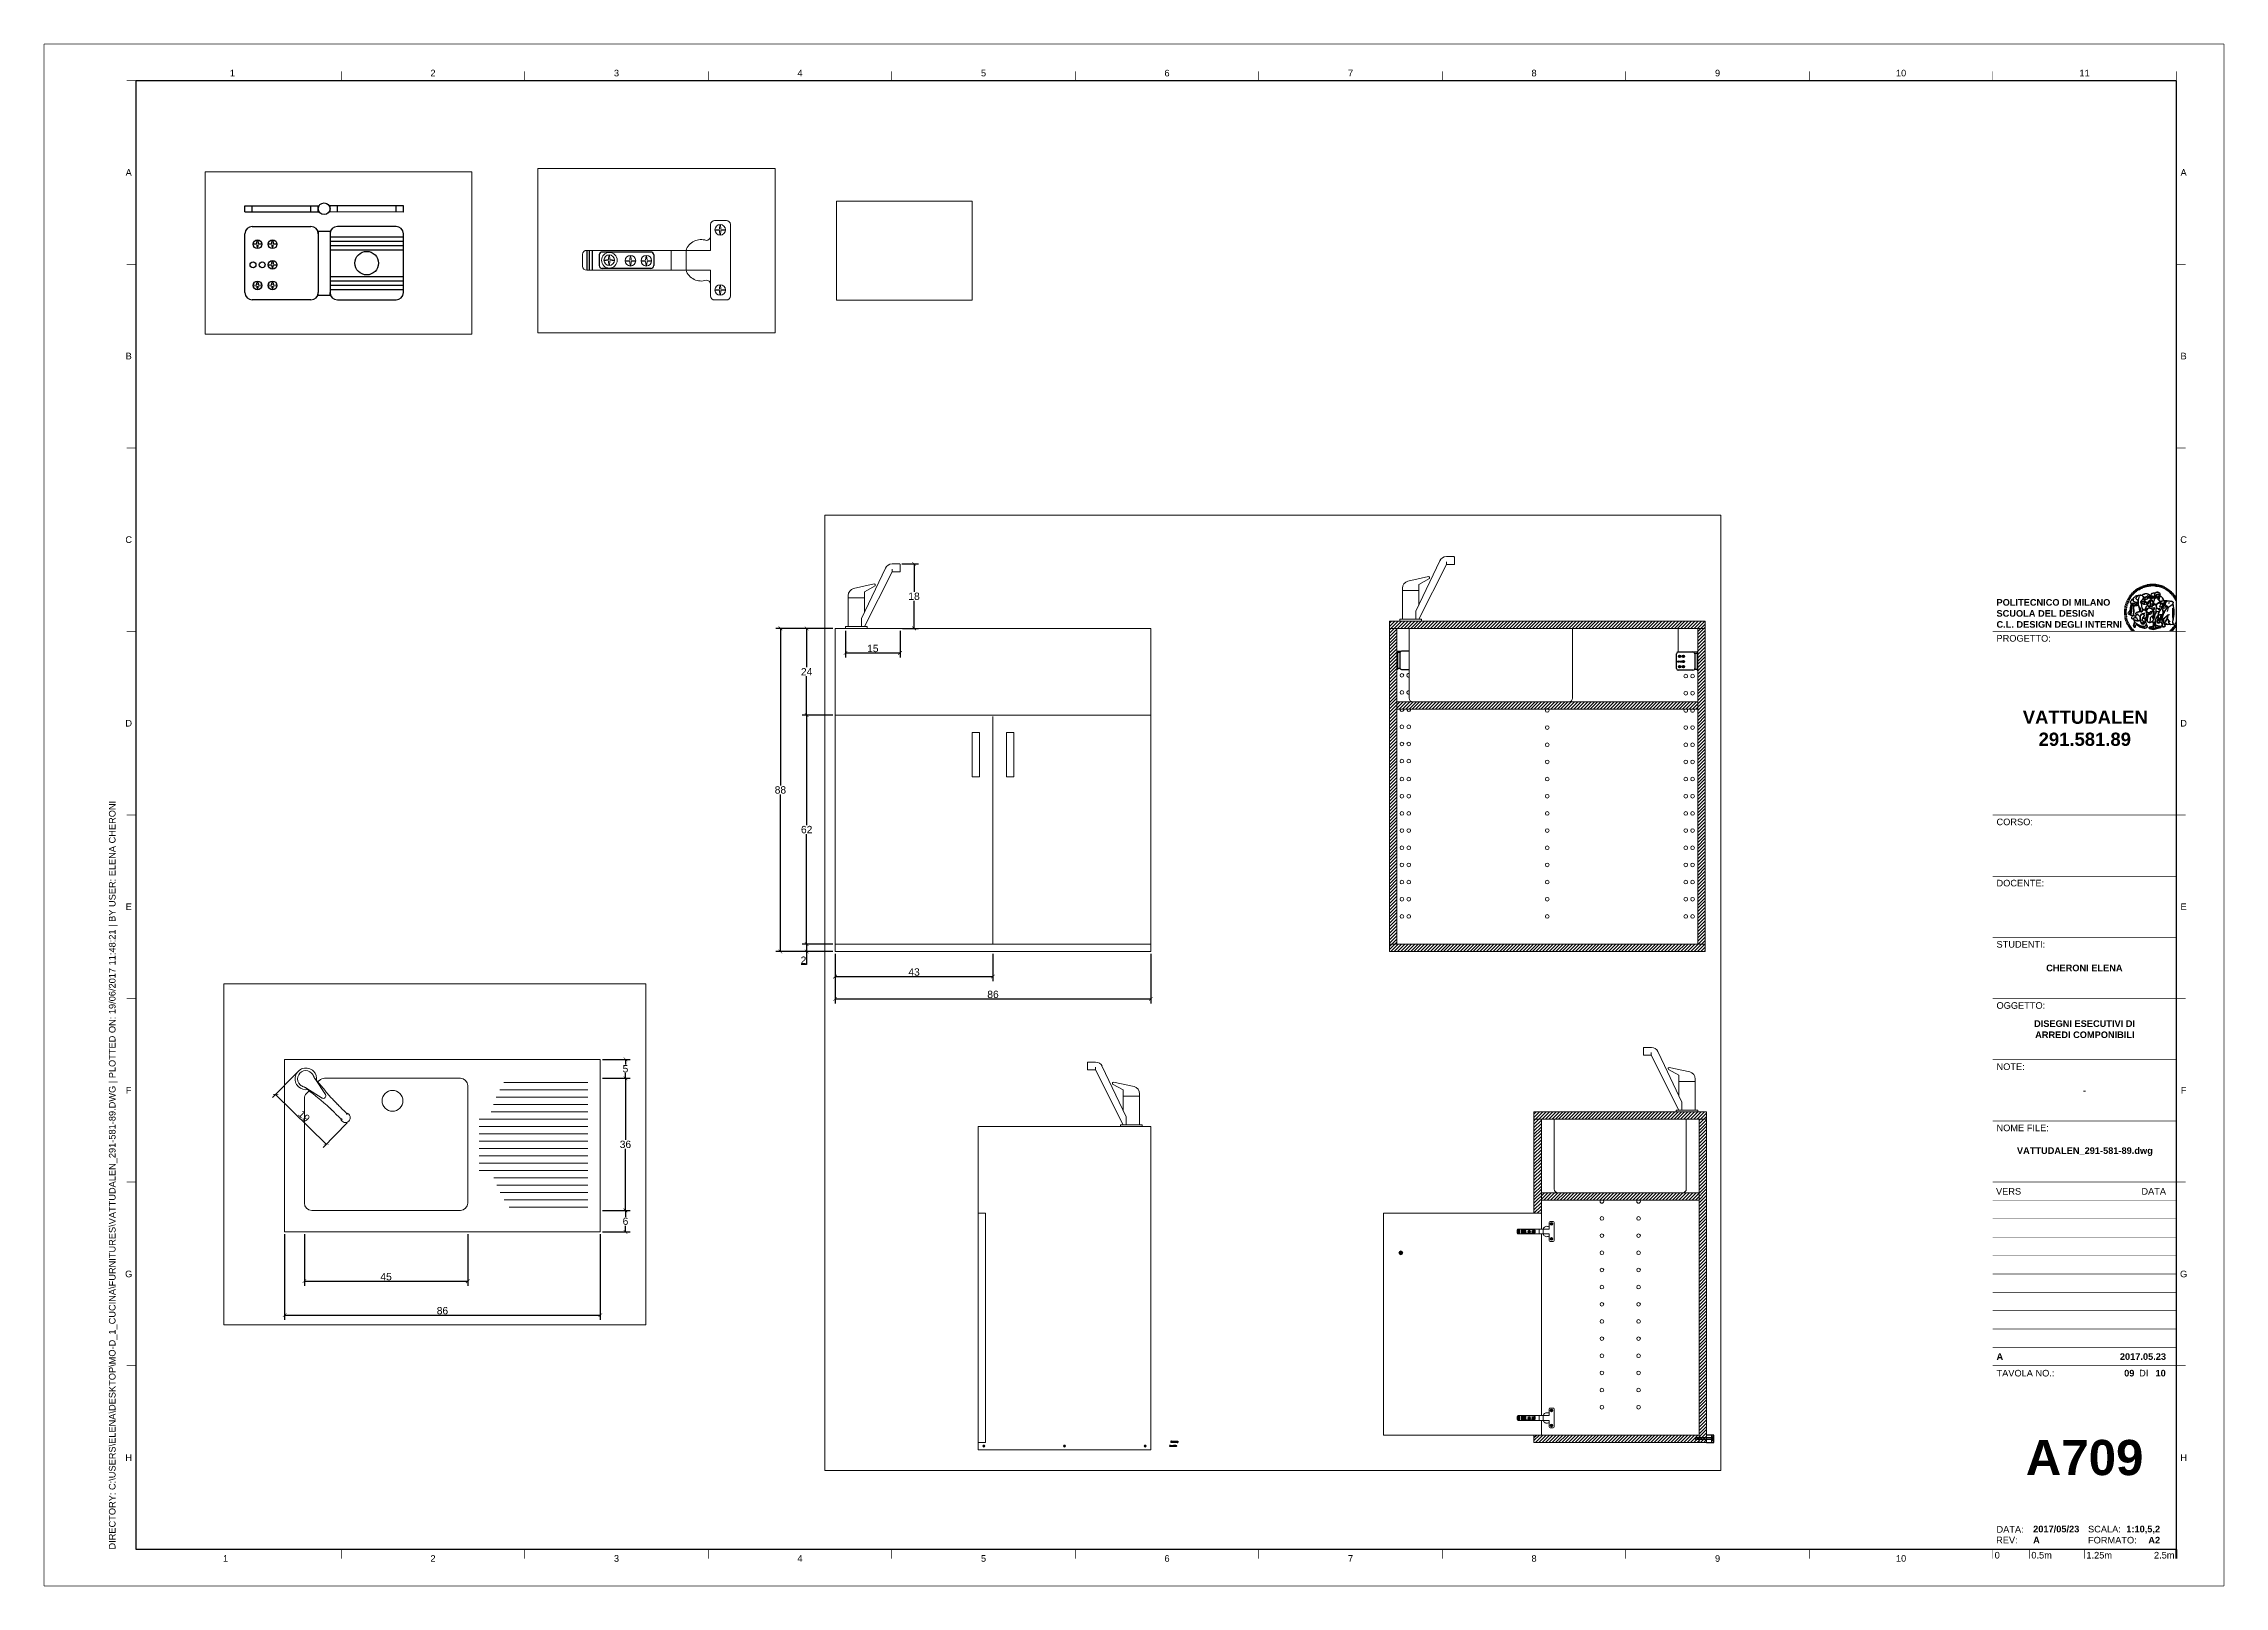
# Paper-space layout 'A000' of a CAD drawing. Header units: millimetres. Extents: x 0 to 594, y 0 to 420.
# The model-space entities are those that its viewports show. They can reach past a viewport. Long polylines and large blocks are cut down to what shows.
import ezdxf
from ezdxf.enums import TextEntityAlignment as Align

# ---------------------------------------------------------------- set-up
doc = ezdxf.new("R2010")
doc.units = ezdxf.units.MM
doc.set_wipeout_variables(frame=1)
doc.layers.add('A-FURN', color=9, linetype='Continuous', lineweight=18)
for name, color, linetype in [('A-SECT-MCUT', 5, 'Continuous'), ('COSTR', 9, 'Continuous'), ('G-ANNO-LOGO', 3, 'Continuous'), ('G-ANNO-TEXT', 3, 'Continuous'), ('G-ANNO-TTLB', 3, 'Continuous')]:
    doc.layers.add(name, color=color, linetype=linetype)
doc.layers.add('G-ANNO-NPLT', color=210, linetype='Continuous', plot=False)
doc.styles.add('ARIAL', font='arial.ttf')
doc.styles.add('ARIAL-BOLD', font='')
doc.styles.add('E-ARIAL', font='arial.ttf')
doc.styles.get("Standard").update_dxf_attribs({"font": 'arial.ttf'})
doc.styles.get('ARIAL-BOLD').set_extended_font_data('Arial', bold=True)
doc.dimstyles.new('ISO-25', dxfattribs={"dimtxt": 2.5, "dimasz": 2.5, "dimexe": 1.25, "dimexo": 0.625, "dimtad": 1, "dimtxsty": 'Standard', "dimcen": 2.5, "dimadec": 0, "dimazin": 0, "dimtfac": 1, "dimtmove": 0, "dimatfit": 3, "dimfxl": 1, "dimarcsym": 0})

psp = doc.layouts.new('A000')

msp = doc.modelspace()

# ---------------------------------------------------------------- blocks, each defined once
blk = doc.blocks.new('A1_GRID_LAYOUT')
at = {"layer": 'G-ANNO-NPLT', "const_width": 0.18}
for points in [[(594, 420), (0, 420)], [(0, 0), (0, 420)], [(594, 0), (594, 420)], [(594, 0), (0, 0)]]:
    blk.add_lwpolyline(points, dxfattribs=at)
at = {"layer": 'G-ANNO-TTLB'}
for p, q in [((25, 410), (25, 10)), ((581, 410), (25, 410)), ((581, 10), (581, 410)), ((25, 10), (581, 10))]:
    blk.add_line(p, q, dxfattribs=at)
at = {"layer": 'G-ANNO-TTLB', "const_width": 0.18, "flags": 128}
for points in [[(25, 410), (22.5, 410)], [(81, 412.5), (81, 410)], [(131, 412.5), (131, 410)], [(181, 412.5), (181, 410)], [(231, 412.5), (231, 410)], [(281, 412.5), (281, 410)], [(331, 412.5), (331, 410)], [(381, 412.5), (381, 410)], [(431, 412.5), (431, 410)], [(481, 412.5), (481, 410)], [(531, 412.5), (531, 410)], [(581, 412.5), (581, 410)], [(25, 360), (22.5, 360)], [(583.5, 360), (581, 360)], [(25, 310), (22.5, 310)], [(583.5, 310), (581, 310)], [(25, 260), (22.5, 260)], [(583.5, 260), (581, 260)], [(25, 210), (22.5, 210)], [(583.5, 210), (581, 210)], [(25, 160), (22.5, 160)], [(583.5, 160), (581, 160)], [(25, 110), (22.5, 110)], [(583.5, 110), (581, 110)], [(583.5, 110), (581, 110)], [(25, 60), (22.5, 60)], [(583.5, 60), (581, 60)], [(583.5, 60), (581, 60)], [(81, 10), (81, 7.5)], [(131, 10), (131, 7.5)], [(181, 10), (181, 7.5)], [(231, 10), (231, 7.5)], [(281, 10), (281, 7.5)], [(331, 10), (331, 7.5)], [(381, 10), (381, 7.5)], [(431, 10), (431, 7.5)], [(481, 10), (481, 7.5)], [(531, 10), (531, 7.5)], [(581, 10), (581, 7.5)]]:
    blk.add_lwpolyline(points, dxfattribs=at)
at = {"layer": 'G-ANNO-TEXT', "style": 'ARIAL'}
for s, p in [('1', (51.35, 412.07)), ('2', (106, 412.07)), ('3', (156, 412.07)), ('4', (206, 412.07)), ('5', (256, 412.07)), ('6', (306, 412.07)), ('7', (356, 412.07)), ('8', (406, 412.07)), ('9', (456, 412.07)), ('10', (506, 412.07)), ('11', (556, 412.07)), ('A', (23.09, 385)), ('A', (582.98, 385)), ('B', (23.09, 335)), ('B', (582.98, 335)), ('C', (23.09, 285)), ('C', (582.98, 285)), ('D', (23.09, 235)), ('D', (582.98, 235)), ('E', (23.09, 185)), ('E', (582.98, 185)), ('F', (23.09, 135)), ('F', (582.98, 135)), ('G', (23.09, 85)), ('G', (582.98, 85)), ('H', (23.09, 35)), ('H', (582.98, 35)), ('1', (49.49, 7.51)), ('2', (106, 7.51)), ('3', (156, 7.51)), ('4', (206, 7.51)), ('5', (256, 7.51)), ('6', (306, 7.51)), ('7', (356, 7.51)), ('8', (406, 7.51)), ('9', (456, 7.51)), ('10', (506, 7.51))]:
    blk.add_text(s, height=1.8, dxfattribs=at).set_placement(p, align=Align.MIDDLE_CENTER)
at = {"layer": 'G-ANNO-TEXT', "insert": (17.7, 9.95), "char_height": 1.8, "attachment_point": 1, "rotation": 90, "style": 'ARIAL'}
blk.add_mtext_dynamic_manual_height_columns('DIRECTORY: C:\\\\USERS\\\\ELENA\\\\DESKTOP\\\\MO-D_1_CUCINA\\\\FURNITURES\\\\VATTUDALEN_291-581-89.DWG | PLOTTED ON: 19/06/2017 11:48:21 | BY USER: ELENA CHERONI', width=412.209, gutter_width=9, heights=[0], dxfattribs=at)
blk = doc.blocks.new('logoPolimi')
for p, q in [((-1.49, 1.84), (-1.36, 1.68)), ((-1.41, 1.91), (-1.28, 1.74)), ((-1.32, 1.97), (-1.2, 1.8)), ((-1.22, 2.03), (-1.11, 1.85)), ((-1.13, 2.09), (-1.03, 1.9)), ((-1.03, 2.14), (-0.94, 1.95)), ((-0.93, 2.18), (-0.84, 1.99)), ((-0.83, 2.22), (-0.75, 2.03)), ((-0.72, 2.26), (-0.66, 2.06)), ((-0.61, 2.29), (-0.56, 2.09)), ((-0.51, 2.32), (-0.46, 2.11)), ((-0.4, 2.34), (-0.36, 2.13)), ((-0.29, 2.35), (-0.26, 2.14)), ((-0.18, 2.36), (-0.16, 2.15)), ((-0.07, 2.37), (-0.06, 2.16)), ((0.04, 2.37), (0.04, 2.16)), ((0.15, 2.36), (0.14, 2.16)), ((0.26, 2.36), (0.24, 2.15)), ((0.37, 2.34), (0.34, 2.13)), ((0.48, 2.32), (0.44, 2.12)), ((0.59, 2.3), (0.54, 2.09)), ((0.69, 2.27), (0.63, 2.07)), ((0.8, 2.23), (0.73, 2.03)), ((0.9, 2.19), (0.82, 2)), ((1, 2.15), (0.91, 1.96)), ((1.1, 2.1), (1, 1.91)), ((1.2, 2.04), (1.09, 1.86)), ((1.29, 1.99), (1.18, 1.81)), ((1.38, 1.92), (1.26, 1.75)), ((1.47, 1.86), (1.34, 1.69)), ((-2.37, 0.12), (-2.16, 0.11)), ((-2.37, 0.01), (-2.16, 0.01)), ((-2.36, 0.23), (-2.15, 0.21)), ((-2.35, 0.34), (-2.14, 0.31)), ((-2.33, 0.45), (-2.12, 0.41)), ((-2.3, 0.55), (-2.1, 0.51)), ((-2.28, 0.66), (-2.07, 0.6)), ((-2.24, 0.77), (-2.04, 0.7)), ((-2.2, 0.87), (-2.01, 0.79)), ((-2.16, 0.97), (-1.97, 0.89)), ((-2.11, 1.07), (-1.93, 0.98)), ((-2.06, 1.17), (-1.88, 1.07)), ((-2.01, 1.26), (-1.83, 1.15)), ((-1.94, 1.36), (-1.77, 1.24)), ((-1.88, 1.45), (-1.71, 1.32)), ((-1.84, 0.03), (-1.82, 0.35)), ((-1.81, 1.53), (-1.65, 1.4)), ((-1.74, 1.61), (-1.58, 1.47)), ((-1.73, 0.59), (-1.73, 0.59)), ((-1.73, 0.59), (-1.73, 0.59)), ((-1.66, 1.69), (-1.51, 1.54)), ((-1.65, 0.57), (-1.65, 0.57)), ((-1.59, 1.12), (-1.59, 1.12)), ((-1.58, 1.77), (-1.44, 1.61)), ((-1.51, 0.55), (-1.51, 0.55)), ((-1.51, 0.55), (-1.51, 0.55)), ((-1.31, 0.79), (-1.21, 0.75)), ((-1.21, 0.75), (-1.31, 0.79)), ((-1.21, 0.75), (-1.31, 0.79)), ((-1.21, 0.75), (-1.21, 0.75)), ((-1.21, 0.75), (-1.21, 0.75)), ((-1.19, 0.76), (-1.19, 0.76)), ((-1.19, 0.76), (-1.19, 0.76)), ((-1.17, 0.99), (-1.18, 0.99)), ((-1.18, 0.99), (-1.17, 0.99)), ((-1.16, 0.57), (-1.16, 0.57)), ((-1.16, 0.57), (-1.16, 0.57)), ((-1.1, 0.01), (-0.99, 0.06)), ((-0.99, 0.06), (-1.1, 0.01)), ((-0.99, 0.06), (-1.1, 0.01)), ((-0.99, 0.06), (-0.99, 0.06)), ((-0.99, 0.06), (-0.99, 0.06)), ((-0.97, 0.79), (-0.98, 0.79)), ((-0.89, 0.84), (-0.97, 0.79)), ((-0.97, 0.79), (-0.89, 0.84)), ((-0.96, 1.41), (-0.96, 1.41)), ((-0.96, 1.41), (-0.96, 1.41)), ((-0.89, 0.84), (-0.82, 0.87)), ((-0.82, 0.87), (-0.89, 0.84)), ((-0.89, 0.84), (-0.82, 0.87)), ((-0.88, 0.83), (-0.89, 0.84)), ((-0.85, 1.39), (-0.85, 1.39)), ((-0.85, 1.39), (-0.85, 1.39)), ((-0.84, 0.14), (-0.84, 0.14)), ((-0.77, 1.08), (-0.78, 1.08)), ((-0.78, 1.08), (-0.77, 1.08)), ((-0.61, 1.12), (-0.77, 1.08)), ((-0.77, 1.08), (-0.61, 1.12)), ((-0.77, 1.08), (-0.61, 1.12)), ((-0.75, 1.3), (-0.76, 1.29)), ((-0.76, 1.29), (-0.75, 1.3)), ((-0.65, 0.99), (-0.7, 0.96)), ((-0.69, 0.18), (-0.68, 0.18)), ((-0.66, 0.93), (-0.66, 0.93)), ((-0.66, 0.93), (-0.64, 0.93)), ((-0.66, 0.93), (-0.66, 0.93)), ((-0.66, 0.93), (-0.66, 0.93)), ((-0.63, 1.01), (-0.63, 1.01)), ((-0.63, 1.01), (-0.62, 1.01)), ((-0.63, 0.66), (-0.63, 0.66)), ((-0.6, 1.12), (-0.61, 1.12)), ((-0.61, 1.12), (-0.6, 1.12)), ((-0.61, 1.12), (-0.6, 1.12)), ((-0.61, 0.86), (-0.57, 0.85)), ((-0.57, 0.85), (-0.61, 0.86)), ((-0.61, 0.86), (-0.57, 0.85)), ((-0.53, 1.08), (-0.6, 1.12)), ((-0.6, 1.12), (-0.6, 1.11)), ((-0.6, 1.12), (-0.53, 1.08)), ((-0.57, 0.8), (-0.59, 0.8)), ((-0.57, 0.85), (-0.53, 0.84)), ((-0.57, 0.85), (-0.57, 0.85)), ((-0.57, 0.85), (-0.57, 0.85)), ((-0.57, 0.85), (-0.53, 0.84)), ((-0.56, 0.29), (-0.49, 0.48)), ((-0.56, 0.14), (-0.56, 0.29)), ((-0.5, 0.11), (-0.56, 0.14)), ((-0.53, 0.84), (-0.51, 0.84)), ((-0.53, 0.84), (-0.51, 0.84)), ((-0.53, 0.84), (-0.53, 0.84)), ((-0.51, 0.11), (-0.51, 0.11)), ((-0.51, 0.11), (-0.51, 0.11)), ((-0.34, 0.33), (-0.5, 0.11)), ((-0.49, 0.48), (-0.41, 0.55)), ((-0.42, 0.8), (-0.47, 0.79)), ((-0.42, 0.8), (-0.47, 0.79)), ((-0.47, 0.79), (-0.45, 0.76)), ((-0.47, 0.79), (-0.45, 0.76)), ((-0.45, 1.14), (-0.42, 1.11)), ((-0.42, 1.26), (-0.36, 1.22)), ((-0.41, 0.55), (-0.34, 0.49)), ((-0.4, 1.37), (-0.38, 1.38)), ((-0.39, 1.37), (-0.4, 1.37)), ((-0.35, 1.33), (-0.4, 1.37)), ((-0.39, 1.24), (-0.4, 1.23)), ((-0.38, 1.14), (-0.38, 1.14)), ((-0.34, 0.49), (-0.09, 0.48)), ((-0.16, 0.32), (-0.34, 0.33)), ((-0.14, 0.32), (-0.31, 0.34)), ((-0.28, 1.3), (-0.29, 1.3)), ((-0.28, 1.3), (-0.28, 1.3)), ((-0.16, 1.24), (-0.16, 1.25)), ((-0.16, 1.25), (-0.16, 1.25)), ((-0.16, 0.49), (-0.14, 0.64)), ((-0.06, 0.27), (-0.16, 0.32)), ((-0.1, 0.88), (-0.09, 0.87)), ((-0.08, 1.37), (-0.08, 1.38)), ((-0.08, 1.23), (-0.05, 1.21)), ((-0.05, 1.21), (-0.08, 1.23)), ((-0.08, 1.23), (-0.05, 1.21)), ((-0.03, 0.26), (-0.06, 0.27)), ((-0.05, 1.21), (-0.04, 1.21)), ((-0.04, 1.21), (-0.05, 1.21)), ((-0.04, 1.21), (-0.04, 1.21)), ((-0.04, 1.21), (-0.04, 1.21)), ((-0.04, 0.48), (-0.03, 0.26)), ((0.03, 1.15), (0.03, 1.15)), ((0.03, 0.66), (0.03, 0.67)), ((0.07, 0.58), (0.07, 0.57)), ((0.1, 1.18), (0.1, 1.18)), ((0.1, 0.84), (0.1, 0.84)), ((0.13, 1.32), (0.17, 1.19)), ((0.14, 0.71), (0.34, 0.65)), ((0.31, 0.56), (0.17, 0.63)), ((0.27, 1.61), (0.27, 1.61)), ((0.27, 1.61), (0.27, 1.61)), ((0.27, 1.61), (0.27, 1.61)), ((0.29, 1.29), (0.29, 1.29)), ((0.29, 1.29), (0.29, 1.29)), ((0.29, 1.29), (0.29, 1.29)), ((0.29, 1.29), (0.29, 1.29)), ((0.33, 0.49), (0.34, 0.49)), ((0.33, 0.03), (0.35, 0.03)), ((0.33, 0.03), (0.35, 0.03)), ((0.34, 0.65), (0.34, 0.64)), ((0.35, 0.03), (0.57, 0.06)), ((0.35, 0.03), (0.57, 0.06)), ((0.35, 0.03), (0.35, 0.03)), ((0.35, 0.03), (0.35, 0.03)), ((0.38, 1.36), (0.37, 1.35)), ((0.38, 0.34), (0.37, 0.34)), ((0.38, 0.34), (0.38, 0.34)), ((0.43, 0.67), (0.39, 0.64)), ((0.49, 1.05), (0.51, 1.13)), ((0.51, 1.13), (0.49, 1.05)), ((0.49, 1.05), (0.51, 1.13)), ((0.51, 1.31), (0.5, 1.29)), ((0.51, 1.13), (0.52, 1.23)), ((0.52, 1.23), (0.51, 1.23)), ((0.51, 1.23), (0.52, 1.23)), ((0.52, 1.23), (0.51, 1.13)), ((0.51, 1.13), (0.52, 1.23)), ((0.52, 1.24), (0.6, 1.37)), ((0.52, 1.23), (0.6, 1.36)), ((0.6, 1.36), (0.52, 1.23)), ((0.52, 1.23), (0.52, 1.23)), ((0.52, 1.23), (0.52, 1.24)), ((0.52, 1.23), (0.52, 1.23)), ((0.55, 1.07), (0.53, 1.06)), ((0.53, 1.04), (0.53, 1.06)), ((0.53, 1.05), (0.53, 1.04)), ((0.54, 0.3), (0.63, 0.32)), ((0.54, -0.08), (0.61, 0.06)), ((0.61, 0.06), (0.54, -0.08)), ((0.54, -0.08), (0.61, 0.06)), ((0.56, 0.19), (0.59, 0.21)), ((0.57, 1.07), (0.57, 1.07)), ((0.57, 1.07), (0.57, 1.07)), ((0.57, 1.07), (0.57, 1.07)), ((0.57, 1.07), (0.57, 1.07)), ((0.57, 1.07), (0.57, 1.07)), ((0.57, 1.07), (0.57, 1.07)), ((0.57, 1.07), (0.57, 1.07)), ((0.58, 0.3), (0.59, 0.29)), ((0.59, 0.78), (0.59, 0.79)), ((0.59, 0.79), (0.59, 0.79)), ((0.59, 0.79), (0.59, 0.79)), ((0.59, 0.79), (0.59, 0.78)), ((0.61, 0.06), (0.6, 0.07)), ((0.6, 0.07), (0.61, 0.06)), ((0.61, 0.06), (0.61, 0.07)), ((0.62, 0.21), (0.65, 0.22)), ((0.64, 1.37), (0.65, 1.37)), ((0.69, 0.86), (0.68, 0.86)), ((0.68, 0.86), (0.69, 0.86)), ((0.68, 0.76), (0.68, 0.76)), ((0.76, 0.26), (0.76, 0.26)), ((0.82, 0.35), (0.84, 0.36)), ((0.82, 0.35), (0.82, 0.35)), ((0.84, 0.36), (0.84, 0.37)), ((0.85, 0.34), (1.05, 0.35)), ((0.93, 1.05), (0.93, 1.05)), ((0.93, 1.05), (0.93, 1.05)), ((0.93, 1.05), (0.93, 1.04)), ((0.93, 1.05), (0.93, 1.05)), ((0.97, 0.66), (0.96, 0.66)), ((1.01, 0.97), (0.98, 0.96)), ((1.17, 0.96), (1.17, 0.95)), ((1.17, 0.95), (1.17, 0.95)), ((1.34, 0.37), (1.26, 0.04)), ((1.27, 0.37), (1.27, 0.38)), ((1.28, 0.95), (1.28, 0.95)), ((1.37, 0.73), (1.46, 0.81)), ((1.41, 0.4), (1.41, 0.41)), ((1.56, 1.79), (1.42, 1.63)), ((1.64, 1.71), (1.49, 1.56)), ((1.49, 0.9), (1.57, 0.92)), ((1.72, 1.63), (1.56, 1.49)), ((1.67, 0.6), (1.57, 0.53)), ((1.79, 1.55), (1.63, 1.41)), ((1.86, 1.47), (1.7, 1.34)), ((1.93, 1.38), (1.76, 1.26)), ((1.99, 1.29), (1.81, 1.17)), ((2.05, 1.19), (1.87, 1.09)), ((2.1, 1.1), (1.92, 1)), ((2.15, 1), (1.96, 0.91)), ((2.19, 0.9), (2, 0.82)), ((2.23, 0.79), (2.04, 0.72)), ((2.27, 0.69), (2.07, 0.63)), ((2.3, 0.58), (2.09, 0.53)), ((2.32, 0.47), (2.12, 0.43)), ((2.34, 0.37), (2.13, 0.33)), ((2.36, 0.26), (2.15, 0.23)), ((2.37, 0.15), (2.16, 0.13)), ((2.37, 0.04), (2.16, 0.03)), ((-2.37, -0.1), (-2.16, -0.09)), ((-2.36, -0.21), (-2.15, -0.19)), ((-2.35, -0.32), (-2.14, -0.29)), ((-2.33, -0.43), (-2.12, -0.39)), ((-2.31, -0.54), (-2.1, -0.49)), ((-2.28, -0.65), (-2.08, -0.59)), ((-2.25, -0.75), (-2.05, -0.69)), ((-2.21, -0.86), (-2.02, -0.78)), ((-2.17, -0.96), (-1.98, -0.87)), ((-2.12, -1.06), (-1.93, -0.96)), ((-2.07, -1.16), (-1.89, -1.05)), ((-2.04, -0.15), (-1.97, -0.2)), ((-2.01, -1.25), (-1.84, -1.14)), ((-1.95, -1.34), (-1.78, -1.22)), ((-1.89, -1.43), (-1.72, -1.31)), ((-1.82, -1.52), (-1.66, -1.38)), ((-1.75, -1.6), (-1.59, -1.46)), ((-1.67, -1.68), (-1.52, -1.53)), ((-1.58, -0.12), (-1.6, -0.18)), ((-1.6, -0.18), (-1.58, -0.28)), ((-1.57, -0.54), (-1.59, -0.54)), ((-1.59, -0.54), (-1.59, -0.54)), ((-1.59, -1.76), (-1.45, -1.6)), ((-1.56, -0.32), (-1.56, -0.31)), ((-1.56, -0.31), (-1.56, -0.31)), ((-1.53, -0.65), (-1.53, -0.65)), ((-1.53, -0.65), (-1.53, -0.65)), ((-1.51, -1.83), (-1.37, -1.67)), ((-1.48, -0.86), (-1.48, -0.85)), ((-1.42, -0.37), (-1.42, -0.37)), ((-1.42, -1.9), (-1.29, -1.73)), ((-1.38, -0.46), (-1.38, -0.46)), ((-1.33, -1.96), (-1.21, -1.79)), ((-1.31, -0.24), (-1.31, -0.23)), ((-1.31, -0.23), (-1.31, -0.24)), ((-1.23, -0.19), (-1.23, -0.19)), ((-1.23, -0.19), (-1.23, -0.19)), ((-1.23, -0.19), (-1.23, -0.19)), ((-1.23, -0.19), (-1.23, -0.19)), ((-1.01, -0.39), (-1.02, -0.39)), ((-1.02, -0.39), (-1.01, -0.39)), ((-1.02, -0.7), (-1.02, -0.7)), ((-1.02, -0.7), (-1.02, -0.7)), ((-1.02, -0.7), (-1.02, -0.7)), ((-0.79, -0.51), (-0.83, -0.58)), ((-0.83, -0.58), (-0.79, -0.51)), ((-0.83, -0.58), (-0.79, -0.51)), ((-0.78, -1.05), (-0.83, -0.94)), ((-0.83, -0.94), (-0.78, -1.05)), ((-0.83, -0.94), (-0.83, -0.94)), ((-0.83, -0.94), (-0.78, -1.05)), ((-0.82, -1.23), (-0.82, -1.23)), ((-0.82, -1.23), (-0.77, -1.23)), ((-0.77, -1.23), (-0.82, -1.23)), ((-0.82, -1.23), (-0.82, -1.23)), ((-0.77, -1.23), (-0.82, -1.23)), ((-0.75, -0.96), (-0.8, -0.89)), ((-0.8, -0.89), (-0.79, -0.92)), ((-0.79, -0.92), (-0.8, -0.89)), ((-0.8, -0.89), (-0.75, -0.96)), ((-0.79, -0.92), (-0.8, -0.89)), ((-0.8, -0.89), (-0.8, -0.89)), ((-0.8, -0.89), (-0.75, -0.96)), ((-0.79, -0.92), (-0.78, -0.95)), ((-0.78, -0.95), (-0.79, -0.92)), ((-0.78, -0.95), (-0.79, -0.92)), ((-0.77, -0.49), (-0.78, -0.48)), ((-0.78, -0.48), (-0.77, -0.49)), ((-0.78, -0.95), (-0.76, -1)), ((-0.76, -1), (-0.78, -0.95)), ((-0.76, -1), (-0.78, -0.95)), ((-0.71, -0.89), (-0.75, -0.87)), ((-0.75, -0.87), (-0.71, -0.89)), ((-0.75, -0.87), (-0.71, -0.89)), ((-0.72, -1.01), (-0.75, -0.96)), ((-0.75, -0.96), (-0.72, -1.01)), ((-0.75, -0.96), (-0.72, -1.01)), ((-0.64, -0.93), (-0.71, -0.89)), ((-0.71, -0.89), (-0.64, -0.93)), ((-0.71, -0.89), (-0.64, -0.93)), ((-0.66, -0.53), (-0.66, -0.53)), ((-0.66, -0.53), (-0.66, -0.53)), ((-0.66, -0.53), (-0.66, -0.53)), ((-0.39, -0.81), (-0.51, -0.69)), ((-0.51, -1.04), (-0.5, -1.04)), ((-0.48, -0.42), (-0.48, -0.42)), ((-0.48, -0.42), (-0.48, -0.42)), ((-0.48, -0.42), (-0.48, -0.42)), ((-0.41, -0.51), (-0.41, -0.51)), ((-0.38, -0.05), (-0.39, -0.12)), ((-0.39, -0.12), (-0.37, -0.1)), ((-0.35, -0.14), (-0.37, -0.08)), ((-0.37, -0.09), (-0.37, -0.09)), ((-0.33, -0.12), (-0.35, -0.14)), ((-0.32, -0.14), (-0.35, -0.14)), ((-0.35, -0.18), (-0.34, -0.22)), ((-0.34, -0.08), (-0.29, -0.16)), ((-0.34, -0.22), (-0.34, -0.22)), ((-0.27, -0.17), (-0.32, -0.14)), ((-0.25, -0.91), (-0.26, -0.9)), ((-0.26, -1.29), (0.1, -1.2)), ((0.1, -1.2), (-0.26, -1.29)), ((0.08, -1.4), (-0.26, -1.29)), ((-0.26, -1.29), (0.08, -1.4)), ((-0.26, -1.38), (-0.26, -1.29)), ((-0.26, -1.29), (-0.26, -1.29)), ((-0.26, -1.29), (-0.26, -1.38)), ((-0.26, -1.29), (0.08, -1.4)), ((-0.26, -1.29), (-0.26, -1.29)), ((0.08, -1.49), (-0.26, -1.38)), ((-0.26, -1.38), (0.09, -1.49)), ((-0.14, -0.15), (-0.16, -0.13)), ((-0.11, -0.04), (-0.12, -0.05)), ((-0.04, -0.41), (-0.01, -0.44)), ((-0.01, -0.44), (-0.04, -0.41)), ((-0.04, -0.41), (-0.01, -0.44)), ((0.07, -0.84), (0.07, -0.84)), ((0.07, -0.84), (0.07, -0.84)), ((0.1, -1.2), (0.08, -1.32)), ((0.08, -1.32), (0.13, -1.2)), ((0.08, -1.4), (0.72, -1.22)), ((0.72, -1.22), (0.08, -1.4)), ((0.08, -1.4), (0.72, -1.22)), ((0.72, -1.31), (0.08, -1.49)), ((0.08, -1.44), (0.08, -1.4)), ((0.08, -1.4), (0.08, -1.44)), ((0.08, -1.4), (0.08, -1.49)), ((0.08, -1.49), (0.08, -1.44)), ((0.08, -1.44), (0.08, -1.44)), ((0.08, -1.44), (0.08, -1.45)), ((0.08, -1.45), (0.08, -1.46)), ((0.08, -1.46), (0.08, -1.49)), ((0.1, -1.01), (0.09, -0.86)), ((0.1, -1.01), (0.09, -0.86)), ((0.09, -1.49), (0.72, -1.31)), ((0.1, -1.2), (0.12, -1.04)), ((0.12, -1.04), (0.1, -1.2)), ((0.13, -1.2), (0.1, -1.2)), ((0.1, -1.2), (0.13, -1.2)), ((0.13, -1.2), (0.1, -1.2)), ((0.1, -1.2), (0.1, -1.2)), ((0.11, -0.44), (0.11, -0.44)), ((0.11, -0.44), (0.11, -0.44)), ((0.12, -0.21), (0.12, -0.21)), ((0.12, -0.21), (0.12, -0.21)), ((0.12, -0.21), (0.12, -0.21)), ((0.12, -0.21), (0.12, -0.21)), ((0.12, -0.21), (0.12, -0.21)), ((0.12, -0.21), (0.12, -0.21)), ((0.12, -0.21), (0.12, -0.21)), ((0.12, -0.21), (0.12, -0.21)), ((0.12, -0.21), (0.12, -0.21)), ((0.12, -0.21), (0.12, -0.21)), ((0.12, -0.21), (0.12, -0.21)), ((0.12, -0.21), (0.12, -0.21)), ((0.12, -0.21), (0.12, -0.21)), ((0.12, -0.56), (0.14, -0.53)), ((0.14, -0.53), (0.12, -0.56)), ((0.12, -0.56), (0.14, -0.53)), ((0.12, -1.04), (0.12, -1.04)), ((0.12, -1.04), (0.12, -1.04)), ((0.12, -1.04), (0.12, -1.04)), ((0.21, -0.99), (0.13, -1.2)), ((0.13, -1.2), (0.21, -0.99)), ((0.36, -1.14), (0.13, -1.2)), ((0.13, -1.2), (0.26, -1.17)), ((0.14, -0.53), (0.16, -0.49)), ((0.16, -0.49), (0.14, -0.53)), ((0.14, -0.53), (0.16, -0.49)), ((0.16, -0.49), (0.16, -0.49)), ((0.16, -0.49), (0.16, -0.49)), ((0.28, -1.19), (0.21, -0.99)), ((0.21, -0.99), (0.31, -1.27)), ((0.24, -0.17), (0.24, -0.16)), ((0.24, -0.16), (0.24, -0.17)), ((0.25, -0.84), (0.25, -0.88)), ((0.25, -0.88), (0.25, -0.84)), ((0.25, -0.88), (0.25, -0.84)), ((0.25, -0.88), (0.29, -1.17)), ((0.26, -0.88), (0.25, -0.88)), ((0.31, -1.27), (0.25, -0.88)), ((0.26, -1.17), (0.28, -1.16)), ((0.28, -1.16), (0.36, -1.14)), ((0.29, -1.17), (0.28, -1.19)), ((0.36, -1.14), (0.72, -1.22)), ((0.72, -1.22), (0.36, -1.14)), ((0.49, -0.31), (0.49, -0.31)), ((0.49, -0.31), (0.49, -0.31)), ((0.5, -0.27), (0.5, -0.27)), ((0.51, -0.27), (0.51, -0.27)), ((0.72, -0.81), (0.75, -0.89)), ((0.72, -1.22), (0.72, -1.31)), ((0.72, -1.31), (0.72, -1.22)), ((0.74, -0.23), (0.74, -0.23)), ((0.74, -0.23), (0.75, -0.24)), ((0.75, -0.23), (0.75, -0.23)), ((0.86, -0.25), (0.82, -0.34)), ((0.87, -0.22), (0.86, -0.23)), ((0.87, -0.22), (0.86, -0.25)), ((0.96, -0.58), (0.96, -0.57)), ((1.05, -1.05), (1.04, -1.05)), ((1.28, -2), (1.17, -1.82)), ((1.37, -1.93), (1.25, -1.76)), ((1.31, -0.27), (1.3, -0.26)), ((1.3, -0.26), (1.3, -0.26)), ((1.3, -0.26), (1.3, -0.26)), ((1.3, -0.26), (1.31, -0.27)), ((1.3, -0.26), (1.3, -0.26)), ((1.46, -1.87), (1.33, -1.7)), ((1.54, -1.8), (1.41, -1.64)), ((1.63, -1.72), (1.48, -1.57)), ((1.71, -1.65), (1.55, -1.5)), ((1.78, -1.57), (1.62, -1.43)), ((1.85, -1.48), (1.69, -1.35)), ((1.92, -1.39), (1.75, -1.27)), ((1.98, -1.3), (1.81, -1.19)), ((2.04, -1.21), (1.86, -1.1)), ((2.09, -1.11), (1.91, -1.01)), ((2.14, -1.01), (1.95, -0.92)), ((2.19, -0.91), (1.99, -0.83)), ((2.23, -0.81), (2.03, -0.74)), ((2.26, -0.7), (2.06, -0.64)), ((2.29, -0.6), (2.09, -0.55)), ((2.32, -0.49), (2.11, -0.45)), ((2.34, -0.38), (2.13, -0.35)), ((2.35, -0.27), (2.15, -0.25)), ((2.37, -0.08), (2.16, -0.07)), ((2.36, -0.16), (2.16, -0.15)), ((-1.24, -2.02), (-1.13, -1.84)), ((-1.14, -2.08), (-1.04, -1.89)), ((-1.04, -2.13), (-0.95, -1.94)), ((-0.94, -2.18), (-0.86, -1.98)), ((-0.84, -2.22), (-0.77, -2.02)), ((-0.74, -2.25), (-0.67, -2.05)), ((-0.63, -2.29), (-0.57, -2.08)), ((-0.52, -2.31), (-0.48, -2.11)), ((-0.42, -2.33), (-0.38, -2.13)), ((-0.31, -2.35), (-0.28, -2.14)), ((-0.2, -2.36), (-0.18, -2.15)), ((-0.09, -2.37), (-0.08, -2.16)), ((0.03, -2.37), (0.02, -2.16)), ((0.14, -2.37), (0.12, -2.16)), ((0.25, -2.36), (0.22, -2.15)), ((0.35, -2.34), (0.32, -2.14)), ((0.46, -2.32), (0.42, -2.12)), ((0.57, -2.3), (0.52, -2.1)), ((0.68, -2.27), (0.62, -2.07)), ((0.78, -2.24), (0.71, -2.04)), ((0.89, -2.2), (0.81, -2)), ((0.99, -2.15), (0.9, -1.96)), ((1.09, -2.11), (0.99, -1.92)), ((1.19, -2.05), (1.08, -1.87))]:
    blk.add_line(p, q)
for points in [[(-1.9, 0.12), (-1.94, 0.02), (-2.05, -0.09), (-2.05, -0.09)], [(-1.86, 0.38), (-1.86, 0.38), (-1.87, 0.19), (-1.9, 0.12)], [(-1.76, 0.6), (-1.76, 0.6), (-1.84, 0.57), (-1.86, 0.38)], [(-1.86, -0.04), (-1.84, 0.02), (-1.84, 0.03), (-1.84, 0.03)], [(-1.82, 0.78), (-1.83, 0.8), (-1.85, 0.86), (-1.83, 0.88)], [(-1.82, 0.78), (-1.83, 0.8), (-1.85, 0.86), (-1.83, 0.88)], [(-1.83, 0.88), (-1.81, 0.9), (-1.76, 0.96), (-1.76, 0.96)], [(-1.83, 0.88), (-1.81, 0.9), (-1.76, 0.96), (-1.76, 0.96)], [(-1.76, 0.6), (-1.83, 0.7), (-1.78, 0.74), (-1.78, 0.74)], [(-1.78, 0.74), (-1.79, 0.74), (-1.83, 0.7), (-1.76, 0.6)], [(-1.78, 0.74), (-1.8, 0.76), (-1.81, 0.78), (-1.82, 0.78)], [(-1.78, 0.74), (-1.8, 0.76), (-1.81, 0.78), (-1.82, 0.78)], [(-1.82, 0.35), (-1.81, 0.5), (-1.73, 0.59), (-1.73, 0.59)], [(-1.82, -0.19), (-1.73, -0.07), (-1.75, 0.14), (-1.75, 0.3)], [(-1.75, 0.33), (-1.75, 0.17), (-1.73, -0.05), (-1.8, -0.17)], [(-1.78, 0.74), (-1.75, 0.72), (-1.72, 0.69), (-1.68, 0.7)], [(-1.68, 0.7), (-1.72, 0.69), (-1.75, 0.72), (-1.78, 0.74)], [(-1.68, 0.7), (-1.72, 0.69), (-1.75, 0.72), (-1.78, 0.74)], [(-1.78, 0.74), (-1.78, 0.74), (-1.78, 0.74), (-1.78, 0.74)], [(-1.76, 0.96), (-1.68, 1.1), (-1.59, 1.12), (-1.59, 1.12)], [(-1.76, 0.96), (-1.68, 1.1), (-1.6, 1.12), (-1.6, 1.12)], [(-1.73, 0.59), (-1.74, 0.59), (-1.75, 0.6), (-1.76, 0.6)], [(-1.73, 0.59), (-1.74, 0.59), (-1.75, 0.6), (-1.76, 0.6)], [(-1.75, 0.3), (-1.76, 0.47), (-1.65, 0.57), (-1.65, 0.57)], [(-1.65, 0.57), (-1.65, 0.57), (-1.76, 0.5), (-1.75, 0.33)], [(-1.65, 0.57), (-1.68, 0.58), (-1.7, 0.58), (-1.73, 0.59)], [(-1.65, 0.57), (-1.68, 0.58), (-1.7, 0.58), (-1.73, 0.59)], [(-1.5, 0.71), (-1.53, 0.74), (-1.61, 0.71), (-1.68, 0.7)], [(-1.68, 0.7), (-1.61, 0.71), (-1.53, 0.73), (-1.5, 0.71)], [(-1.5, 0.71), (-1.53, 0.73), (-1.61, 0.71), (-1.68, 0.7)], [(-1.51, 0.55), (-1.56, 0.56), (-1.61, 0.56), (-1.65, 0.57)], [(-1.65, 0.57), (-1.61, 0.56), (-1.56, 0.56), (-1.51, 0.55)], [(-1.51, 0.55), (-1.56, 0.56), (-1.61, 0.56), (-1.65, 0.57)], [(-1.59, 1.12), (-1.6, 1.06), (-1.61, 0.99), (-1.61, 0.97)], [(-1.61, 0.97), (-1.61, 0.99), (-1.6, 1.06), (-1.59, 1.12)], [(-1.61, 0.97), (-1.61, 0.99), (-1.6, 1.06), (-1.59, 1.12)], [(-1.61, 0.97), (-1.61, 0.95), (-1.56, 0.88), (-1.54, 0.87)], [(-1.54, 0.87), (-1.56, 0.88), (-1.61, 0.95), (-1.61, 0.97)], [(-1.54, 0.87), (-1.56, 0.88), (-1.61, 0.96), (-1.61, 0.97)], [(-1.59, 1.12), (-1.59, 1.13), (-1.59, 1.15), (-1.58, 1.16)], [(-1.59, 1.12), (-1.59, 1.13), (-1.59, 1.15), (-1.58, 1.16)], [(-1.58, 1.16), (-1.57, 1.21), (-1.52, 1.23), (-1.49, 1.25)], [(-1.58, 1.16), (-1.57, 1.21), (-1.52, 1.23), (-1.49, 1.25)], [(-1.58, 0.36), (-1.58, 0.48), (-1.51, 0.55), (-1.51, 0.55)], [(-1.51, 0.55), (-1.51, 0.55), (-1.58, 0.48), (-1.58, 0.36)], [(-1.51, 0.55), (-1.51, 0.55), (-1.58, 0.48), (-1.58, 0.36)], [(-1.55, 0.04), (-1.55, 0.08), (-1.58, 0.25), (-1.58, 0.36)], [(-1.58, 0.36), (-1.58, 0.25), (-1.55, 0.08), (-1.55, 0.04)], [(-1.58, 0.36), (-1.58, 0.25), (-1.55, 0.08), (-1.55, 0.04)], [(-1.58, -0.12), (-1.57, -0.06), (-1.55, 0.02), (-1.55, 0.04)], [(-1.55, 0.04), (-1.55, 0.02), (-1.57, -0.06), (-1.58, -0.12)], [(-1.55, 0.04), (-1.55, 0.02), (-1.56, -0.04), (-1.57, -0.1)], [(-1.54, 0.87), (-1.52, 0.85), (-1.47, 0.83), (-1.44, 0.83)], [(-1.44, 0.83), (-1.47, 0.83), (-1.52, 0.85), (-1.54, 0.87)], [(-1.45, 0.83), (-1.47, 0.83), (-1.52, 0.85), (-1.54, 0.87)], [(-1.51, 0.55), (-1.33, 0.54), (-1.16, 0.57), (-1.16, 0.57)], [(-1.16, 0.57), (-1.16, 0.57), (-1.33, 0.54), (-1.51, 0.55)], [(-1.16, 0.57), (-1.16, 0.57), (-1.33, 0.54), (-1.51, 0.55)], [(-1.5, 0.71), (-1.46, 0.68), (-1.4, 0.62), (-1.33, 0.66)], [(-1.33, 0.66), (-1.4, 0.62), (-1.46, 0.68), (-1.5, 0.71)], [(-1.33, 0.66), (-1.4, 0.62), (-1.46, 0.68), (-1.5, 0.71)], [(-1.49, 1.25), (-1.46, 1.26), (-1.42, 1.33), (-1.39, 1.36)], [(-1.49, 1.25), (-1.46, 1.27), (-1.43, 1.34), (-1.39, 1.36)], [(-1.31, 0.79), (-1.33, 0.79), (-1.42, 0.83), (-1.45, 0.83)], [(-1.44, 0.83), (-1.42, 0.83), (-1.33, 0.79), (-1.31, 0.79)], [(-1.31, 0.79), (-1.33, 0.79), (-1.42, 0.83), (-1.44, 0.83)], [(-1.35, 1.1), (-1.4, 1.17), (-1.36, 1.23), (-1.29, 1.31)], [(-1.29, 1.31), (-1.36, 1.23), (-1.4, 1.17), (-1.35, 1.1)], [(-1.35, 1.1), (-1.4, 1.17), (-1.36, 1.23), (-1.29, 1.31)], [(-1.39, 1.36), (-1.35, 1.38), (-1.26, 1.4), (-1.19, 1.41)], [(-1.39, 1.36), (-1.35, 1.38), (-1.26, 1.4), (-1.19, 1.41)], [(-1.18, 0.99), (-1.24, 0.97), (-1.3, 1.03), (-1.35, 1.1)], [(-1.35, 1.1), (-1.3, 1.03), (-1.24, 0.97), (-1.18, 0.99)], [(-1.18, 1), (-1.24, 0.97), (-1.3, 1.03), (-1.35, 1.1)], [(-1.33, 0.66), (-1.28, 0.7), (-1.23, 0.73), (-1.21, 0.75)], [(-1.21, 0.75), (-1.23, 0.73), (-1.28, 0.7), (-1.33, 0.66)], [(-1.21, 0.75), (-1.23, 0.73), (-1.28, 0.7), (-1.33, 0.66)], [(-1.29, 1.31), (-1.22, 1.39), (-1.01, 1.41), (-0.96, 1.41)], [(-0.96, 1.41), (-1.01, 1.41), (-1.22, 1.39), (-1.29, 1.31)], [(-1.29, 1.31), (-1.22, 1.39), (-1.01, 1.41), (-0.96, 1.41)], [(-1.24, -0.02), (-1.21, -0.01), (-1.1, 0.01), (-1.1, 0.01)], [(-1.1, 0.01), (-1.1, 0.01), (-1.21, -0.01), (-1.24, -0.02)], [(-1.1, 0.01), (-1.1, 0.01), (-1.21, -0.01), (-1.24, -0.02)], [(-1.21, 0.75), (-1.2, 0.75), (-1.19, 0.76), (-1.19, 0.76)], [(-1.19, 0.76), (-1.19, 0.76), (-1.2, 0.75), (-1.21, 0.75)], [(-1.19, 0.76), (-1.19, 0.76), (-1.2, 0.76), (-1.21, 0.75)], [(-1.19, 1.41), (-1.11, 1.43), (-0.97, 1.41), (-0.97, 1.41)], [(-1.19, 1.41), (-1.12, 1.43), (-0.98, 1.41), (-0.98, 1.41)], [(-1.19, 0.76), (-1.19, 0.77), (-1.18, 0.78), (-1.18, 0.79)], [(-1.18, 0.79), (-1.18, 0.78), (-1.19, 0.77), (-1.19, 0.76)], [(-1.19, 0.76), (-1.19, 0.77), (-1.19, 0.78), (-1.18, 0.79)], [(-1.18, 0.68), (-1.18, 0.68), (-1.19, 0.71), (-1.19, 0.76)], [(-1.19, 0.76), (-1.19, 0.71), (-1.18, 0.68), (-1.18, 0.68)], [(-1.18, 0.68), (-1.18, 0.68), (-1.19, 0.71), (-1.19, 0.76)], [(-1.18, 0.97), (-1.18, 0.97), (-1.18, 0.98), (-1.17, 0.99)], [(-1.17, 0.99), (-1.18, 0.98), (-1.18, 0.97), (-1.18, 0.97)], [(-1.18, 0.97), (-1.18, 0.97), (-1.18, 0.98), (-1.17, 0.99)], [(-1.18, 0.79), (-1.17, 0.86), (-1.18, 0.95), (-1.18, 0.97)], [(-1.18, 0.97), (-1.18, 0.95), (-1.17, 0.86), (-1.18, 0.79)], [(-1.18, 0.79), (-1.17, 0.86), (-1.18, 0.95), (-1.18, 0.97)], [(-1.16, 0.57), (-1.17, 0.6), (-1.18, 0.64), (-1.18, 0.68)], [(-1.18, 0.68), (-1.18, 0.64), (-1.17, 0.6), (-1.16, 0.57)], [(-1.16, 0.57), (-1.17, 0.6), (-1.18, 0.64), (-1.18, 0.68)], [(-1.17, 0.99), (-1.17, 1.03), (-1.16, 1.09), (-1.14, 1.13)], [(-1.09, 0.42), (-1.1, 0.44), (-1.14, 0.48), (-1.16, 0.57)], [(-1.16, 0.57), (-1.14, 0.48), (-1.1, 0.44), (-1.09, 0.42)], [(-1.09, 0.42), (-1.1, 0.44), (-1.14, 0.48), (-1.16, 0.57)], [(-1.14, 1.13), (-1.12, 1.18), (-1.05, 1.31), (-1.05, 1.31)], [(-1.12, 0.46), (-1.12, 0.46), (-1.13, 0.38), (-1.11, 0.26)], [(-1.11, 0.26), (-1.08, 0.14), (-1.05, 0.03), (-1.05, 0.03)], [(-1.02, 0.32), (-1.02, 0.32), (-1.08, 0.4), (-1.09, 0.42)], [(-1.09, 0.42), (-1.08, 0.4), (-1.02, 0.32), (-1.02, 0.32)], [(-1.02, 0.32), (-1.02, 0.32), (-1.08, 0.4), (-1.09, 0.42)], [(-0.98, 0.2), (-0.98, 0.21), (-1.02, 0.32), (-1.02, 0.32)], [(-1.02, 0.32), (-1.02, 0.32), (-0.98, 0.21), (-0.98, 0.2)], [(-0.98, 0.2), (-0.98, 0.21), (-1.02, 0.32), (-1.02, 0.32)], [(-1.01, 0.12), (-1, 0.16), (-0.98, 0.19), (-0.98, 0.2)], [(-0.98, 0.2), (-0.98, 0.19), (-1, 0.16), (-1.01, 0.12)], [(-1.01, 0.12), (-1, 0.16), (-0.98, 0.19), (-0.98, 0.2)], [(-0.99, 0.06), (-1, 0.07), (-1.01, 0.1), (-1.01, 0.12)], [(-1.01, 0.12), (-1.01, 0.1), (-1, 0.07), (-0.99, 0.06)], [(-0.99, 0.06), (-1, 0.07), (-1.01, 0.1), (-1.01, 0.12)], [(-0.99, 0.06), (-0.99, 0.06), (-0.99, 0.06), (-0.98, 0.05)], [(-0.98, 0.05), (-0.99, 0.06), (-0.99, 0.06), (-0.99, 0.06)], [(-0.99, 0.05), (-0.99, 0.06), (-0.99, 0.06), (-0.99, 0.06)], [(-0.95, 0.02), (-0.96, 0.03), (-0.97, 0.04), (-0.99, 0.05)], [(-0.98, 1.41), (-0.98, 1.41), (-0.97, 1.41), (-0.96, 1.41)], [(-0.98, 0.81), (-0.94, 0.85), (-0.92, 0.93), (-0.91, 0.97)], [(-0.91, 0.97), (-0.92, 0.93), (-0.94, 0.85), (-0.98, 0.81)], [(-0.91, 0.97), (-0.92, 0.93), (-0.94, 0.85), (-0.98, 0.81)], [(-0.98, 0.79), (-0.98, 0.81), (-0.98, 0.81), (-0.98, 0.81)], [(-0.98, 0.81), (-0.98, 0.81), (-0.98, 0.81), (-0.98, 0.79)], [(-0.98, 0.81), (-0.98, 0.81), (-0.98, 0.81), (-0.98, 0.79)], [(-0.98, 0.79), (-0.98, 0.79), (-0.98, 0.78), (-0.97, 0.77)], [(-0.98, 0.79), (-0.98, 0.79), (-0.98, 0.78), (-0.97, 0.77)], [(-0.98, 0.05), (-0.97, 0.04), (-0.96, 0.03), (-0.95, 0.02)], [(-0.95, 0.02), (-0.96, 0.03), (-0.97, 0.04), (-0.98, 0.05)], [(-0.97, 1.41), (-0.97, 1.41), (-0.97, 1.41), (-0.96, 1.41)], [(-0.97, 0.77), (-0.96, 0.74), (-0.91, 0.64), (-0.91, 0.57)], [(-0.97, 0.77), (-0.96, 0.74), (-0.91, 0.64), (-0.91, 0.57)], [(-0.96, 1.41), (-0.94, 1.41), (-0.9, 1.41), (-0.85, 1.39)], [(-0.96, 1.41), (-0.94, 1.41), (-0.9, 1.41), (-0.85, 1.39)], [(-0.95, 0.02), (-0.94, 0.01), (-0.92, 0.01), (-0.9, 0.01)], [(-0.9, 0.01), (-0.92, 0.01), (-0.94, 0.01), (-0.95, 0.02)], [(-0.91, 0.01), (-0.92, 0.01), (-0.94, 0.01), (-0.95, 0.02)], [(-0.91, 0.97), (-0.89, 1), (-0.87, 1.01), (-0.84, 1.02)], [(-0.84, 1.02), (-0.87, 1.01), (-0.89, 1), (-0.91, 0.97)], [(-0.84, 1.02), (-0.87, 1.01), (-0.89, 1.01), (-0.91, 0.97)], [(-0.91, 0.57), (-0.91, 0.5), (-0.9, 0.43), (-0.88, 0.37)], [(-0.91, 0.57), (-0.91, 0.5), (-0.9, 0.43), (-0.88, 0.37)], [(-0.87, 0.03), (-0.87, 0.03), (-0.89, 0.01), (-0.91, 0.01)], [(-0.9, 0.01), (-0.89, 0.01), (-0.87, 0.03), (-0.87, 0.03)], [(-0.87, 0.03), (-0.87, 0.03), (-0.89, 0.01), (-0.9, 0.01)], [(-0.88, 0.84), (-0.88, 0.84), (-0.89, 0.79), (-0.88, 0.77)], [(-0.88, 0.77), (-0.89, 0.79), (-0.88, 0.83), (-0.88, 0.83)], [(-0.74, 0.66), (-0.85, 0.67), (-0.88, 0.77), (-0.88, 0.77)], [(-0.88, 0.77), (-0.88, 0.77), (-0.85, 0.67), (-0.74, 0.66)], [(-0.88, 0.37), (-0.86, 0.32), (-0.83, 0.25), (-0.82, 0.25)], [(-0.88, 0.37), (-0.86, 0.32), (-0.83, 0.25), (-0.82, 0.25)], [(-0.87, 0.03), (-0.86, 0.03), (-0.86, 0.05), (-0.86, 0.06)], [(-0.86, 0.06), (-0.86, 0.05), (-0.86, 0.03), (-0.87, 0.03)], [(-0.86, 0.06), (-0.86, 0.05), (-0.86, 0.03), (-0.87, 0.03)], [(-0.85, 1.39), (-0.86, 1.42), (-0.8, 1.45), (-0.8, 1.46)], [(-0.85, 1.39), (-0.86, 1.42), (-0.83, 1.44), (-0.82, 1.45)], [(-0.86, 0.06), (-0.86, 0.07), (-0.86, 0.1), (-0.85, 0.11)], [(-0.85, 0.11), (-0.86, 0.1), (-0.86, 0.07), (-0.86, 0.06)], [(-0.85, 0.11), (-0.86, 0.1), (-0.86, 0.07), (-0.86, 0.06)], [(-0.81, 1.36), (-0.83, 1.37), (-0.84, 1.38), (-0.85, 1.39)], [(-0.85, 1.39), (-0.84, 1.38), (-0.83, 1.37), (-0.81, 1.36)], [(-0.85, 1.39), (-0.84, 1.38), (-0.83, 1.37), (-0.81, 1.36)], [(-0.85, 0.11), (-0.85, 0.12), (-0.84, 0.14), (-0.84, 0.14)], [(-0.84, 0.14), (-0.84, 0.14), (-0.85, 0.12), (-0.85, 0.11)], [(-0.84, 0.14), (-0.84, 0.14), (-0.85, 0.12), (-0.85, 0.11)], [(-0.84, 1.02), (-0.83, 1.03), (-0.81, 1.05), (-0.78, 1.08)], [(-0.78, 1.08), (-0.81, 1.05), (-0.83, 1.03), (-0.84, 1.02)], [(-0.78, 1.08), (-0.81, 1.05), (-0.83, 1.03), (-0.84, 1.02)], [(-0.84, 0.14), (-0.83, 0.15), (-0.81, 0.16), (-0.81, 0.16)], [(-0.81, 0.16), (-0.81, 0.16), (-0.83, 0.15), (-0.84, 0.14)], [(-0.81, 0.16), (-0.81, 0.16), (-0.84, 0.15), (-0.84, 0.14)], [(-0.84, 0.15), (-0.84, 0.15), (-0.84, 0.15), (-0.84, 0.14)], [(-0.84, 0.14), (-0.84, 0.14), (-0.84, 0.14), (-0.84, 0.14)], [(-0.84, 0.14), (-0.84, 0.14), (-0.84, 0.14), (-0.84, 0.14)], [(-0.84, 0.14), (-0.84, 0.14), (-0.84, 0.14), (-0.84, 0.14)], [(-0.82, 1.45), (-0.82, 1.45), (-0.8, 1.45), (-0.8, 1.45)], [(-0.82, 0.87), (-0.82, 0.87), (-0.72, 0.91), (-0.66, 0.93)], [(-0.66, 0.93), (-0.72, 0.91), (-0.82, 0.87), (-0.82, 0.87)], [(-0.82, 0.87), (-0.82, 0.87), (-0.72, 0.91), (-0.66, 0.93)], [(-0.82, 0.25), (-0.8, 0.25), (-0.77, 0.24), (-0.77, 0.23)], [(-0.82, 0.25), (-0.8, 0.25), (-0.78, 0.24), (-0.77, 0.23)], [(-0.76, 1.29), (-0.77, 1.32), (-0.79, 1.34), (-0.81, 1.36)], [(-0.81, 1.36), (-0.79, 1.34), (-0.77, 1.32), (-0.76, 1.29)], [(-0.81, 1.36), (-0.79, 1.34), (-0.77, 1.32), (-0.76, 1.3)], [(-0.81, 0.16), (-0.8, 0.17), (-0.8, 0.17), (-0.79, 0.18)], [(-0.79, 0.18), (-0.8, 0.17), (-0.8, 0.17), (-0.81, 0.16)], [(-0.79, 0.18), (-0.8, 0.17), (-0.8, 0.17), (-0.81, 0.16)], [(-0.8, 1.46), (-0.8, 1.49), (-0.69, 1.51), (-0.69, 1.51)], [(-0.8, 1.46), (-0.8, 1.49), (-0.75, 1.49), (-0.75, 1.49)], [(-0.8, 1.45), (-0.8, 1.45), (-0.8, 1.46), (-0.8, 1.46)], [(-0.79, 0.18), (-0.78, 0.18), (-0.77, 0.16), (-0.77, 0.16)], [(-0.77, 0.16), (-0.77, 0.16), (-0.78, 0.18), (-0.79, 0.18)], [(-0.77, 0.16), (-0.77, 0.16), (-0.78, 0.18), (-0.79, 0.18)], [(-0.78, 1.08), (-0.77, 1.1), (-0.76, 1.13), (-0.75, 1.16)], [(-0.75, 1.16), (-0.76, 1.13), (-0.77, 1.1), (-0.78, 1.08)], [(-0.75, 1.16), (-0.76, 1.13), (-0.77, 1.1), (-0.78, 1.08)], [(-0.77, 0.23), (-0.76, 0.22), (-0.72, 0.2), (-0.71, 0.2)], [(-0.77, 0.23), (-0.76, 0.22), (-0.72, 0.2), (-0.71, 0.2)], [(-0.77, 0.16), (-0.77, 0.16), (-0.74, 0.16), (-0.7, 0.17)], [(-0.7, 0.17), (-0.74, 0.16), (-0.77, 0.16), (-0.77, 0.16)], [(-0.7, 0.17), (-0.74, 0.16), (-0.77, 0.16), (-0.77, 0.16)], [(-0.76, 1.3), (-0.74, 1.25), (-0.73, 1.2), (-0.75, 1.16)], [(-0.75, 1.16), (-0.73, 1.2), (-0.74, 1.25), (-0.76, 1.29)], [(-0.76, 1.29), (-0.74, 1.25), (-0.73, 1.2), (-0.75, 1.16)], [(-0.75, 1.49), (-0.75, 1.52), (-0.69, 1.51), (-0.69, 1.51)], [(-0.7, 1.26), (-0.7, 1.28), (-0.73, 1.28), (-0.75, 1.3)], [(-0.75, 1.3), (-0.73, 1.28), (-0.7, 1.28), (-0.7, 1.26)], [(-0.71, 1.24), (-0.72, 1.25), (-0.73, 1.27), (-0.75, 1.28)], [(-0.63, 0.66), (-0.63, 0.66), (-0.73, 0.66), (-0.74, 0.66)], [(-0.74, 0.66), (-0.73, 0.66), (-0.63, 0.66), (-0.63, 0.66)], [(-0.65, 1.23), (-0.67, 1.24), (-0.71, 1.23), (-0.71, 1.24)], [(-0.71, 0.2), (-0.7, 0.2), (-0.69, 0.19), (-0.69, 0.18)], [(-0.71, 0.2), (-0.7, 0.2), (-0.69, 0.19), (-0.69, 0.18)], [(-0.65, 1.23), (-0.67, 1.24), (-0.7, 1.25), (-0.7, 1.26)], [(-0.7, 1.26), (-0.7, 1.25), (-0.67, 1.24), (-0.65, 1.23)], [(-0.7, 0.17), (-0.69, 0.17), (-0.68, 0.18), (-0.69, 0.18)], [(-0.69, 0.18), (-0.68, 0.18), (-0.69, 0.17), (-0.7, 0.17)], [(-0.69, 0.18), (-0.68, 0.18), (-0.69, 0.17), (-0.7, 0.17)], [(-0.69, 1.51), (-0.69, 1.59), (-0.51, 1.55), (-0.51, 1.55)], [(-0.69, 1.51), (-0.66, 1.55), (-0.66, 1.55), (-0.66, 1.55)], [(-0.66, 0.67), (-0.69, 0.69), (-0.68, 0.72), (-0.68, 0.76)], [(-0.68, 0.76), (-0.68, 0.72), (-0.69, 0.69), (-0.66, 0.67)], [(-0.66, 0.68), (-0.69, 0.69), (-0.68, 0.72), (-0.68, 0.76)], [(-0.68, 0.76), (-0.68, 0.79), (-0.67, 0.82), (-0.66, 0.83)], [(-0.66, 0.83), (-0.67, 0.82), (-0.68, 0.79), (-0.68, 0.76)], [(-0.68, 0.76), (-0.68, 0.79), (-0.67, 0.82), (-0.66, 0.83)], [(-0.68, 0.18), (-0.68, 0.18), (-0.56, 0.15), (-0.51, 0.11)], [(-0.68, 0.18), (-0.68, 0.18), (-0.56, 0.15), (-0.51, 0.11)], [(-0.66, 1.55), (-0.63, 1.57), (-0.51, 1.55), (-0.51, 1.55)], [(-0.62, 0.95), (-0.63, 0.95), (-0.64, 0.94), (-0.66, 0.93)], [(-0.66, 0.93), (-0.64, 0.94), (-0.63, 0.95), (-0.62, 0.95)], [(-0.66, 0.83), (-0.65, 0.85), (-0.61, 0.86), (-0.61, 0.86)], [(-0.61, 0.86), (-0.61, 0.86), (-0.65, 0.84), (-0.66, 0.83)], [(-0.66, 0.83), (-0.65, 0.84), (-0.61, 0.86), (-0.61, 0.86)], [(-0.63, 0.66), (-0.64, 0.67), (-0.65, 0.67), (-0.66, 0.68)], [(-0.63, 0.66), (-0.64, 0.67), (-0.65, 0.67), (-0.66, 0.67)], [(-0.66, 0.67), (-0.65, 0.67), (-0.64, 0.67), (-0.63, 0.66)], [(-0.59, 1.24), (-0.6, 1.23), (-0.63, 1.22), (-0.65, 1.23)], [(-0.65, 1.23), (-0.63, 1.22), (-0.6, 1.23), (-0.59, 1.24)], [(-0.56, 1.24), (-0.56, 1.24), (-0.63, 1.22), (-0.65, 1.23)], [(-0.63, 1.01), (-0.63, 1.01), (-0.64, 1), (-0.65, 0.99)], [(-0.64, 0.93), (-0.64, 0.93), (-0.58, 0.88), (-0.57, 0.85)], [(-0.64, 0.93), (-0.64, 0.93), (-0.58, 0.88), (-0.57, 0.85)], [(-0.6, 1.11), (-0.6, 1.11), (-0.59, 1.05), (-0.63, 1.01)], [(-0.6, 1.11), (-0.6, 1.11), (-0.59, 1.05), (-0.63, 1.01)], [(-0.5, 0.65), (-0.55, 0.61), (-0.6, 0.64), (-0.63, 0.66)], [(-0.5, 0.65), (-0.55, 0.61), (-0.6, 0.64), (-0.63, 0.66)], [(-0.62, 1.01), (-0.62, 1.01), (-0.62, 0.97), (-0.62, 0.95)], [(-0.62, 0.95), (-0.62, 0.97), (-0.62, 1.01), (-0.62, 1.01)], [(-0.56, 1.24), (-0.56, 1.24), (-0.57, 1.25), (-0.59, 1.24)], [(-0.59, 1.24), (-0.57, 1.25), (-0.56, 1.24), (-0.56, 1.24)], [(-0.41, 0.55), (-0.41, 0.55), (-0.59, 0.44), (-0.56, 0.15)], [(-0.52, 0.81), (-0.53, 0.8), (-0.56, 0.79), (-0.57, 0.8)], [(-0.57, 0.01), (-0.57, 0.01), (-0.38, -0.06), (-0.35, -0.15)], [(-0.49, 1.27), (-0.5, 1.26), (-0.53, 1.24), (-0.56, 1.24)], [(-0.52, 1.26), (-0.53, 1.26), (-0.54, 1.22), (-0.56, 1.24)], [(-0.56, 1.24), (-0.54, 1.22), (-0.53, 1.26), (-0.52, 1.26)], [(-0.47, 1.06), (-0.49, 1.06), (-0.53, 1.08), (-0.53, 1.08)], [(-0.53, 1.08), (-0.53, 1.08), (-0.49, 1.06), (-0.47, 1.06)], [(-0.53, 0.84), (-0.53, 0.84), (-0.52, 0.81), (-0.52, 0.81)], [(-0.49, 1.27), (-0.5, 1.26), (-0.51, 1.26), (-0.52, 1.26)], [(-0.52, 1.26), (-0.51, 1.26), (-0.5, 1.26), (-0.49, 1.27)], [(-0.51, 0.12), (-0.51, 0.12), (-0.52, 0.19), (-0.49, 0.21)], [(-0.51, 0.19), (-0.51, 0.18), (-0.52, 0.15), (-0.51, 0.14)], [(-0.51, 1.55), (-0.43, 1.57), (-0.43, 1.53), (-0.43, 1.53)], [(-0.51, 1.55), (-0.43, 1.57), (-0.35, 1.51), (-0.35, 1.51)], [(-0.51, 0.84), (-0.51, 0.84), (-0.46, 0.83), (-0.45, 0.83)], [(-0.51, 0.84), (-0.51, 0.84), (-0.46, 0.83), (-0.45, 0.83)], [(-0.42, 0.27), (-0.43, 0.27), (-0.5, 0.2), (-0.51, 0.19)], [(-0.51, 0.14), (-0.51, 0.13), (-0.47, 0.05), (-0.47, 0.04)], [(-0.51, 0.11), (-0.51, 0.11), (-0.51, 0.11), (-0.51, 0.11)], [(-0.51, 0.11), (-0.51, 0.11), (-0.47, 0.1), (-0.46, 0.04)], [(-0.51, 0.11), (-0.51, 0.11), (-0.51, 0.11), (-0.51, 0.11)], [(-0.51, 0.11), (-0.5, 0.11), (-0.5, 0.1), (-0.49, 0.1)], [(-0.47, 0.71), (-0.46, 0.66), (-0.5, 0.65), (-0.5, 0.65)], [(-0.47, 0.71), (-0.46, 0.66), (-0.5, 0.65), (-0.5, 0.65)], [(-0.44, 1.3), (-0.45, 1.3), (-0.47, 1.28), (-0.49, 1.27)], [(-0.49, 1.27), (-0.47, 1.28), (-0.45, 1.3), (-0.44, 1.3)], [(-0.44, 1.3), (-0.45, 1.3), (-0.47, 1.28), (-0.49, 1.27)], [(-0.49, 0.21), (-0.48, 0.21), (-0.47, 0.22), (-0.47, 0.23)], [(-0.49, 0.21), (-0.49, 0.21), (-0.49, 0.21), (-0.49, 0.21)], [(-0.37, -0.09), (-0.37, -0.07), (-0.49, 0.1), (-0.49, 0.1)], [(-0.46, 1.08), (-0.46, 1.07), (-0.46, 1.06), (-0.47, 1.06)], [(-0.47, 1.06), (-0.46, 1.06), (-0.46, 1.07), (-0.46, 1.08)], [(-0.45, 0.76), (-0.44, 0.74), (-0.47, 0.71), (-0.47, 0.71)], [(-0.45, 0.76), (-0.44, 0.74), (-0.47, 0.71), (-0.47, 0.71)], [(-0.47, 0.23), (-0.46, 0.24), (-0.44, 0.27), (-0.42, 0.27)], [(-0.47, 0.04), (-0.47, 0.03), (-0.44, 0.02), (-0.44, 0.01)], [(-0.44, 1.1), (-0.45, 1.1), (-0.46, 1.08), (-0.46, 1.08)], [(-0.46, 1.08), (-0.46, 1.09), (-0.45, 1.1), (-0.44, 1.1)], [(-0.46, 0.04), (-0.46, 0.03), (-0.45, 0.03), (-0.44, 0.02)], [(-0.45, 0.83), (-0.44, 0.83), (-0.39, 0.82), (-0.39, 0.82)], [(-0.45, 0.83), (-0.44, 0.83), (-0.39, 0.82), (-0.39, 0.82)], [(-0.36, 0.68), (-0.36, 0.66), (-0.45, 0.58), (-0.41, 0.55)], [(-0.41, 0.55), (-0.45, 0.58), (-0.4, 0.62), (-0.39, 0.62)], [(-0.41, 1.32), (-0.42, 1.3), (-0.43, 1.3), (-0.44, 1.3)], [(-0.44, 1.3), (-0.43, 1.3), (-0.42, 1.3), (-0.41, 1.32)], [(-0.41, 1.32), (-0.42, 1.3), (-0.43, 1.3), (-0.44, 1.3)], [(-0.42, 1.11), (-0.42, 1.11), (-0.44, 1.1), (-0.44, 1.1)], [(-0.44, 1.1), (-0.44, 1.1), (-0.42, 1.11), (-0.42, 1.11)], [(-0.44, 0.02), (-0.43, 0.01), (-0.44, 0.01), (-0.43, 0)], [(-0.44, 0.01), (-0.43, 0), (-0.43, -0.02), (-0.38, -0.05)], [(-0.43, 1.53), (-0.37, 1.53), (-0.35, 1.5), (-0.35, 1.5)], [(-0.4, 1.12), (-0.4, 1.11), (-0.42, 1.11), (-0.42, 1.11)], [(-0.42, 1.11), (-0.42, 1.11), (-0.4, 1.11), (-0.4, 1.12)], [(-0.39, 0.82), (-0.39, 0.81), (-0.42, 0.8), (-0.42, 0.8)], [(-0.39, 0.82), (-0.39, 0.81), (-0.42, 0.8), (-0.42, 0.8)], [(-0.35, 0.32), (-0.36, 0.31), (-0.41, 0.28), (-0.42, 0.27)], [(-0.42, 0.27), (-0.41, 0.27), (-0.39, 0.28), (-0.38, 0.3)], [(-0.4, 1.37), (-0.4, 1.37), (-0.39, 1.33), (-0.41, 1.32)], [(-0.41, 1.32), (-0.39, 1.33), (-0.4, 1.37), (-0.4, 1.37)], [(-0.4, 1.37), (-0.4, 1.37), (-0.39, 1.33), (-0.41, 1.32)], [(-0.34, 0.49), (-0.35, 0.51), (-0.36, 0.52), (-0.41, 0.55)], [(-0.41, 0.55), (-0.36, 0.52), (-0.35, 0.51), (-0.34, 0.49)], [(-0.38, 1.14), (-0.38, 1.14), (-0.39, 1.12), (-0.4, 1.12)], [(-0.4, 1.12), (-0.39, 1.12), (-0.38, 1.14), (-0.38, 1.14)], [(-0.37, 1.36), (-0.38, 1.36), (-0.38, 1.35), (-0.39, 1.37)], [(-0.39, 0.63), (-0.39, 0.64), (-0.38, 0.65), (-0.36, 0.67)], [(-0.39, 0.62), (-0.38, 0.63), (-0.39, 0.63), (-0.39, 0.63)], [(-0.38, 1.38), (-0.38, 1.38), (-0.38, 1.36), (-0.36, 1.36)], [(-0.38, 1.14), (-0.38, 1.14), (-0.35, 1.11), (-0.35, 1.15)], [(-0.35, 1.14), (-0.35, 1.11), (-0.38, 1.14), (-0.38, 1.14)], [(-0.38, 0.3), (-0.37, 0.31), (-0.34, 0.35), (-0.3, 0.34)], [(-0.35, 1.34), (-0.37, 1.35), (-0.37, 1.36), (-0.37, 1.36)], [(-0.36, 1.36), (-0.36, 1.36), (-0.37, 1.35), (-0.35, 1.34)], [(-0.36, 0.67), (-0.34, 0.68), (-0.35, 0.68), (-0.35, 0.73)], [(-0.35, 0.73), (-0.36, 0.68), (-0.35, 0.69), (-0.36, 0.68)], [(-0.35, 1.5), (-0.33, 1.52), (-0.31, 1.5), (-0.31, 1.5)], [(-0.35, 1.51), (-0.28, 1.52), (-0.25, 1.44), (-0.25, 1.44)], [(-0.28, 1.3), (-0.31, 1.32), (-0.34, 1.34), (-0.35, 1.34)], [(-0.35, 1.34), (-0.34, 1.34), (-0.31, 1.32), (-0.28, 1.3)], [(-0.28, 1.31), (-0.31, 1.32), (-0.31, 1.31), (-0.35, 1.33)], [(-0.3, 1.28), (-0.3, 1.26), (-0.34, 1.18), (-0.35, 1.14)], [(-0.35, 1.15), (-0.34, 1.18), (-0.3, 1.26), (-0.3, 1.28)], [(-0.3, 0.9), (-0.3, 0.9), (-0.34, 0.77), (-0.35, 0.73)], [(-0.35, 0.73), (-0.34, 0.78), (-0.32, 0.79), (-0.32, 0.79)], [(-0.31, 0.34), (-0.31, 0.34), (-0.34, 0.33), (-0.35, 0.32)], [(-0.25, 0.48), (-0.27, 0.49), (-0.33, 0.47), (-0.34, 0.49)], [(-0.34, 0.49), (-0.33, 0.47), (-0.21, 0.46), (-0.18, 0.47)], [(-0.32, 0.79), (-0.33, 0.84), (-0.31, 0.88), (-0.31, 0.88)], [(-0.31, 1.5), (-0.26, 1.48), (-0.25, 1.44), (-0.25, 1.44)], [(-0.31, 0.88), (-0.31, 0.91), (-0.26, 0.94), (-0.26, 0.94)], [(-0.29, 1.3), (-0.29, 1.3), (-0.29, 1.29), (-0.3, 1.28)], [(-0.3, 1.28), (-0.29, 1.29), (-0.29, 1.3), (-0.29, 1.3)], [(-0.3, 1.19), (-0.3, 1.2), (-0.26, 1.22), (-0.26, 1.22)], [(-0.3, 1.19), (-0.3, 1.2), (-0.26, 1.22), (-0.26, 1.22)], [(-0.25, 1.17), (-0.28, 1.17), (-0.29, 1.18), (-0.3, 1.19)], [(-0.25, 1.17), (-0.28, 1.17), (-0.29, 1.19), (-0.3, 1.19)], [(-0.26, 0.94), (-0.26, 0.94), (-0.29, 0.92), (-0.3, 0.9)], [(-0.3, 0.34), (-0.25, 0.33), (-0.15, 0.33), (-0.14, 0.32)], [(-0.25, 1.3), (-0.26, 1.3), (-0.27, 1.3), (-0.28, 1.31)], [(-0.25, 1.3), (-0.26, 1.3), (-0.27, 1.3), (-0.28, 1.3)], [(-0.26, 1.22), (-0.26, 1.22), (-0.22, 1.24), (-0.18, 1.24)], [(-0.26, 1.22), (-0.26, 1.22), (-0.22, 1.24), (-0.18, 1.24)], [(-0.26, 0.94), (-0.23, 1), (-0.18, 0.98), (-0.18, 0.98)], [(-0.18, 0.98), (-0.18, 0.98), (-0.23, 1), (-0.26, 0.94)], [(-0.25, 1.44), (-0.19, 1.42), (-0.22, 1.38), (-0.22, 1.38)], [(-0.25, 1.44), (-0.19, 1.42), (-0.21, 1.33), (-0.22, 1.33)], [(-0.22, 1.33), (-0.22, 1.32), (-0.22, 1.3), (-0.25, 1.3)], [(-0.22, 1.32), (-0.22, 1.32), (-0.22, 1.3), (-0.25, 1.3)], [(-0.22, 1.18), (-0.23, 1.17), (-0.23, 1.17), (-0.25, 1.17)], [(-0.22, 1.18), (-0.23, 1.17), (-0.23, 1.17), (-0.25, 1.17)], [(-0.18, 0.47), (-0.18, 0.47), (-0.23, 0.46), (-0.25, 0.48)], [(-0.22, 1.38), (-0.18, 1.35), (-0.21, 1.33), (-0.22, 1.32)], [(-0.21, 1.18), (-0.21, 1.19), (-0.22, 1.18), (-0.22, 1.18)], [(-0.21, 1.18), (-0.21, 1.18), (-0.22, 1.18), (-0.22, 1.18)], [(-0.22, 0.88), (-0.21, 0.91), (-0.19, 0.95), (-0.17, 0.96)], [(-0.17, 0.96), (-0.19, 0.95), (-0.21, 0.91), (-0.22, 0.88)], [(-0.22, 0.88), (-0.21, 0.91), (-0.19, 0.96), (-0.17, 0.96)], [(-0.19, 0.81), (-0.21, 0.83), (-0.22, 0.85), (-0.22, 0.88)], [(-0.22, 0.88), (-0.22, 0.85), (-0.21, 0.83), (-0.19, 0.81)], [(-0.19, 0.82), (-0.21, 0.83), (-0.22, 0.85), (-0.22, 0.88)], [(-0.13, 1.11), (-0.13, 1.11), (-0.2, 1.17), (-0.21, 1.18)], [(-0.13, 1.11), (-0.13, 1.11), (-0.2, 1.17), (-0.21, 1.18)], [(-0.16, 0), (-0.16, -0.01), (-0.17, -0.02), (-0.21, -0.04)], [(-0.17, 0.75), (-0.17, 0.77), (-0.18, 0.8), (-0.19, 0.82)], [(-0.17, 0.75), (-0.17, 0.77), (-0.18, 0.8), (-0.19, 0.81)], [(-0.19, 0.81), (-0.18, 0.8), (-0.17, 0.77), (-0.17, 0.75)], [(-0.19, -0.02), (-0.18, -0.02), (-0.16, -0.01), (-0.16, 0)], [(-0.18, 1.24), (-0.17, 1.24), (-0.17, 1.24), (-0.16, 1.25)], [(-0.18, 1.24), (-0.17, 1.24), (-0.17, 1.24), (-0.16, 1.24)], [(-0.18, 0.98), (-0.15, 0.99), (-0.13, 1), (-0.13, 1)], [(-0.13, 0.99), (-0.13, 0.99), (-0.15, 0.99), (-0.18, 0.98)], [(-0.18, 0.47), (-0.15, 0.48), (-0.14, 0.57), (-0.14, 0.57)], [(-0.15, 0.51), (-0.15, 0.49), (-0.18, 0.47), (-0.18, 0.47)], [(-0.17, 0.96), (-0.16, 0.96), (-0.13, 0.99), (-0.06, 0.97)], [(-0.06, 0.97), (-0.13, 0.99), (-0.16, 0.96), (-0.17, 0.96)], [(-0.17, 0.96), (-0.16, 0.97), (-0.13, 0.99), (-0.06, 0.97)], [(-0.15, 0.67), (-0.17, 0.7), (-0.17, 0.74), (-0.17, 0.75)], [(-0.17, 0.75), (-0.17, 0.74), (-0.17, 0.7), (-0.15, 0.67)], [(-0.15, 0.67), (-0.17, 0.7), (-0.17, 0.74), (-0.17, 0.75)], [(-0.17, -0.01), (-0.15, 0), (-0.08, 0.04), (-0.06, 0.05)], [(-0.16, 1.25), (-0.16, 1.25), (-0.16, 1.31), (-0.14, 1.33)], [(-0.16, 1.25), (-0.16, 1.25), (-0.16, 1.32), (-0.14, 1.33)], [(-0.16, 1.24), (-0.13, 1.25), (-0.11, 1.25), (-0.08, 1.23)], [(-0.08, 1.23), (-0.11, 1.25), (-0.13, 1.25), (-0.16, 1.24)], [(-0.16, 1.25), (-0.13, 1.25), (-0.11, 1.25), (-0.08, 1.23)], [(0.03, 0.66), (-0.09, 0.66), (-0.16, 0.69), (-0.16, 0.69)], [(-0.16, 0.49), (-0.16, 0.49), (0.03, 0.44), (0.07, 0.57)], [(0, 0.49), (-0.07, 0.47), (-0.16, 0.49), (-0.16, 0.49)], [(-0.16, 0), (-0.16, 0.01), (-0.14, 0.01), (-0.13, 0.01)], [(-0.13, 0.01), (-0.14, 0.01), (-0.16, 0.01), (-0.16, 0)], [(-0.14, 0.64), (-0.15, 0.65), (-0.15, 0.66), (-0.15, 0.67)], [(-0.15, 0.67), (-0.15, 0.66), (-0.15, 0.65), (-0.14, 0.64)], [(-0.14, 0.64), (-0.15, 0.65), (-0.15, 0.66), (-0.15, 0.67)], [(-0.14, 0.57), (-0.15, 0.56), (-0.15, 0.52), (-0.15, 0.51)], [(-0.14, 1.33), (-0.13, 1.34), (-0.1, 1.36), (-0.08, 1.37)], [(-0.14, 1.33), (-0.13, 1.34), (-0.1, 1.36), (-0.08, 1.37)], [(-0.14, 0.64), (-0.14, 0.61), (-0.13, 0.58), (-0.14, 0.57)], [(-0.14, 0.57), (-0.14, 0.59), (-0.14, 0.61), (-0.14, 0.64)], [(-0.06, 0.27), (-0.11, 0.27), (-0.14, 0.32), (-0.14, 0.32)], [(-0.14, 0.32), (-0.13, 0.31), (-0.07, 0.26), (-0.06, 0.26)], [(-0.04, 1.1), (-0.09, 1.08), (-0.13, 1.11), (-0.13, 1.11)], [(-0.04, 1.11), (-0.09, 1.08), (-0.13, 1.11), (-0.13, 1.11)], [(-0.06, 1.01), (-0.07, 1.01), (-0.13, 0.99), (-0.13, 0.99)], [(-0.13, 1), (-0.13, 1), (-0.11, 1), (-0.1, 1)], [(-0.13, 0.86), (-0.13, 0.86), (-0.1, 0.91), (-0.08, 0.89)], [(-0.13, 0.01), (-0.11, 0.02), (-0.07, 0.04), (-0.06, 0.05)], [(-0.06, 0.05), (-0.07, 0.04), (-0.11, 0.02), (-0.13, 0.01)], [(-0.08, 1.38), (-0.08, 1.38), (-0.12, 1.44), (-0.06, 1.51)], [(-0.08, 1.38), (-0.08, 1.38), (-0.12, 1.44), (-0.06, 1.51)], [(-0.1, 1), (-0.09, 1), (-0.06, 1.01), (-0.05, 1)], [(-0.09, 0.48), (-0.09, 0.48), (0, 0.47), (0.01, 0.49)], [(-0.05, 1.36), (-0.06, 1.37), (-0.07, 1.37), (-0.08, 1.37)], [(-0.08, 1.37), (-0.07, 1.37), (-0.06, 1.37), (-0.05, 1.36)], [(-0.08, 1.37), (-0.07, 1.37), (-0.06, 1.37), (-0.05, 1.36)], [(-0.06, 1.51), (0, 1.58), (0.02, 1.59), (0.04, 1.59)], [(-0.06, 1.51), (0, 1.58), (0.02, 1.59), (0.04, 1.59)], [(-0.05, 1.23), (-0.05, 1.23), (-0.06, 1.24), (-0.05, 1.25)], [(-0.05, 1.25), (-0.06, 1.24), (-0.05, 1.23), (-0.05, 1.23)], [(-0.05, 1.23), (-0.05, 1.23), (-0.06, 1.24), (-0.05, 1.25)], [(-0.01, 0.98), (-0.02, 1), (-0.06, 1.01), (-0.06, 1.01)], [(-0.06, 0.97), (-0.06, 0.97), (-0.03, 0.95), (-0.03, 0.95)], [(-0.03, 0.95), (-0.03, 0.95), (-0.06, 0.97), (-0.06, 0.97)], [(-0.06, 0.97), (-0.06, 0.97), (-0.03, 0.95), (-0.03, 0.95)], [(0.02, 0.2), (0.02, 0.21), (0, 0.26), (-0.06, 0.27)], [(-0.06, 0.26), (-0.05, 0.26), (-0.04, 0.26), (-0.03, 0.26)], [(-0.06, 0.05), (-0.04, 0.06), (0, 0.03), (0.01, 0.03)], [(-0.06, 0.05), (-0.05, 0.06), (-0.04, 0.06), (-0.03, 0.06)], [(-0.03, 0.06), (-0.04, 0.06), (-0.05, 0.06), (-0.06, 0.05)], [(0.1, 1.25), (0.08, 1.31), (-0.02, 1.35), (-0.05, 1.36)], [(-0.05, 1.36), (-0.02, 1.35), (0.08, 1.31), (0.1, 1.25)], [(-0.05, 1.36), (-0.02, 1.35), (0.08, 1.31), (0.1, 1.25)], [(-0.05, 1.25), (-0.04, 1.26), (-0.03, 1.25), (-0.03, 1.25)], [(-0.03, 1.25), (-0.03, 1.25), (-0.04, 1.26), (-0.05, 1.25)], [(-0.05, 1.25), (-0.04, 1.26), (-0.03, 1.25), (-0.03, 1.25)], [(-0.04, 1.21), (-0.05, 1.22), (-0.05, 1.23), (-0.05, 1.23)], [(-0.05, 1.23), (-0.05, 1.23), (-0.05, 1.22), (-0.04, 1.21)], [(-0.04, 1.21), (-0.05, 1.22), (-0.05, 1.23), (-0.05, 1.23)], [(-0.05, 1), (-0.05, 1), (-0.03, 1), (-0.02, 0.98)], [(-0.05, -0.03), (-0.05, -0.03), (-0.02, -0.01), (-0.01, 0.03)], [(-0.01, 0.03), (-0.02, -0.01), (-0.05, -0.03), (-0.05, -0.03)], [(-0.05, -0.03), (-0.05, -0.03), (-0.02, -0.01), (-0.01, 0.03)], [(-0.03, 1.18), (-0.03, 1.18), (-0.04, 1.2), (-0.04, 1.21)], [(0.03, 1.15), (0.02, 1.12), (-0.01, 1.12), (-0.04, 1.1)], [(0.03, 1.15), (0.02, 1.12), (-0.01, 1.13), (-0.04, 1.11)], [(-0.01, 0.9), (-0.04, 0.91), (-0.01, 0.93), (-0.01, 0.93)], [(-0.03, 1.25), (-0.02, 1.25), (-0.01, 1.24), (0, 1.23)], [(0, 1.23), (-0.01, 1.24), (-0.02, 1.25), (-0.03, 1.25)], [(-0.03, 1.25), (-0.02, 1.25), (-0.01, 1.24), (0, 1.23)], [(-0.03, 0.95), (-0.02, 0.94), (0, 0.93), (0.01, 0.92)], [(0.01, 0.92), (0, 0.93), (-0.02, 0.94), (-0.03, 0.95)], [(-0.03, 0.95), (-0.02, 0.94), (0, 0.93), (0.01, 0.92)], [(0.01, 0.23), (0.01, 0.25), (-0.02, 0.26), (-0.03, 0.26)], [(-0.03, 0.26), (-0.02, 0.26), (0.01, 0.25), (0.01, 0.23)], [(-0.03, 0.06), (-0.02, 0.05), (-0.01, 0.03), (-0.01, 0.03)], [(-0.01, 0.03), (-0.01, 0.03), (-0.02, 0.05), (-0.03, 0.06)], [(-0.02, 0.98), (-0.02, 0.98), (0.01, 0.98), (0.02, 0.97)], [(0.03, 0.95), (0.02, 0.97), (-0.01, 0.98), (-0.01, 0.98)], [(0.07, 0.85), (0.07, 0.85), (0.02, 0.89), (-0.01, 0.9)], [(-0.01, 0.03), (0, 0.03), (0.05, 0.04), (0.05, 0.04)], [(0.05, 0.04), (0.05, 0.04), (0, 0.03), (-0.01, 0.03)], [(0, 1.23), (0.01, 1.21), (0.01, 1.22), (0.02, 1.17)], [(0.02, 1.17), (0.01, 1.22), (0.01, 1.21), (0, 1.23)], [(0, 1.23), (0.01, 1.22), (0.01, 1.23), (0.02, 1.17)], [(0.06, 0.57), (0.04, 0.54), (0.03, 0.5), (0, 0.49)], [(0.01, 0.92), (0.03, 0.91), (0.03, 0.9), (0.03, 0.89)], [(0.03, 0.89), (0.03, 0.9), (0.03, 0.91), (0.01, 0.92)], [(0.01, 0.92), (0.03, 0.91), (0.03, 0.89), (0.03, 0.89)], [(0.01, 0.76), (0.01, 0.76), (0.04, 0.77), (0.06, 0.78)], [(0.01, 0.49), (0.03, 0.53), (0.07, 0.58), (0.07, 0.58)], [(0.02, 0.17), (0.04, 0.21), (0.01, 0.23), (0.01, 0.23)], [(0.01, 0.23), (0.01, 0.23), (0.04, 0.21), (0.02, 0.17)], [(0.01, 0.03), (0.02, 0.03), (0.12, 0.05), (0.08, 0.11)], [(0.02, 1.17), (0.03, 1.16), (0.03, 1.15), (0.03, 1.15)], [(0.03, 1.15), (0.03, 1.15), (0.03, 1.16), (0.02, 1.17)], [(0.02, 1.17), (0.03, 1.16), (0.03, 1.16), (0.03, 1.15)], [(0.02, 0.97), (0.02, 0.95), (0.05, 0.96), (0.05, 0.92)], [(0.08, 0.11), (0.04, 0.16), (0.02, 0.19), (0.02, 0.2)], [(0.07, 0.12), (0.07, 0.14), (0.02, 0.17), (0.02, 0.17)], [(0.02, 0.17), (0.02, 0.17), (0.07, 0.14), (0.07, 0.12)], [(0.21, 0.03), (0.21, 0.03), (0.02, -0.05), (0.1, -0.22)], [(0.08, 1.16), (0.07, 1.15), (0.03, 1.15), (0.03, 1.15)], [(0.08, 1.16), (0.07, 1.16), (0.03, 1.15), (0.03, 1.15)], [(0.06, 0.9), (0.07, 0.94), (0.03, 0.93), (0.03, 0.95)], [(0.03, 0.89), (0.03, 0.89), (0.05, 0.87), (0.05, 0.86)], [(0.05, 0.86), (0.05, 0.87), (0.03, 0.89), (0.03, 0.89)], [(0.03, 0.81), (0.06, 0.83), (0.07, 0.85), (0.07, 0.85)], [(0.03, 0.67), (0.04, 0.67), (0.06, 0.68), (0.08, 0.7)], [(0.08, 0.69), (0.07, 0.68), (0.04, 0.67), (0.03, 0.66)], [(0.04, 0.59), (0.04, 0.6), (0.03, 0.6), (0.03, 0.66)], [(0.03, 0.66), (0.03, 0.6), (0.06, 0.59), (0.06, 0.58)], [(0.04, 1.59), (0.07, 1.59), (0.11, 1.6), (0.11, 1.6)], [(0.04, 1.59), (0.07, 1.59), (0.11, 1.6), (0.11, 1.6)], [(0.06, 0.58), (0.05, 0.58), (0.05, 0.59), (0.04, 0.59)], [(0.05, 0.92), (0.05, 0.92), (0.07, 0.89), (0.07, 0.88)], [(0.05, 0.86), (0.05, 0.86), (0.07, 0.81), (0.07, 0.81)], [(0.06, 0.85), (0.05, 0.86), (0.05, 0.86), (0.05, 0.86)], [(0.05, 0.04), (0.09, 0.05), (0.08, 0.1), (0.07, 0.12)], [(0.07, 0.12), (0.08, 0.1), (0.09, 0.05), (0.05, 0.04)], [(0.08, 0.87), (0.08, 0.89), (0.06, 0.9), (0.06, 0.9)], [(0.07, 0.81), (0.07, 0.81), (0.06, 0.84), (0.06, 0.85)], [(0.08, 0.7), (0.06, 0.68), (0.08, 0.58), (0.06, 0.57)], [(0.08, 0.57), (0.08, 0.57), (0.07, 0.57), (0.06, 0.58)], [(0.06, 0.58), (0.07, 0.57), (0.07, 0.56), (0.07, 0.56)], [(0.07, 0.88), (0.07, 0.86), (0.1, 0.87), (0.1, 0.84)], [(0.07, 0.84), (0.07, 0.83), (0.08, 0.76), (0.08, 0.76)], [(0.07, 0.81), (0.07, 0.8), (0.08, 0.76), (0.08, 0.76)], [(0.08, 0.76), (0.08, 0.76), (0.07, 0.8), (0.07, 0.81)], [(0.07, 0.57), (0.08, 0.57), (0.08, 0.56), (0.08, 0.56)], [(0.07, 0.56), (0.07, 0.56), (0.09, 0.56), (0.11, 0.56)], [(0.1, 1.18), (0.1, 1.17), (0.09, 1.17), (0.08, 1.16)], [(0.1, 1.18), (0.1, 1.17), (0.09, 1.17), (0.08, 1.16)], [(0.11, 0.84), (0.1, 0.87), (0.08, 0.87), (0.08, 0.87)], [(0.08, 0.76), (0.08, 0.75), (0.09, 0.71), (0.08, 0.7)], [(0.08, 0.7), (0.09, 0.71), (0.08, 0.75), (0.08, 0.76)], [(0.08, 0.76), (0.08, 0.75), (0.1, 0.7), (0.08, 0.69)], [(0.11, 0.56), (0.1, 0.56), (0.08, 0.57), (0.08, 0.57)], [(0.08, 0.56), (0.08, 0.56), (0.1, 0.56), (0.11, 0.56)], [(0.1, 1.18), (0.11, 1.2), (0.12, 1.22), (0.1, 1.25)], [(0.1, 1.25), (0.12, 1.22), (0.11, 1.2), (0.1, 1.18)], [(0.1, 1.25), (0.12, 1.22), (0.11, 1.2), (0.1, 1.18)], [(0.16, 1.21), (0.15, 1.24), (0.11, 1.18), (0.1, 1.18)], [(0.16, 1.21), (0.15, 1.23), (0.11, 1.18), (0.1, 1.18)], [(0.1, 1.18), (0.1, 1.18), (0.1, 1.18), (0.1, 1.18)], [(0.1, 0.84), (0.1, 0.84), (0.15, 0.92), (0.16, 0.93)], [(0.11, 0.83), (0.1, 0.83), (0.1, 0.84), (0.1, 0.84)], [(0.1, 0.84), (0.1, 0.84), (0.1, 0.83), (0.11, 0.83)], [(0.11, 1.6), (0.11, 1.6), (0.19, 1.66), (0.27, 1.61)], [(0.11, 1.6), (0.11, 1.6), (0.19, 1.65), (0.27, 1.61)], [(0.11, 0.83), (0.11, 0.83), (0.16, 0.92), (0.16, 0.93)], [(0.12, 0.81), (0.12, 0.81), (0.11, 0.84), (0.11, 0.84)], [(0.12, 0.79), (0.11, 0.8), (0.11, 0.83), (0.11, 0.83)], [(0.11, 0.83), (0.11, 0.83), (0.11, 0.8), (0.12, 0.79)], [(0.11, 0.56), (0.11, 0.56), (0.12, 0.57), (0.14, 0.59)], [(0.14, 0.59), (0.12, 0.57), (0.11, 0.56), (0.11, 0.56)], [(0.11, 0.56), (0.13, 0.57), (0.15, 0.59), (0.15, 0.59)], [(0.12, -0.03), (0.12, -0.03), (0.11, 0.09), (0.12, 0.13)], [(0.13, 0.77), (0.12, 0.78), (0.12, 0.81), (0.12, 0.81)], [(0.12, 0.76), (0.12, 0.76), (0.12, 0.77), (0.12, 0.79)], [(0.12, 0.79), (0.12, 0.77), (0.12, 0.76), (0.12, 0.76)], [(0.15, 0.73), (0.15, 0.74), (0.12, 0.76), (0.12, 0.76)], [(0.12, 0.76), (0.12, 0.76), (0.15, 0.74), (0.15, 0.73)], [(0.12, 0.13), (0.12, 0.16), (0.15, 0.28), (0.17, 0.39)], [(0.12, 0.1), (0.12, 0.1), (0.2, 0.35), (0.25, 0.37)], [(0.13, 0.74), (0.13, 0.74), (0.14, 0.76), (0.13, 0.77)], [(0.16, 0.71), (0.16, 0.72), (0.14, 0.74), (0.13, 0.74)], [(0.14, 0.71), (0.14, 0.71), (0.15, 0.72), (0.15, 0.73)], [(0.15, 0.73), (0.15, 0.72), (0.14, 0.71), (0.14, 0.71)], [(0.16, 0.66), (0.16, 0.68), (0.14, 0.71), (0.14, 0.71)], [(0.14, 0.71), (0.14, 0.71), (0.16, 0.68), (0.16, 0.66)], [(0.14, 0.59), (0.17, 0.61), (0.15, 0.64), (0.16, 0.66)], [(0.16, 0.66), (0.15, 0.64), (0.17, 0.61), (0.14, 0.59)], [(0.16, 0.66), (0.17, 0.68), (0.15, 0.71), (0.15, 0.71)], [(0.15, 0.71), (0.15, 0.71), (0.16, 0.71), (0.16, 0.71)], [(0.15, 0.59), (0.18, 0.61), (0.16, 0.64), (0.16, 0.66)], [(0.16, 0.93), (0.16, 0.93), (0.23, 1.03), (0.16, 1.21)], [(0.16, 0.93), (0.16, 0.93), (0.23, 1.03), (0.16, 1.21)], [(0.18, 1.38), (0.18, 1.41), (0.21, 1.48), (0.21, 1.49)], [(0.21, 1.49), (0.21, 1.48), (0.18, 1.41), (0.18, 1.38)], [(0.18, 1.38), (0.18, 1.41), (0.21, 1.48), (0.21, 1.49)], [(0.2, 1.23), (0.2, 1.25), (0.18, 1.36), (0.18, 1.38)], [(0.18, 1.38), (0.18, 1.36), (0.2, 1.25), (0.2, 1.23)], [(0.2, 1.23), (0.2, 1.25), (0.18, 1.36), (0.18, 1.38)], [(0.23, 1.16), (0.23, 1.17), (0.21, 1.22), (0.2, 1.23)], [(0.2, 1.23), (0.21, 1.22), (0.23, 1.17), (0.23, 1.16)], [(0.23, 1.16), (0.23, 1.17), (0.21, 1.22), (0.2, 1.23)], [(0.21, 1.49), (0.21, 1.5), (0.23, 1.55), (0.24, 1.58)], [(0.24, 1.58), (0.23, 1.55), (0.21, 1.5), (0.21, 1.49)], [(0.21, 1.49), (0.21, 1.5), (0.23, 1.55), (0.24, 1.58)], [(0.22, 1.12), (0.22, 1.12), (0.22, 1.16), (0.23, 1.16)], [(0.23, 1.16), (0.22, 1.16), (0.22, 1.12), (0.22, 1.12)], [(0.22, 1.12), (0.22, 1.12), (0.23, 1.16), (0.23, 1.16)], [(0.25, 1.14), (0.24, 1.14), (0.22, 1.12), (0.22, 1.12)], [(0.22, 1.12), (0.22, 1.12), (0.24, 1.14), (0.25, 1.14)], [(0.25, 1.14), (0.24, 1.14), (0.22, 1.12), (0.22, 1.12)], [(0.24, 1.58), (0.25, 1.58), (0.26, 1.59), (0.27, 1.61)], [(0.27, 1.61), (0.26, 1.59), (0.25, 1.58), (0.24, 1.58)], [(0.24, 1.58), (0.25, 1.58), (0.26, 1.59), (0.27, 1.61)], [(0.28, 1.15), (0.27, 1.14), (0.25, 1.14), (0.25, 1.14)], [(0.25, 1.14), (0.25, 1.14), (0.27, 1.14), (0.28, 1.15)], [(0.28, 1.15), (0.27, 1.14), (0.25, 1.14), (0.25, 1.14)], [(0.27, 1.61), (0.28, 1.63), (0.31, 1.65), (0.32, 1.66)], [(0.27, 1.61), (0.29, 1.63), (0.31, 1.65), (0.32, 1.66)], [(0.27, 1.61), (0.27, 1.61), (0.27, 1.61), (0.27, 1.61)], [(0.28, 1.27), (0.27, 1.26), (0.28, 1.24), (0.28, 1.22)], [(0.28, 1.22), (0.28, 1.24), (0.27, 1.26), (0.28, 1.27)], [(0.28, 1.27), (0.27, 1.26), (0.28, 1.25), (0.28, 1.22)], [(0.29, 1.3), (0.28, 1.29), (0.28, 1.28), (0.28, 1.27)], [(0.29, 1.29), (0.28, 1.29), (0.28, 1.28), (0.28, 1.27)], [(0.28, 1.27), (0.28, 1.28), (0.28, 1.29), (0.29, 1.29)], [(0.28, 1.22), (0.28, 1.2), (0.28, 1.16), (0.28, 1.15)], [(0.28, 1.15), (0.28, 1.16), (0.28, 1.2), (0.28, 1.22)], [(0.28, 1.22), (0.28, 1.2), (0.28, 1.16), (0.28, 1.15)], [(0.35, 0.29), (0.34, 0.29), (0.28, 0.21), (0.29, 0.16)], [(0.35, 0.29), (0.34, 0.29), (0.28, 0.21), (0.29, 0.16)], [(0.3, 1.32), (0.3, 1.31), (0.29, 1.3), (0.29, 1.29)], [(0.29, 1.29), (0.29, 1.3), (0.3, 1.31), (0.3, 1.32)], [(0.3, 1.32), (0.3, 1.31), (0.29, 1.3), (0.29, 1.3)], [(0.37, 1.18), (0.32, 1.2), (0.29, 1.29), (0.29, 1.29)], [(0.29, 1.29), (0.29, 1.29), (0.32, 1.2), (0.37, 1.18)], [(0.29, 1.29), (0.29, 1.29), (0.32, 1.2), (0.37, 1.19)], [(0.29, 0.16), (0.3, 0.11), (0.33, 0.03), (0.33, 0.03)], [(0.29, 0.16), (0.3, 0.11), (0.33, 0.03), (0.33, 0.03)], [(0.31, 1.4), (0.31, 1.39), (0.3, 1.34), (0.3, 1.32)], [(0.31, 1.39), (0.31, 1.39), (0.3, 1.34), (0.3, 1.32)], [(0.3, 1.32), (0.3, 1.34), (0.31, 1.39), (0.31, 1.39)], [(0.32, 0.59), (0.3, 0.58), (0.32, 0.54), (0.32, 0.53)], [(0.32, 0.53), (0.32, 0.54), (0.3, 0.58), (0.32, 0.59)], [(0.35, 1.46), (0.34, 1.44), (0.32, 1.4), (0.31, 1.39)], [(0.31, 1.39), (0.32, 1.4), (0.34, 1.44), (0.35, 1.46)], [(0.35, 1.46), (0.34, 1.45), (0.32, 1.4), (0.31, 1.4)], [(0.32, 0.57), (0.31, 0.56), (0.31, 0.51), (0.32, 0.5)], [(0.32, 0.53), (0.31, 0.51), (0.33, 0.49), (0.33, 0.49)], [(0.33, 0.49), (0.33, 0.49), (0.31, 0.51), (0.32, 0.53)], [(0.32, 1.66), (0.33, 1.67), (0.41, 1.69), (0.41, 1.69)], [(0.32, 1.66), (0.33, 1.67), (0.4, 1.68), (0.4, 1.68)], [(0.34, 0.64), (0.33, 0.62), (0.33, 0.6), (0.32, 0.59)], [(0.34, 0.64), (0.34, 0.63), (0.32, 0.58), (0.32, 0.57)], [(0.32, 0.59), (0.33, 0.6), (0.33, 0.62), (0.34, 0.64)], [(0.32, 0.5), (0.33, 0.49), (0.33, 0.44), (0.34, 0.43)], [(0.35, 0.03), (0.35, 0.03), (0.33, -0.03), (0.32, -0.04)], [(0.32, -0.04), (0.33, -0.03), (0.35, 0.03), (0.35, 0.03)], [(0.32, -0.04), (0.33, -0.03), (0.35, 0.03), (0.35, 0.03)], [(0.4, 0.68), (0.39, 0.67), (0.34, 0.65), (0.34, 0.64)], [(0.37, 0.67), (0.36, 0.66), (0.35, 0.65), (0.34, 0.64)], [(0.34, 0.64), (0.35, 0.65), (0.36, 0.66), (0.37, 0.67)], [(0.39, 0.64), (0.39, 0.64), (0.35, 0.59), (0.34, 0.49)], [(0.34, 0.49), (0.34, 0.47), (0.34, 0.45), (0.34, 0.42)], [(0.34, 0.49), (0.34, 0.47), (0.34, 0.45), (0.35, 0.42)], [(0.34, 0.43), (0.35, 0.41), (0.37, 0.34), (0.4, 0.32)], [(0.34, 0.42), (0.34, 0.42), (0.35, 0.37), (0.38, 0.34)], [(0.39, 1.48), (0.38, 1.48), (0.35, 1.47), (0.35, 1.46)], [(0.35, 1.46), (0.35, 1.47), (0.38, 1.48), (0.39, 1.48)], [(0.39, 1.48), (0.38, 1.48), (0.35, 1.47), (0.35, 1.46)], [(0.35, 1.38), (0.35, 1.38), (0.38, 1.36), (0.41, 1.36)], [(0.35, 0.42), (0.35, 0.42), (0.35, 0.37), (0.38, 0.34)], [(0.37, 0.34), (0.37, 0.34), (0.36, 0.3), (0.35, 0.29)], [(0.37, 0.34), (0.37, 0.34), (0.36, 0.3), (0.35, 0.29)], [(0.37, 1.24), (0.37, 1.24), (0.39, 1.22), (0.41, 1.22)], [(0.51, 1.23), (0.45, 1.18), (0.37, 1.18), (0.37, 1.18)], [(0.37, 1.18), (0.37, 1.18), (0.45, 1.18), (0.51, 1.23)], [(0.37, 1.19), (0.37, 1.19), (0.45, 1.18), (0.52, 1.23)], [(0.43, 0.72), (0.4, 0.71), (0.41, 0.67), (0.37, 0.67)], [(0.37, 0.67), (0.41, 0.67), (0.4, 0.71), (0.43, 0.72)], [(0.38, 0.34), (0.39, 0.33), (0.44, 0.29), (0.44, 0.29)], [(0.46, 1.48), (0.45, 1.47), (0.4, 1.48), (0.39, 1.48)], [(0.39, 1.48), (0.4, 1.48), (0.45, 1.47), (0.46, 1.48)], [(0.46, 1.48), (0.45, 1.47), (0.4, 1.48), (0.39, 1.48)], [(0.4, 1.27), (0.4, 1.27), (0.39, 1.26), (0.42, 1.26)], [(0.4, 1.68), (0.4, 1.68), (0.5, 1.69), (0.55, 1.64)], [(0.46, 0.74), (0.42, 0.71), (0.4, 0.7), (0.4, 0.68)], [(0.4, 0.32), (0.44, 0.29), (0.49, 0.28), (0.5, 0.27)], [(0.41, 1.69), (0.41, 1.69), (0.5, 1.69), (0.55, 1.64)], [(0.5, 0.76), (0.49, 0.76), (0.46, 0.73), (0.43, 0.72)], [(0.43, 0.72), (0.46, 0.73), (0.49, 0.76), (0.5, 0.76)], [(0.47, 0.7), (0.46, 0.7), (0.43, 0.67), (0.43, 0.67)], [(0.44, 0.29), (0.44, 0.29), (0.47, 0.28), (0.47, 0.28)], [(0.53, 1.53), (0.53, 1.53), (0.47, 1.48), (0.46, 1.48)], [(0.46, 1.48), (0.47, 1.48), (0.53, 1.53), (0.53, 1.53)], [(0.53, 1.53), (0.53, 1.53), (0.47, 1.48), (0.46, 1.48)], [(0.64, 0.78), (0.61, 0.78), (0.5, 0.76), (0.46, 0.74)], [(0.53, 0.73), (0.51, 0.72), (0.48, 0.71), (0.47, 0.7)], [(0.47, 0.28), (0.48, 0.28), (0.5, 0.27), (0.5, 0.26)], [(0.48, 1.32), (0.48, 1.32), (0.52, 1.3), (0.55, 1.3)], [(0.52, 1.01), (0.51, 1.01), (0.49, 1.05), (0.49, 1.05)], [(0.49, 1.05), (0.49, 1.05), (0.51, 1.01), (0.52, 1.01)], [(0.52, 1.01), (0.51, 1.01), (0.49, 1.05), (0.49, 1.05)], [(0.56, 0.77), (0.55, 0.77), (0.51, 0.75), (0.5, 0.76)], [(0.5, 0.76), (0.51, 0.75), (0.55, 0.77), (0.56, 0.77)], [(0.5, 0.27), (0.5, 0.25), (0.54, 0.18), (0.56, 0.19)], [(0.5, 0.26), (0.51, 0.24), (0.53, 0.18), (0.56, 0.19)], [(0.53, 1.06), (0.53, 1.06), (0.52, 1), (0.52, 1.01)], [(0.53, 1.04), (0.53, 1.04), (0.52, 1), (0.52, 1.01)], [(0.52, 1.01), (0.52, 1), (0.53, 1.04), (0.53, 1.04)], [(0.54, 1.48), (0.54, 1.49), (0.53, 1.53), (0.53, 1.53)], [(0.53, 1.53), (0.53, 1.53), (0.54, 1.49), (0.54, 1.48)], [(0.54, 1.48), (0.54, 1.49), (0.53, 1.53), (0.53, 1.53)], [(0.55, 1.07), (0.54, 1.07), (0.53, 1.05), (0.53, 1.05)], [(0.53, 1.06), (0.53, 1.06), (0.54, 1.07), (0.55, 1.07)], [(0.59, 0.74), (0.58, 0.74), (0.54, 0.74), (0.53, 0.73)], [(0.58, 1.43), (0.57, 1.44), (0.54, 1.47), (0.54, 1.48)], [(0.54, 1.48), (0.54, 1.47), (0.57, 1.44), (0.58, 1.43)], [(0.58, 1.43), (0.57, 1.44), (0.54, 1.47), (0.54, 1.48)], [(0.68, 0.86), (0.54, 0.97), (0.57, 1.07), (0.57, 1.07)], [(0.57, 1.07), (0.57, 1.07), (0.54, 0.97), (0.68, 0.86)], [(0.57, 1.07), (0.57, 1.07), (0.54, 0.97), (0.68, 0.86)], [(0.55, 1.64), (0.55, 1.64), (0.6, 1.64), (0.62, 1.61)], [(0.55, 1.64), (0.55, 1.64), (0.6, 1.64), (0.62, 1.61)], [(0.57, 1.07), (0.56, 1.06), (0.55, 1.06), (0.55, 1.07)], [(0.55, 1.07), (0.55, 1.06), (0.56, 1.06), (0.57, 1.07)], [(0.57, 1.07), (0.56, 1.07), (0.55, 1.07), (0.55, 1.07)], [(0.59, 0.78), (0.58, 0.78), (0.57, 0.77), (0.56, 0.77)], [(0.56, 0.77), (0.57, 0.78), (0.58, 0.78), (0.59, 0.78)], [(0.56, 0.19), (0.57, 0.2), (0.59, 0.22), (0.61, 0.21)], [(0.57, 1.07), (0.57, 1.07), (0.58, 1.08), (0.58, 1.09)], [(0.58, 1.09), (0.58, 1.08), (0.57, 1.07), (0.57, 1.07)], [(0.58, 1.09), (0.58, 1.08), (0.57, 1.07), (0.57, 1.07)], [(0.57, 0.06), (0.57, 0.06), (0.58, 0.06), (0.6, 0.07)], [(0.57, 0.06), (0.57, 0.06), (0.58, 0.06), (0.6, 0.07)], [(0.6, 1.36), (0.6, 1.37), (0.59, 1.42), (0.58, 1.43)], [(0.58, 1.43), (0.59, 1.42), (0.6, 1.37), (0.6, 1.36)], [(0.6, 1.37), (0.6, 1.37), (0.59, 1.42), (0.58, 1.43)], [(0.58, 1.09), (0.6, 1.11), (0.59, 1.16), (0.59, 1.16)], [(0.59, 1.16), (0.59, 1.16), (0.6, 1.11), (0.58, 1.09)], [(0.59, 1.16), (0.59, 1.16), (0.6, 1.11), (0.58, 1.09)], [(0.59, 1.16), (0.59, 1.17), (0.59, 1.18), (0.6, 1.19)], [(0.6, 1.19), (0.59, 1.18), (0.59, 1.17), (0.59, 1.16)], [(0.61, 1.19), (0.59, 1.18), (0.59, 1.17), (0.59, 1.16)], [(0.59, 0.79), (0.59, 0.79), (0.63, 0.84), (0.69, 0.86)], [(0.69, 0.86), (0.63, 0.84), (0.59, 0.79), (0.59, 0.79)], [(0.59, 0.79), (0.59, 0.79), (0.63, 0.84), (0.69, 0.86)], [(0.63, 0.78), (0.63, 0.78), (0.61, 0.78), (0.59, 0.78)], [(0.59, 0.78), (0.61, 0.78), (0.63, 0.78), (0.63, 0.78)], [(0.66, 0.72), (0.66, 0.73), (0.6, 0.74), (0.59, 0.74)], [(0.59, 0.21), (0.59, 0.21), (0.62, 0.2), (0.63, 0.2)], [(0.6, 1.19), (0.62, 1.2), (0.62, 1.24), (0.62, 1.25)], [(0.62, 1.25), (0.62, 1.24), (0.62, 1.2), (0.6, 1.19)], [(0.6, 0.07), (0.62, 0.08), (0.65, 0.09), (0.66, 0.11)], [(0.6, 0.07), (0.62, 0.08), (0.65, 0.09), (0.66, 0.11)], [(0.62, 1.25), (0.62, 1.24), (0.62, 1.2), (0.61, 1.19)], [(0.61, 0.21), (0.63, 0.2), (0.69, 0.18), (0.72, 0.21)], [(0.62, 1.61), (0.63, 1.57), (0.66, 1.51), (0.66, 1.5)], [(0.62, 1.61), (0.63, 1.57), (0.66, 1.51), (0.66, 1.5)], [(0.62, 1.25), (0.62, 1.26), (0.63, 1.26), (0.64, 1.27)], [(0.64, 1.27), (0.63, 1.26), (0.62, 1.26), (0.62, 1.25)], [(0.64, 1.27), (0.63, 1.27), (0.62, 1.26), (0.62, 1.25)], [(0.63, 1.34), (0.63, 1.35), (0.63, 1.36), (0.64, 1.37)], [(0.64, 1.37), (0.63, 1.36), (0.63, 1.35), (0.63, 1.34)], [(0.64, 1.37), (0.63, 1.36), (0.63, 1.35), (0.63, 1.34)], [(0.64, 1.27), (0.65, 1.28), (0.63, 1.32), (0.63, 1.34)], [(0.63, 1.34), (0.63, 1.32), (0.65, 1.28), (0.64, 1.27)], [(0.63, 1.34), (0.63, 1.32), (0.65, 1.28), (0.64, 1.27)], [(0.68, 0.76), (0.66, 0.76), (0.64, 0.77), (0.63, 0.78)], [(0.63, 0.78), (0.64, 0.77), (0.66, 0.77), (0.68, 0.76)], [(0.63, 0.2), (0.64, 0.19), (0.7, 0.16), (0.76, 0.26)], [(0.65, 1.45), (0.65, 1.44), (0.65, 1.39), (0.64, 1.37)], [(0.65, 1.45), (0.65, 1.44), (0.65, 1.39), (0.64, 1.38)], [(0.64, 1.38), (0.64, 1.37), (0.64, 1.37), (0.64, 1.37)], [(0.64, 1.37), (0.64, 1.37), (0.64, 1.37), (0.64, 1.37)], [(0.76, 0.73), (0.76, 0.73), (0.67, 0.77), (0.64, 0.78)], [(0.66, 1.5), (0.66, 1.48), (0.65, 1.46), (0.65, 1.45)], [(0.66, 1.5), (0.66, 1.48), (0.65, 1.46), (0.65, 1.45)], [(0.65, 1.37), (0.65, 1.37), (0.8, 1.31), (0.89, 1.15)], [(0.65, 1.37), (0.65, 1.37), (0.8, 1.31), (0.89, 1.15)], [(0.67, 0.51), (0.67, 0.51), (0.65, 0.53), (0.66, 0.55)], [(0.65, 0.45), (0.66, 0.46), (0.67, 0.47), (0.67, 0.48)], [(0.66, 0.4), (0.65, 0.41), (0.65, 0.44), (0.65, 0.45)], [(0.72, 0.69), (0.72, 0.69), (0.67, 0.72), (0.66, 0.72)], [(0.66, 0.55), (0.68, 0.57), (0.72, 0.63), (0.72, 0.65)], [(0.72, 0.41), (0.71, 0.41), (0.66, 0.38), (0.66, 0.4)], [(0.66, 0.11), (0.69, 0.14), (0.76, 0.26), (0.76, 0.26)], [(0.66, 0.11), (0.69, 0.14), (0.77, 0.26), (0.77, 0.26)], [(0.67, 0.48), (0.68, 0.49), (0.67, 0.5), (0.67, 0.51)], [(0.91, 0.71), (0.83, 0.74), (0.75, 0.73), (0.68, 0.76)], [(0.68, 0.76), (0.69, 0.75), (0.71, 0.75), (0.71, 0.75)], [(0.69, 0.86), (0.7, 0.87), (0.96, 1.01), (1.2, 0.96)], [(0.69, 0.86), (0.7, 0.87), (0.71, 0.87), (0.73, 0.87)], [(0.73, 0.87), (0.71, 0.87), (0.7, 0.87), (0.69, 0.86)], [(0.71, 0.75), (0.73, 0.75), (0.78, 0.72), (0.79, 0.72)], [(0.72, 0.65), (0.73, 0.67), (0.72, 0.69), (0.72, 0.69)], [(0.76, 0.43), (0.76, 0.42), (0.72, 0.41), (0.72, 0.41)], [(0.72, 0.21), (0.76, 0.25), (0.79, 0.32), (0.83, 0.34)], [(0.73, 0.87), (0.79, 0.91), (0.91, 0.96), (1.02, 0.96)], [(0.98, 0.96), (0.87, 0.94), (0.79, 0.91), (0.73, 0.87)], [(0.88, 0.71), (0.86, 0.71), (0.76, 0.73), (0.76, 0.73)], [(0.8, 0.44), (0.79, 0.44), (0.76, 0.44), (0.76, 0.43)], [(0.76, 0.26), (0.77, 0.27), (0.78, 0.28), (0.79, 0.3)], [(0.76, 0.26), (0.77, 0.27), (0.78, 0.28), (0.79, 0.3)], [(0.79, 0.3), (0.79, 0.3), (0.78, 0.31), (0.82, 0.35)], [(0.79, 0.72), (0.8, 0.72), (0.83, 0.72), (0.83, 0.71)], [(0.82, 0.42), (0.82, 0.42), (0.81, 0.35), (0.79, 0.3)], [(0.79, 0.3), (0.79, 0.3), (0.81, 0.36), (0.84, 0.41)], [(0.83, 0.48), (0.82, 0.48), (0.81, 0.45), (0.8, 0.44)], [(0.82, 0.72), (0.82, 0.72), (0.97, 0.75), (0.97, 0.59)], [(0.83, 0.71), (0.82, 0.7), (0.82, 0.69), (0.82, 0.68)], [(0.82, 0.68), (0.83, 0.68), (0.85, 0.67), (0.85, 0.66)], [(0.93, 1.04), (0.9, 1.06), (0.87, 1.08), (0.83, 1.1)], [(0.85, 0.51), (0.84, 0.51), (0.84, 0.49), (0.83, 0.48)], [(0.83, 0.34), (0.87, 0.36), (0.92, 0.39), (0.94, 0.45)], [(0.85, 0.66), (0.85, 0.66), (0.84, 0.64), (0.84, 0.63)], [(0.84, 0.63), (0.84, 0.62), (0.86, 0.59), (0.87, 0.58)], [(0.84, 0.41), (0.84, 0.41), (0.86, 0.42), (0.87, 0.43)], [(0.84, -0.7), (0.84, -0.7), (0.87, -0.1), (1.27, 0.37)], [(0.84, 0.37), (0.84, 0.37), (0.91, 0.36), (0.91, 0.34)], [(0.84, -0.7), (0.84, -0.7), (0.87, -0.1), (1.27, 0.37)], [(0.86, 0.55), (0.86, 0.55), (0.85, 0.54), (0.85, 0.54)], [(0.85, 0.54), (0.86, 0.53), (0.86, 0.52), (0.85, 0.51)], [(0.87, 0.58), (0.87, 0.57), (0.87, 0.56), (0.86, 0.55)], [(0.87, 0.18), (0.87, 0.16), (0.86, 0.13), (0.88, 0.1)], [(0.87, 0.18), (0.87, 0.16), (0.86, 0.13), (0.88, 0.1)], [(0.87, 0.43), (0.95, 0.45), (0.98, 0.56), (0.98, 0.56)], [(0.91, 0.34), (0.9, 0.32), (0.87, 0.2), (0.87, 0.18)], [(0.91, 0.34), (0.9, 0.32), (0.87, 0.2), (0.87, 0.18)], [(1.41, 0.41), (0.88, 0.55), (1.23, 0.9), (1.28, 0.95)], [(1.41, 0.41), (0.88, 0.55), (1.23, 0.9), (1.28, 0.95)], [(0.97, 0.64), (0.95, 0.69), (0.91, 0.71), (0.88, 0.71)], [(0.88, 0.1), (0.89, 0.07), (0.9, 0), (0.9, -0.03)], [(0.88, 0.1), (0.89, 0.07), (0.9, 0), (0.9, -0.03)], [(0.89, 1.15), (0.89, 1.15), (0.93, 1.09), (0.93, 1.06)], [(0.89, 1.15), (0.89, 1.15), (0.93, 1.09), (0.93, 1.06)], [(0.96, 0.66), (0.95, 0.7), (0.94, 0.7), (0.91, 0.71)], [(0.93, 1.06), (0.93, 1.05), (0.93, 1.05), (0.93, 1.05)], [(0.93, 1.06), (0.93, 1.05), (0.93, 1.05), (0.93, 1.05)], [(0.93, 1.05), (0.93, 1.05), (0.93, 1.06), (0.93, 1.06)], [(0.93, 1.04), (0.98, 1), (1.01, 0.97), (1.01, 0.97)], [(1, 0.97), (1, 0.97), (0.98, 1), (0.93, 1.04)], [(0.94, 0.45), (0.96, 0.5), (0.99, 0.59), (0.97, 0.64)], [(1.17, 0.95), (1.04, 0.89), (0.97, 0.67), (0.97, 0.66)], [(0.97, 0.66), (0.97, 0.67), (1.04, 0.89), (1.18, 0.95)], [(0.98, 0.56), (0.98, 0.56), (0.98, 0.57), (0.97, 0.59)], [(1.27, 0.38), (1.12, 0.41), (0.98, 0.59), (0.98, 0.59)], [(0.99, 0.11), (0.99, 0.11), (0.99, 0.04), (1, -0.06)], [(1.02, 0.96), (1.06, 0.97), (1.14, 0.97), (1.17, 0.96)], [(1.05, 0.35), (1.05, 0.35), (1.1, 0.36), (1.13, 0.37)], [(1.18, 0.95), (1.23, 0.98), (1.28, 0.95), (1.28, 0.95)], [(1.41, 0.4), (1.37, 0.37), (1.32, 0.37), (1.27, 0.38)], [(1.27, 0.38), (1.32, 0.37), (1.37, 0.37), (1.41, 0.4)], [(1.28, 0.95), (1.32, 0.94), (1.36, 0.97), (1.5, 0.9)], [(1.28, 0.95), (1.31, 0.94), (1.4, 0.97), (1.49, 0.9)], [(1.57, 0.53), (1.54, 0.48), (1.44, 0.43), (1.41, 0.4)], [(1.5, 0.9), (1.51, 0.89), (1.58, 0.93), (1.6, 0.93)], [(1.57, 0.92), (1.7, 0.95), (1.76, 0.83), (1.76, 0.76)], [(1.6, 0.93), (1.64, 0.94), (1.74, 0.84), (1.76, 0.82)], [(1.76, 0.76), (1.76, 0.69), (1.67, 0.6), (1.67, 0.6)], [(1.71, 0.01), (1.68, -0.15), (1.74, -0.62), (1.73, -0.71)], [(1.75, 0.72), (1.74, 0.69), (1.71, 0.67), (1.71, 0.65)], [(1.71, 0.65), (1.75, 0.57), (1.78, 0.49), (1.79, 0.34)], [(1.71, 0.31), (1.71, 0.31), (1.74, 0.17), (1.71, 0.01)], [(1.72, 0.66), (1.77, 0.55), (1.79, 0.39), (1.82, 0.18)], [(1.82, 0.18), (1.86, -0.22), (1.76, -0.58), (1.73, -0.71)], [(1.76, 0.82), (1.76, 0.8), (1.77, 0.76), (1.75, 0.72)], [(1.79, 0.34), (1.79, 0.34), (1.82, 0.21), (1.82, 0.07)], [(1.82, 0.07), (1.83, -0.04), (1.82, -0.16), (1.82, -0.24)], [(-2.05, -0.09), (-2.05, -0.09), (-2.07, -0.12), (-2.04, -0.15)], [(-1.95, -0.22), (-1.95, -0.22), (-1.96, -0.21), (-1.95, -0.2)], [(-1.95, -0.2), (-1.94, -0.2), (-1.93, -0.18), (-1.92, -0.16)], [(-1.84, -0.25), (-1.84, -0.26), (-1.95, -0.23), (-1.95, -0.22)], [(-1.92, -0.16), (-1.92, -0.16), (-1.92, -0.16), (-1.9, -0.13)], [(-1.9, -0.13), (-1.89, -0.1), (-1.86, -0.04), (-1.86, -0.04)], [(-1.81, -0.2), (-1.81, -0.2), (-1.86, -0.26), (-1.82, -0.26)], [(-1.81, -0.25), (-1.85, -0.25), (-1.84, -0.23), (-1.84, -0.23)], [(-1.84, -0.23), (-1.83, -0.22), (-1.82, -0.2), (-1.82, -0.19)], [(-1.82, -0.26), (-1.78, -0.26), (-1.75, -0.26), (-1.73, -0.28)], [(-1.8, -0.17), (-1.8, -0.18), (-1.81, -0.19), (-1.81, -0.2)], [(-1.73, -0.29), (-1.75, -0.26), (-1.77, -0.26), (-1.81, -0.25)], [(-1.73, -0.41), (-1.73, -0.46), (-1.77, -0.58), (-1.65, -0.58)], [(-1.73, -0.28), (-1.72, -0.29), (-1.71, -0.3), (-1.7, -0.31)], [(-1.63, -0.31), (-1.66, -0.33), (-1.71, -0.31), (-1.73, -0.29)], [(-1.62, -0.31), (-1.64, -0.31), (-1.72, -0.36), (-1.73, -0.41)], [(-1.7, -0.31), (-1.7, -0.31), (-1.66, -0.32), (-1.61, -0.31)], [(-1.65, -0.58), (-1.65, -0.58), (-1.61, -0.56), (-1.59, -0.54)], [(-1.58, -0.28), (-1.58, -0.28), (-1.56, -0.32), (-1.63, -0.31)], [(-1.56, -0.32), (-1.58, -0.31), (-1.61, -0.31), (-1.62, -0.31)], [(-1.57, -0.1), (-1.58, -0.14), (-1.6, -0.22), (-1.57, -0.31)], [(-1.59, -0.19), (-1.59, -0.18), (-1.59, -0.15), (-1.58, -0.12)], [(-1.56, -0.31), (-1.59, -0.26), (-1.59, -0.21), (-1.59, -0.19)], [(-1.59, -0.54), (-1.58, -0.53), (-1.58, -0.53), (-1.58, -0.53)], [(-1.59, -0.54), (-1.58, -0.53), (-1.58, -0.53), (-1.58, -0.53)], [(-1.58, -0.53), (-1.56, -0.51), (-1.48, -0.46), (-1.46, -0.46)], [(-1.58, -0.53), (-1.56, -0.51), (-1.48, -0.46), (-1.46, -0.46)], [(-1.58, -1.15), (-1.58, -1.13), (-1.54, -1.04), (-1.52, -1)], [(-1.53, -1), (-1.54, -1.04), (-1.58, -1.13), (-1.58, -1.15)], [(-1.52, -1.26), (-1.52, -1.26), (-1.57, -1.17), (-1.58, -1.15)], [(-1.58, -1.15), (-1.57, -1.18), (-1.53, -1.26), (-1.52, -1.27)], [(-1.54, -0.64), (-1.57, -0.61), (-1.57, -0.54), (-1.57, -0.54)], [(-1.57, -0.54), (-1.57, -0.54), (-1.57, -0.61), (-1.54, -0.64)], [(-1.51, -0.32), (-1.51, -0.32), (-1.53, -0.32), (-1.56, -0.32)], [(-1.51, -0.32), (-1.52, -0.32), (-1.54, -0.32), (-1.56, -0.32)], [(-1.48, -0.85), (-1.56, -0.77), (-1.53, -0.65), (-1.53, -0.65)], [(-1.53, -0.65), (-1.53, -0.65), (-1.56, -0.78), (-1.48, -0.85)], [(-1.53, -0.65), (-1.53, -0.64), (-1.54, -0.64), (-1.54, -0.64)], [(-1.54, -0.64), (-1.54, -0.64), (-1.54, -0.64), (-1.53, -0.65)], [(-1.53, -0.65), (-1.5, -0.68), (-1.41, -0.73), (-1.31, -0.74)], [(-1.31, -0.74), (-1.41, -0.73), (-1.5, -0.68), (-1.53, -0.65)], [(-1.53, -0.65), (-1.5, -0.68), (-1.41, -0.73), (-1.31, -0.74)], [(-1.51, -0.9), (-1.51, -0.92), (-1.51, -0.96), (-1.53, -1)], [(-1.52, -1), (-1.51, -0.96), (-1.51, -0.92), (-1.5, -0.9)], [(-1.51, -1.28), (-1.51, -1.28), (-1.52, -1.27), (-1.52, -1.26)], [(-1.52, -1.27), (-1.52, -1.27), (-1.51, -1.28), (-1.51, -1.28)], [(-1.42, -0.37), (-1.42, -0.37), (-1.5, -0.32), (-1.51, -0.32)], [(-1.42, -0.37), (-1.42, -0.37), (-1.5, -0.32), (-1.51, -0.32)], [(-1.48, -0.86), (-1.48, -0.86), (-1.5, -0.87), (-1.51, -0.9)], [(-1.48, -1.29), (-1.48, -1.29), (-1.5, -1.28), (-1.51, -1.28)], [(-1.51, -1.28), (-1.51, -1.29), (-1.48, -1.29), (-1.48, -1.29)], [(-1.5, -0.9), (-1.5, -0.87), (-1.48, -0.86), (-1.48, -0.86)], [(-1.48, -0.85), (-1.48, -0.85), (-1.48, -0.85), (-1.48, -0.86)], [(-1.48, -0.86), (-1.48, -0.85), (-1.48, -0.85), (-1.48, -0.85)], [(-1.48, -0.85), (-1.48, -0.85), (-1.48, -0.85), (-1.48, -0.86)], [(-1.48, -0.86), (-1.39, -0.93), (-1.31, -1.02), (-1.2, -1.07)], [(-1.2, -1.07), (-1.31, -1.02), (-1.39, -0.93), (-1.48, -0.86)], [(-1.48, -0.86), (-1.39, -0.93), (-1.31, -1.02), (-1.21, -1.07)], [(-1.47, -1.17), (-1.48, -1.18), (-1.47, -1.19), (-1.47, -1.2)], [(-1.47, -1.2), (-1.47, -1.19), (-1.48, -1.18), (-1.47, -1.17)], [(-1.45, -1.29), (-1.46, -1.29), (-1.47, -1.29), (-1.48, -1.29)], [(-1.48, -1.29), (-1.48, -1.29), (-1.46, -1.29), (-1.46, -1.29)], [(-1.45, -1.14), (-1.45, -1.15), (-1.47, -1.16), (-1.47, -1.17)], [(-1.47, -1.17), (-1.47, -1.16), (-1.46, -1.15), (-1.45, -1.14)], [(-1.47, -1.2), (-1.46, -1.21), (-1.45, -1.21), (-1.44, -1.21)], [(-1.44, -1.21), (-1.45, -1.21), (-1.46, -1.21), (-1.47, -1.2)], [(-1.46, -0.46), (-1.45, -0.46), (-1.41, -0.46), (-1.38, -0.46)], [(-1.46, -0.46), (-1.45, -0.46), (-1.41, -0.46), (-1.38, -0.46)], [(-1.46, -1.29), (-1.45, -1.29), (-1.44, -1.28), (-1.44, -1.28)], [(-1.33, -1.07), (-1.34, -1.07), (-1.44, -1.14), (-1.45, -1.14)], [(-1.45, -1.14), (-1.44, -1.14), (-1.34, -1.07), (-1.33, -1.07)], [(-1.43, -1.28), (-1.44, -1.28), (-1.45, -1.29), (-1.45, -1.29)], [(-1.44, -1.21), (-1.43, -1.21), (-1.42, -1.22), (-1.41, -1.22)], [(-1.41, -1.22), (-1.42, -1.22), (-1.43, -1.21), (-1.44, -1.21)], [(-1.43, -1.26), (-1.44, -1.26), (-1.43, -1.27), (-1.43, -1.28)], [(-1.44, -1.28), (-1.44, -1.27), (-1.44, -1.26), (-1.43, -1.26)], [(-1.41, -1.22), (-1.4, -1.22), (-1.43, -1.25), (-1.43, -1.26)], [(-1.43, -1.26), (-1.43, -1.26), (-1.4, -1.22), (-1.41, -1.22)], [(-1.36, -0.27), (-1.39, -0.31), (-1.41, -0.34), (-1.42, -0.37)], [(-1.42, -0.37), (-1.41, -0.34), (-1.39, -0.31), (-1.36, -0.27)], [(-1.36, -0.27), (-1.39, -0.31), (-1.41, -0.34), (-1.42, -0.37)], [(-1.42, -0.39), (-1.42, -0.38), (-1.42, -0.38), (-1.42, -0.37)], [(-1.42, -0.37), (-1.42, -0.38), (-1.42, -0.38), (-1.42, -0.39)], [(-1.38, -0.46), (-1.39, -0.45), (-1.42, -0.42), (-1.42, -0.39)], [(-1.42, -0.39), (-1.42, -0.42), (-1.39, -0.45), (-1.38, -0.46)], [(-1.36, -0.21), (-1.38, -0.19), (-1.37, -0.17), (-1.37, -0.1)], [(-1.37, -0.1), (-1.37, -0.17), (-1.38, -0.19), (-1.36, -0.21)], [(-1.37, -0.1), (-1.37, -0.17), (-1.38, -0.19), (-1.36, -0.21)], [(-1.38, -0.46), (-1.36, -0.47), (-1.34, -0.47), (-1.33, -0.48)], [(-1.37, -0.1), (-1.37, -0.04), (-1.27, -0.02), (-1.24, -0.02)], [(-1.24, -0.02), (-1.27, -0.02), (-1.37, -0.04), (-1.37, -0.1)], [(-1.24, -0.02), (-1.27, -0.02), (-1.37, -0.04), (-1.37, -0.1)], [(-1.31, -0.23), (-1.31, -0.23), (-1.33, -0.22), (-1.36, -0.21)], [(-1.36, -0.21), (-1.33, -0.22), (-1.31, -0.23), (-1.31, -0.23)], [(-1.36, -0.21), (-1.34, -0.22), (-1.32, -0.23), (-1.32, -0.23)], [(-1.31, -0.24), (-1.33, -0.25), (-1.35, -0.26), (-1.36, -0.27)], [(-1.36, -0.27), (-1.35, -0.26), (-1.33, -0.25), (-1.31, -0.24)], [(-1.31, -0.24), (-1.33, -0.25), (-1.35, -0.26), (-1.36, -0.27)], [(-1.33, -0.48), (-1.31, -0.5), (-1.31, -0.56), (-1.3, -0.57)], [(-1.26, -1.1), (-1.27, -1.08), (-1.31, -1.07), (-1.33, -1.07)], [(-1.33, -1.07), (-1.31, -1.07), (-1.27, -1.08), (-1.26, -1.1)], [(-1.23, -0.19), (-1.23, -0.19), (-1.27, -0.21), (-1.31, -0.24)], [(-1.31, -0.24), (-1.27, -0.21), (-1.23, -0.19), (-1.23, -0.19)], [(-1.23, -0.19), (-1.23, -0.19), (-1.28, -0.21), (-1.31, -0.24)], [(-1.31, -0.74), (-1.2, -0.75), (-1.08, -0.76), (-1.02, -0.7)], [(-1.02, -0.7), (-1.08, -0.76), (-1.2, -0.75), (-1.31, -0.74)], [(-1.31, -0.74), (-1.2, -0.75), (-1.08, -0.76), (-1.02, -0.7)], [(-1.3, -0.57), (-1.29, -0.58), (-1.22, -0.63), (-1.22, -0.63)], [(-1.26, -0.16), (-1.26, -0.16), (-1.25, -0.17), (-1.23, -0.19)], [(-1.08, -1.23), (-1.11, -1.22), (-1.24, -1.11), (-1.26, -1.1)], [(-1.26, -1.1), (-1.24, -1.11), (-1.11, -1.22), (-1.08, -1.24)], [(-1.02, -0.39), (-1.07, -0.36), (-1.18, -0.24), (-1.23, -0.19)], [(-1.23, -0.19), (-1.18, -0.24), (-1.07, -0.36), (-1.02, -0.39)], [(-1.23, -0.19), (-1.18, -0.24), (-1.07, -0.36), (-1.02, -0.39)], [(-1.21, -1.07), (-1.1, -1.12), (-0.87, -1.21), (-0.85, -1.22)], [(-1.2, -1.07), (-1.1, -1.12), (-0.87, -1.21), (-0.85, -1.22)], [(-0.85, -1.22), (-0.87, -1.21), (-1.1, -1.12), (-1.2, -1.07)], [(-0.88, -1.32), (-0.94, -1.32), (-1.05, -1.25), (-1.08, -1.23)], [(-1.08, -1.24), (-1.06, -1.25), (-0.94, -1.32), (-0.88, -1.32)], [(-1.03, -0.55), (-1.03, -0.49), (-1.02, -0.44), (-1.01, -0.39)], [(-1.01, -0.39), (-1.02, -0.44), (-1.03, -0.49), (-1.03, -0.55)], [(-1.01, -0.39), (-1.02, -0.44), (-1.03, -0.49), (-1.03, -0.55)], [(-1.02, -0.7), (-1.02, -0.65), (-1.02, -0.6), (-1.03, -0.55)], [(-1.03, -0.55), (-1.02, -0.6), (-1.02, -0.65), (-1.02, -0.7)], [(-1.03, -0.55), (-1.02, -0.6), (-1.02, -0.65), (-1.02, -0.7)], [(-0.97, -0.86), (-1, -0.84), (-1.01, -0.78), (-1.02, -0.7)], [(-1.02, -0.7), (-1.01, -0.78), (-1, -0.84), (-0.97, -0.86)], [(-1.02, -0.7), (-1.02, -0.7), (-1.02, -0.7), (-1.02, -0.7)], [(-1.02, -0.7), (-1.01, -0.78), (-1, -0.84), (-0.97, -0.86)], [(-0.96, -0.26), (-0.98, -0.3), (-0.99, -0.34), (-1.01, -0.39)], [(-1.01, -0.39), (-0.99, -0.34), (-0.98, -0.3), (-0.96, -0.26)], [(-0.96, -0.26), (-0.98, -0.3), (-1, -0.34), (-1.01, -0.39)], [(-0.93, -0.9), (-0.94, -0.89), (-0.97, -0.86), (-0.97, -0.86)], [(-0.97, -0.86), (-0.97, -0.86), (-0.94, -0.89), (-0.93, -0.9)], [(-0.97, -0.86), (-0.97, -0.86), (-0.94, -0.89), (-0.93, -0.9)], [(-0.86, -0.15), (-0.86, -0.15), (-0.93, -0.19), (-0.96, -0.26)], [(-0.96, -0.26), (-0.93, -0.19), (-0.86, -0.15), (-0.86, -0.15)], [(-0.86, -0.15), (-0.86, -0.15), (-0.93, -0.19), (-0.96, -0.26)], [(-0.89, -0.93), (-0.9, -0.92), (-0.93, -0.9), (-0.93, -0.9)], [(-0.93, -0.9), (-0.93, -0.9), (-0.9, -0.92), (-0.89, -0.93)], [(-0.93, -0.9), (-0.93, -0.9), (-0.9, -0.92), (-0.89, -0.93)], [(-0.91, -1.01), (-0.92, -1), (-0.91, -0.98), (-0.91, -0.98)], [(-0.91, -0.98), (-0.91, -0.98), (-0.92, -1), (-0.91, -1.01)], [(-0.91, -0.98), (-0.91, -0.98), (-0.92, -1), (-0.91, -1.01)], [(-0.91, -0.98), (-0.91, -0.98), (-0.89, -0.97), (-0.89, -0.96)], [(-0.89, -0.96), (-0.89, -0.97), (-0.91, -0.98), (-0.91, -0.98)], [(-0.89, -0.96), (-0.89, -0.97), (-0.91, -0.98), (-0.91, -0.98)], [(-0.89, -1.01), (-0.9, -1.01), (-0.91, -1.01), (-0.91, -1.01)], [(-0.91, -1.01), (-0.91, -1.01), (-0.9, -1.01), (-0.89, -1.01)], [(-0.91, -1.01), (-0.91, -1.01), (-0.9, -1.01), (-0.9, -1.01)], [(-0.9, -1.01), (-0.89, -1), (-0.88, -1), (-0.87, -0.99)], [(-0.89, -0.96), (-0.88, -0.96), (-0.89, -0.93), (-0.89, -0.93)], [(-0.89, -0.93), (-0.89, -0.93), (-0.88, -0.96), (-0.89, -0.96)], [(-0.89, -0.93), (-0.89, -0.93), (-0.88, -0.96), (-0.89, -0.96)], [(-0.87, -0.99), (-0.88, -0.99), (-0.89, -1), (-0.89, -1.01)], [(-0.89, -1.01), (-0.89, -1), (-0.88, -0.99), (-0.87, -0.99)], [(-0.83, -0.58), (-0.83, -0.58), (-0.87, -0.69), (-0.88, -0.71)], [(-0.88, -0.71), (-0.87, -0.69), (-0.83, -0.58), (-0.83, -0.58)], [(-0.88, -0.71), (-0.87, -0.69), (-0.83, -0.58), (-0.83, -0.58)], [(-0.88, -0.71), (-0.88, -0.73), (-0.84, -0.73), (-0.83, -0.74)], [(-0.83, -0.74), (-0.84, -0.73), (-0.88, -0.73), (-0.88, -0.71)], [(-0.83, -0.74), (-0.84, -0.73), (-0.88, -0.73), (-0.88, -0.71)], [(-0.68, -1.36), (-0.73, -1.35), (-0.83, -1.33), (-0.88, -1.32)], [(-0.88, -1.32), (-0.83, -1.33), (-0.73, -1.35), (-0.68, -1.36)], [(-0.83, -0.96), (-0.84, -0.98), (-0.87, -0.99), (-0.87, -0.99)], [(-0.87, -0.99), (-0.87, -0.99), (-0.84, -0.98), (-0.83, -0.96)], [(-0.87, -0.99), (-0.87, -0.99), (-0.84, -0.98), (-0.83, -0.97)], [(-0.86, -0.15), (-0.86, -0.15), (-0.81, -0.09), (-0.7, -0.09)], [(-0.66, -0.33), (-0.65, -0.29), (-0.63, -0.23), (-0.86, -0.15)], [(-0.86, -0.15), (-0.63, -0.23), (-0.65, -0.29), (-0.66, -0.33)], [(-0.66, -0.33), (-0.65, -0.29), (-0.63, -0.23), (-0.86, -0.15)], [(-0.85, -1.22), (-0.84, -1.22), (-0.83, -1.22), (-0.82, -1.23)], [(-0.82, -1.23), (-0.83, -1.22), (-0.84, -1.22), (-0.85, -1.22)], [(-0.85, -1.22), (-0.84, -1.22), (-0.83, -1.22), (-0.82, -1.23)], [(-0.83, -0.74), (-0.81, -0.74), (-0.77, -0.77), (-0.76, -0.77)], [(-0.76, -0.77), (-0.77, -0.77), (-0.81, -0.74), (-0.83, -0.74)], [(-0.76, -0.77), (-0.77, -0.77), (-0.81, -0.74), (-0.83, -0.74)], [(-0.83, -0.94), (-0.83, -0.94), (-0.83, -0.95), (-0.83, -0.96)], [(-0.83, -0.96), (-0.83, -0.95), (-0.83, -0.94), (-0.83, -0.94)], [(-0.83, -0.97), (-0.83, -0.95), (-0.83, -0.94), (-0.83, -0.94)], [(-0.82, -1.23), (-0.77, -1.25), (-0.69, -1.28), (-0.68, -1.3)], [(-0.78, -0.48), (-0.79, -0.5), (-0.79, -0.51), (-0.79, -0.51)], [(-0.79, -0.51), (-0.79, -0.51), (-0.79, -0.5), (-0.78, -0.48)], [(-0.79, -0.51), (-0.79, -0.51), (-0.79, -0.5), (-0.78, -0.48)], [(-0.78, -0.48), (-0.76, -0.45), (-0.74, -0.4), (-0.74, -0.38)], [(-0.74, -0.38), (-0.74, -0.4), (-0.76, -0.45), (-0.78, -0.48)], [(-0.78, -0.48), (-0.76, -0.45), (-0.74, -0.4), (-0.74, -0.38)], [(-0.76, -1.05), (-0.76, -1.06), (-0.78, -1.05), (-0.78, -1.05)], [(-0.78, -1.05), (-0.78, -1.05), (-0.76, -1.06), (-0.76, -1.05)], [(-0.78, -1.05), (-0.78, -1.05), (-0.76, -1.06), (-0.76, -1.05)], [(-0.66, -0.53), (-0.73, -0.53), (-0.77, -0.49), (-0.77, -0.49)], [(-0.77, -0.49), (-0.77, -0.49), (-0.73, -0.53), (-0.66, -0.53)], [(-0.77, -0.49), (-0.77, -0.49), (-0.73, -0.53), (-0.66, -0.53)], [(-0.77, -1.23), (-0.57, -1.24), (-0.56, -1.15), (-0.52, -1.07)], [(-0.52, -1.07), (-0.56, -1.15), (-0.57, -1.24), (-0.77, -1.23)], [(-0.52, -1.07), (-0.56, -1.15), (-0.57, -1.24), (-0.77, -1.23)], [(-0.76, -0.77), (-0.76, -0.78), (-0.73, -0.8), (-0.73, -0.81)], [(-0.73, -0.81), (-0.73, -0.8), (-0.76, -0.78), (-0.76, -0.77)], [(-0.73, -0.81), (-0.73, -0.8), (-0.76, -0.78), (-0.76, -0.77)], [(-0.76, -1), (-0.76, -1), (-0.75, -1.03), (-0.75, -1.04)], [(-0.75, -1.04), (-0.75, -1.03), (-0.76, -1), (-0.76, -1)], [(-0.75, -1.04), (-0.76, -1.03), (-0.76, -1), (-0.76, -1)], [(-0.75, -1.04), (-0.75, -1.04), (-0.76, -1.05), (-0.76, -1.05)], [(-0.76, -1.05), (-0.76, -1.05), (-0.75, -1.04), (-0.75, -1.04)], [(-0.76, -1.05), (-0.76, -1.05), (-0.75, -1.05), (-0.75, -1.04)], [(-0.75, -0.87), (-0.73, -0.89), (-0.71, -0.94), (-0.71, -0.94)], [(-0.71, -0.94), (-0.71, -0.94), (-0.73, -0.89), (-0.75, -0.87)], [(-0.71, -0.94), (-0.71, -0.94), (-0.73, -0.89), (-0.75, -0.87)], [(-0.74, -0.38), (-0.74, -0.38), (-0.66, -0.37), (-0.66, -0.33)], [(-0.66, -0.33), (-0.66, -0.37), (-0.74, -0.38), (-0.74, -0.38)], [(-0.74, -0.38), (-0.74, -0.38), (-0.66, -0.37), (-0.66, -0.33)], [(-0.73, -0.81), (-0.73, -0.81), (-0.72, -0.82), (-0.72, -0.82)], [(-0.72, -0.82), (-0.72, -0.82), (-0.73, -0.81), (-0.73, -0.81)], [(-0.72, -0.82), (-0.72, -0.82), (-0.73, -0.81), (-0.73, -0.81)], [(-0.72, -0.82), (-0.71, -0.83), (-0.69, -0.84), (-0.69, -0.84)], [(-0.69, -0.84), (-0.69, -0.84), (-0.71, -0.83), (-0.72, -0.82)], [(-0.69, -0.84), (-0.69, -0.84), (-0.71, -0.83), (-0.72, -0.82)], [(-0.7, -1.02), (-0.71, -1.02), (-0.72, -1.01), (-0.72, -1.01)], [(-0.72, -1.01), (-0.72, -1.01), (-0.71, -1.02), (-0.7, -1.02)], [(-0.72, -1.01), (-0.72, -1.01), (-0.71, -1.02), (-0.7, -1.02)], [(-0.71, -0.94), (-0.71, -0.94), (-0.69, -0.97), (-0.69, -0.99)], [(-0.69, -0.99), (-0.69, -0.97), (-0.71, -0.94), (-0.71, -0.94)], [(-0.69, -0.99), (-0.69, -0.97), (-0.71, -0.94), (-0.71, -0.94)], [(-0.7, -0.09), (-0.7, -0.09), (-0.66, -0.09), (-0.62, -0.09)], [(-0.69, -0.99), (-0.68, -1.01), (-0.69, -1.01), (-0.7, -1.02)], [(-0.7, -1.02), (-0.69, -1.01), (-0.68, -1.01), (-0.69, -0.99)], [(-0.7, -1.02), (-0.69, -1.01), (-0.68, -1.01), (-0.69, -0.99)], [(-0.69, -0.84), (-0.69, -0.84), (-0.64, -0.9), (-0.63, -0.91)], [(-0.63, -0.91), (-0.64, -0.9), (-0.69, -0.84), (-0.69, -0.84)], [(-0.63, -0.91), (-0.64, -0.9), (-0.69, -0.84), (-0.69, -0.84)], [(-0.51, -1.34), (-0.55, -1.39), (-0.64, -1.37), (-0.68, -1.36)], [(-0.68, -1.36), (-0.64, -1.37), (-0.55, -1.39), (-0.51, -1.35)], [(-0.66, -0.53), (-0.57, -0.51), (-0.51, -0.46), (-0.48, -0.42)], [(-0.54, -0.48), (-0.59, -0.51), (-0.63, -0.52), (-0.66, -0.53)], [(-0.66, -0.53), (-0.66, -0.53), (-0.61, -0.63), (-0.61, -0.66)], [(-0.66, -0.53), (-0.66, -0.53), (-0.61, -0.63), (-0.61, -0.66)], [(-0.63, -0.93), (-0.63, -0.93), (-0.64, -0.93), (-0.64, -0.93)], [(-0.64, -0.93), (-0.64, -0.93), (-0.63, -0.93), (-0.63, -0.93)], [(-0.64, -0.93), (-0.64, -0.93), (-0.63, -0.93), (-0.63, -0.93)], [(-0.63, -0.91), (-0.63, -0.91), (-0.62, -0.92), (-0.63, -0.93)], [(-0.63, -0.93), (-0.62, -0.92), (-0.63, -0.91), (-0.63, -0.91)], [(-0.63, -0.93), (-0.62, -0.92), (-0.63, -0.91), (-0.63, -0.91)], [(-0.61, -0.66), (-0.6, -0.68), (-0.58, -0.77), (-0.56, -0.84)], [(-0.61, -0.66), (-0.6, -0.69), (-0.58, -0.77), (-0.56, -0.84)], [(-0.45, -0.6), (-0.46, -0.65), (-0.58, -0.75), (-0.58, -0.75)], [(-0.56, -0.84), (-0.54, -0.88), (-0.53, -0.92), (-0.53, -0.93)], [(-0.56, -0.84), (-0.54, -0.88), (-0.53, -0.92), (-0.53, -0.93)], [(-0.48, -0.42), (-0.51, -0.46), (-0.54, -0.48), (-0.54, -0.48)], [(-0.53, -0.93), (-0.52, -0.94), (-0.49, -0.97), (-0.5, -1.03)], [(-0.53, -0.93), (-0.52, -0.94), (-0.49, -0.98), (-0.5, -1.03)], [(-0.48, -0.42), (-0.45, -0.35), (-0.42, -0.26), (-0.52, -0.13)], [(-0.52, -1.07), (-0.51, -1.06), (-0.51, -1.05), (-0.51, -1.04)], [(-0.51, -1.04), (-0.51, -1.05), (-0.51, -1.06), (-0.52, -1.07)], [(-0.51, -1.04), (-0.51, -1.05), (-0.51, -1.06), (-0.52, -1.07)], [(-0.51, -0.69), (-0.48, -0.52), (-0.41, -0.51), (-0.41, -0.51)], [(-0.5, -1.03), (-0.5, -1.03), (-0.51, -1.04), (-0.51, -1.04)], [(-0.5, -1.03), (-0.5, -1.04), (-0.51, -1.04), (-0.51, -1.04)], [(-0.44, -1.27), (-0.45, -1.3), (-0.47, -1.3), (-0.51, -1.34)], [(-0.51, -1.35), (-0.47, -1.3), (-0.45, -1.3), (-0.45, -1.27)], [(-0.5, -0.69), (-0.5, -0.69), (-0.32, -0.89), (-0.25, -0.9)], [(-0.5, -1.04), (-0.5, -1.04), (-0.48, -1.07), (-0.45, -1.11)], [(-0.45, -1.11), (-0.48, -1.07), (-0.5, -1.04), (-0.5, -1.04)], [(-0.34, -0.22), (-0.34, -0.27), (-0.36, -0.41), (-0.48, -0.42)], [(-0.48, -0.42), (-0.36, -0.41), (-0.34, -0.26), (-0.34, -0.22)], [(-0.41, -0.51), (-0.41, -0.51), (-0.43, -0.56), (-0.45, -0.6)], [(-0.45, -1.11), (-0.43, -1.15), (-0.44, -1.24), (-0.44, -1.27)], [(-0.45, -1.27), (-0.44, -1.24), (-0.43, -1.16), (-0.45, -1.11)], [(-0.43, 0), (-0.42, -0.02), (-0.4, -0.03), (-0.39, -0.05)], [(-0.41, -0.51), (-0.38, -0.42), (-0.35, -0.28), (-0.34, -0.23)], [(-0.36, -0.33), (-0.38, -0.37), (-0.38, -0.42), (-0.41, -0.51)], [(-0.39, -0.8), (-0.39, -0.8), (-0.41, -0.54), (-0.41, -0.5)], [(-0.39, -0.05), (-0.38, -0.06), (-0.37, -0.09), (-0.37, -0.09)], [(-0.26, -0.9), (-0.32, -0.89), (-0.39, -0.81), (-0.39, -0.81)], [(-0.21, -0.04), (-0.21, -0.04), (-0.37, -0.08), (-0.37, -0.08)], [(-0.37, -0.08), (-0.37, -0.07), (-0.35, -0.09), (-0.34, -0.08)], [(-0.37, -0.08), (-0.36, -0.07), (-0.29, -0.08), (-0.28, -0.07)], [(-0.37, -0.1), (-0.37, -0.1), (-0.26, -0.11), (-0.25, -0.08)], [(-0.37, -0.09), (-0.36, -0.13), (-0.35, -0.18), (-0.35, -0.18)], [(-0.35, -0.17), (-0.35, -0.17), (-0.36, -0.13), (-0.37, -0.09)], [(-0.34, -0.22), (-0.34, -0.21), (-0.35, -0.17), (-0.35, -0.17)], [(-0.34, -0.23), (-0.34, -0.23), (-0.35, -0.19), (-0.34, -0.18)], [(-0.33, -0.1), (-0.33, -0.1), (-0.31, -0.13), (-0.29, -0.15)], [(-0.29, -0.15), (-0.28, -0.17), (-0.22, -0.2), (-0.18, -0.19)], [(-0.29, -0.16), (-0.29, -0.16), (-0.2, -0.21), (-0.19, -0.2)], [(-0.28, -0.07), (-0.27, -0.06), (-0.25, -0.07), (-0.25, -0.06)], [(-0.19, -0.19), (-0.21, -0.2), (-0.27, -0.17), (-0.27, -0.17)], [(-0.25, -0.08), (-0.24, -0.06), (-0.2, -0.03), (-0.17, -0.01)], [(-0.25, -0.06), (-0.24, -0.05), (-0.23, -0.05), (-0.21, -0.04)], [(-0.17, -0.58), (-0.18, -0.72), (-0.25, -0.9), (-0.25, -0.9)], [(-0.25, -0.9), (-0.25, -0.9), (-0.18, -0.9), (-0.11, -0.87)], [(-0.11, -0.88), (-0.18, -0.9), (-0.25, -0.91), (-0.25, -0.91)], [(-0.21, -0.04), (-0.2, -0.03), (-0.2, -0.02), (-0.19, -0.02)], [(-0.19, -0.2), (-0.17, -0.19), (-0.16, -0.17), (-0.15, -0.17)], [(-0.15, -0.17), (-0.16, -0.17), (-0.18, -0.18), (-0.19, -0.19)], [(-0.18, -0.19), (-0.16, -0.18), (-0.16, -0.17), (-0.15, -0.17)], [(-0.15, -0.41), (-0.16, -0.51), (-0.17, -0.58), (-0.17, -0.58)], [(-0.15, -0.17), (-0.14, -0.16), (-0.13, -0.15), (-0.12, -0.15)], [(-0.12, -0.15), (-0.13, -0.15), (-0.14, -0.16), (-0.15, -0.17)], [(-0.15, -0.17), (-0.14, -0.16), (-0.13, -0.15), (-0.12, -0.15)], [(-0.08, -0.05), (-0.08, -0.05), (-0.12, -0.04), (-0.13, -0.02)], [(-0.09, -0.12), (-0.09, -0.12), (-0.12, -0.11), (-0.12, -0.1)], [(-0.12, -0.15), (-0.11, -0.15), (-0.09, -0.12), (-0.09, -0.12)], [(-0.09, -0.12), (-0.09, -0.12), (-0.11, -0.15), (-0.12, -0.15)], [(-0.12, -0.15), (-0.11, -0.15), (-0.09, -0.12), (-0.09, -0.12)], [(0.07, -0.84), (0, -0.8), (-0.04, -0.86), (-0.11, -0.88)], [(-0.11, -0.87), (-0.04, -0.85), (0, -0.8), (0.07, -0.84)], [(-0.09, -0.12), (-0.09, -0.12), (-0.06, -0.13), (-0.05, -0.11)], [(-0.05, -0.11), (-0.06, -0.13), (-0.09, -0.12), (-0.09, -0.12)], [(-0.09, -0.12), (-0.09, -0.12), (-0.06, -0.13), (-0.05, -0.11)], [(-0.04, -0.37), (-0.03, -0.39), (-0.08, -0.38), (-0.04, -0.41)], [(-0.04, -0.41), (-0.08, -0.38), (-0.03, -0.39), (-0.04, -0.37)], [(-0.04, -0.37), (-0.03, -0.39), (-0.08, -0.38), (-0.04, -0.41)], [(-0.05, -0.11), (-0.05, -0.09), (-0.05, -0.03), (-0.05, -0.03)], [(-0.05, -0.03), (-0.05, -0.03), (-0.05, -0.09), (-0.05, -0.11)], [(-0.05, -0.11), (-0.05, -0.09), (-0.05, -0.03), (-0.05, -0.03)], [(-0.02, -0.36), (-0.03, -0.36), (-0.04, -0.36), (-0.04, -0.37)], [(-0.04, -0.37), (-0.04, -0.36), (-0.03, -0.36), (-0.02, -0.36)], [(-0.02, -0.36), (-0.03, -0.36), (-0.04, -0.36), (-0.04, -0.37)], [(0.02, -0.4), (0.02, -0.4), (0, -0.36), (-0.02, -0.36)], [(-0.02, -0.36), (0, -0.36), (0.02, -0.4), (0.02, -0.4)], [(0.02, -0.4), (0.02, -0.4), (0, -0.36), (-0.02, -0.36)], [(-0.01, -0.44), (-0.01, -0.44), (0.02, -0.46), (0.04, -0.47)], [(0.04, -0.47), (0.02, -0.46), (-0.01, -0.44), (-0.01, -0.44)], [(-0.01, -0.44), (-0.01, -0.44), (0.02, -0.46), (0.04, -0.47)], [(0.06, -0.38), (0.05, -0.38), (0.02, -0.4), (0.02, -0.4)], [(0.02, -0.4), (0.02, -0.4), (0.05, -0.38), (0.06, -0.38)], [(0.06, -0.38), (0.05, -0.39), (0.02, -0.4), (0.02, -0.4)], [(0.04, -0.47), (0.06, -0.47), (0.09, -0.47), (0.11, -0.44)], [(0.11, -0.44), (0.09, -0.47), (0.06, -0.47), (0.04, -0.47)], [(0.04, -0.47), (0.06, -0.47), (0.09, -0.47), (0.11, -0.44)], [(0.08, -0.27), (0.08, -0.28), (0.06, -0.34), (0.06, -0.35)], [(0.06, -0.35), (0.06, -0.34), (0.08, -0.28), (0.08, -0.27)], [(0.08, -0.27), (0.08, -0.28), (0.06, -0.34), (0.06, -0.35)], [(0.06, -0.35), (0.06, -0.36), (0.06, -0.38), (0.06, -0.38)], [(0.06, -0.38), (0.06, -0.38), (0.06, -0.36), (0.06, -0.35)], [(0.06, -0.35), (0.06, -0.36), (0.06, -0.38), (0.06, -0.38)], [(0.12, -0.63), (0.09, -0.68), (0.07, -0.72), (0.06, -0.75)], [(0.06, -0.75), (0.07, -0.72), (0.09, -0.68), (0.12, -0.63)], [(0.06, -0.75), (0.07, -0.72), (0.1, -0.68), (0.12, -0.63)], [(0.06, -0.75), (0.06, -0.78), (0.06, -0.81), (0.07, -0.84)], [(0.07, -0.84), (0.06, -0.81), (0.06, -0.78), (0.06, -0.75)], [(0.07, -0.84), (0.06, -0.81), (0.06, -0.78), (0.06, -0.75)], [(0.09, -0.86), (0.08, -0.86), (0.08, -0.85), (0.07, -0.84)], [(0.09, -0.86), (0.08, -0.86), (0.08, -0.85), (0.07, -0.84)], [(0.12, -0.21), (0.08, -0.26), (0.09, -0.25), (0.08, -0.27)], [(0.08, -0.27), (0.09, -0.25), (0.08, -0.26), (0.12, -0.21)], [(0.12, -0.21), (0.08, -0.26), (0.09, -0.25), (0.08, -0.27)], [(0.1, -0.49), (0.09, -0.5), (0.08, -0.54), (0.08, -0.55)], [(0.08, -0.55), (0.08, -0.54), (0.09, -0.5), (0.1, -0.49)], [(0.1, -0.49), (0.09, -0.5), (0.08, -0.54), (0.08, -0.55)], [(0.08, -0.55), (0.08, -0.55), (0.1, -0.59), (0.12, -0.56)], [(0.12, -0.56), (0.1, -0.59), (0.08, -0.55), (0.08, -0.55)], [(0.08, -0.55), (0.08, -0.55), (0.1, -0.59), (0.12, -0.56)], [(0.11, -0.34), (0.1, -0.35), (0.09, -0.39), (0.12, -0.4)], [(0.11, -0.44), (0.11, -0.46), (0.1, -0.48), (0.1, -0.49)], [(0.1, -0.49), (0.1, -0.48), (0.11, -0.46), (0.11, -0.44)], [(0.11, -0.44), (0.11, -0.46), (0.1, -0.48), (0.1, -0.49)], [(0.12, -1.04), (0.1, -1.04), (0.1, -1.01), (0.1, -1.01)], [(0.12, -1.04), (0.1, -1.04), (0.1, -1.01), (0.1, -1.01)], [(0.12, -0.4), (0.12, -0.4), (0.11, -0.42), (0.11, -0.44)], [(0.16, -0.18), (0.12, -0.21), (0.12, -0.21), (0.12, -0.21)], [(0.12, -0.21), (0.12, -0.21), (0.12, -0.21), (0.16, -0.18)], [(0.16, -0.18), (0.12, -0.21), (0.12, -0.21), (0.12, -0.21)], [(0.12, -0.21), (0.12, -0.21), (0.12, -0.21), (0.12, -0.21)], [(0.12, -0.21), (0.12, -0.21), (0.12, -0.21), (0.12, -0.21)], [(0.12, -0.21), (0.12, -0.21), (0.12, -0.21), (0.12, -0.21)], [(0.12, -0.21), (0.12, -0.21), (0.12, -0.21), (0.12, -0.21)], [(0.12, -0.21), (0.12, -0.21), (0.12, -0.21), (0.12, -0.21)], [(0.12, -0.21), (0.12, -0.21), (0.12, -0.21), (0.12, -0.21)], [(0.12, -0.21), (0.12, -0.21), (0.12, -0.21), (0.12, -0.21)], [(0.12, -0.21), (0.12, -0.21), (0.12, -0.21), (0.12, -0.21)], [(0.12, -0.21), (0.12, -0.21), (0.12, -0.21), (0.12, -0.21)], [(0.12, -0.4), (0.12, -0.4), (0.15, -0.4), (0.15, -0.37)], [(0.16, -0.49), (0.15, -0.55), (0.13, -0.61), (0.12, -0.63)], [(0.12, -0.63), (0.13, -0.61), (0.15, -0.55), (0.16, -0.49)], [(0.12, -0.63), (0.13, -0.61), (0.15, -0.55), (0.16, -0.49)], [(0.12, -1.04), (0.12, -1.04), (0.14, -1.02), (0.14, -1)], [(0.14, -1), (0.14, -1.02), (0.12, -1.04), (0.12, -1.04)], [(0.14, -1), (0.14, -1.02), (0.12, -1.04), (0.12, -1.04)], [(0.14, -1), (0.15, -0.97), (0.17, -0.9), (0.19, -0.87)], [(0.19, -0.87), (0.17, -0.9), (0.15, -0.97), (0.14, -1)], [(0.19, -0.87), (0.17, -0.9), (0.15, -0.97), (0.14, -1)], [(0.15, -0.37), (0.15, -0.35), (0.16, -0.34), (0.17, -0.32)], [(0.24, -0.16), (0.24, -0.16), (0.2, -0.13), (0.16, -0.18)], [(0.16, -0.18), (0.2, -0.13), (0.24, -0.16), (0.24, -0.16)], [(0.24, -0.17), (0.24, -0.17), (0.2, -0.13), (0.16, -0.18)], [(0.16, -0.49), (0.18, -0.42), (0.2, -0.36), (0.2, -0.36)], [(0.2, -0.36), (0.2, -0.36), (0.18, -0.42), (0.16, -0.49)], [(0.16, -0.49), (0.18, -0.42), (0.2, -0.36), (0.2, -0.36)], [(0.19, -0.87), (0.21, -0.84), (0.25, -0.84), (0.25, -0.84)], [(0.25, -0.84), (0.25, -0.84), (0.21, -0.84), (0.19, -0.87)], [(0.25, -0.84), (0.25, -0.84), (0.21, -0.84), (0.19, -0.87)], [(0.2, -0.36), (0.21, -0.27), (0.23, -0.21), (0.24, -0.17)], [(0.24, -0.17), (0.23, -0.21), (0.21, -0.27), (0.2, -0.36)], [(0.2, -0.36), (0.21, -0.27), (0.23, -0.21), (0.24, -0.17)], [(0.32, -0.04), (0.31, -0.05), (0.28, -0.07), (0.24, -0.17)], [(0.24, -0.17), (0.28, -0.07), (0.31, -0.05), (0.32, -0.04)], [(0.24, -0.17), (0.28, -0.07), (0.31, -0.05), (0.32, -0.04)], [(0.27, -0.61), (0.26, -0.64), (0.26, -0.66), (0.28, -0.75)], [(0.28, -0.75), (0.26, -0.66), (0.26, -0.64), (0.27, -0.61)], [(0.28, -0.75), (0.29, -0.81), (0.27, -0.85), (0.26, -0.88)], [(0.26, -0.88), (0.27, -0.85), (0.3, -0.81), (0.28, -0.75)], [(0.47, -0.32), (0.39, -0.46), (0.28, -0.6), (0.27, -0.61)], [(0.27, -0.61), (0.28, -0.6), (0.39, -0.46), (0.47, -0.32)], [(0.45, -0.93), (0.4, -0.92), (0.41, -0.87), (0.41, -0.87)], [(0.41, -0.87), (0.41, -0.87), (0.4, -0.92), (0.45, -0.93)], [(0.41, -0.87), (0.41, -0.87), (0.43, -0.8), (0.44, -0.79)], [(0.44, -0.79), (0.43, -0.8), (0.41, -0.87), (0.41, -0.87)], [(0.44, -0.72), (0.44, -0.7), (0.46, -0.65), (0.48, -0.62)], [(0.48, -0.62), (0.46, -0.65), (0.44, -0.7), (0.44, -0.72)], [(0.44, -0.79), (0.44, -0.78), (0.44, -0.74), (0.44, -0.72)], [(0.44, -0.72), (0.44, -0.74), (0.44, -0.78), (0.44, -0.79)], [(0.6, -0.92), (0.57, -0.93), (0.5, -0.93), (0.45, -0.93)], [(0.45, -0.93), (0.5, -0.93), (0.57, -0.94), (0.6, -0.92)], [(0.5, -0.27), (0.49, -0.28), (0.48, -0.3), (0.47, -0.32)], [(0.47, -0.32), (0.48, -0.3), (0.49, -0.28), (0.5, -0.27)], [(0.48, -0.62), (0.5, -0.6), (0.49, -0.52), (0.49, -0.51)], [(0.49, -0.51), (0.49, -0.53), (0.5, -0.6), (0.48, -0.62)], [(0.49, -0.31), (0.49, -0.3), (0.5, -0.28), (0.51, -0.27)], [(0.49, -0.28), (0.49, -0.28), (0.49, -0.49), (0.49, -0.51)], [(0.49, -0.51), (0.49, -0.49), (0.49, -0.31), (0.49, -0.31)], [(0.5, -0.27), (0.53, -0.2), (0.55, -0.14), (0.54, -0.08)], [(0.54, -0.08), (0.55, -0.14), (0.53, -0.2), (0.5, -0.27)], [(0.5, -0.27), (0.53, -0.2), (0.55, -0.14), (0.54, -0.08)], [(0.74, -0.23), (0.68, -0.24), (0.6, -0.25), (0.5, -0.27)], [(0.5, -0.27), (0.6, -0.25), (0.68, -0.24), (0.75, -0.23)], [(0.51, -0.27), (0.6, -0.25), (0.68, -0.24), (0.74, -0.23)], [(0.58, -0.75), (0.57, -0.77), (0.59, -0.8), (0.6, -0.82)], [(0.6, -0.82), (0.59, -0.8), (0.57, -0.77), (0.58, -0.75)], [(0.59, -0.63), (0.58, -0.65), (0.58, -0.7), (0.58, -0.71)], [(0.58, -0.71), (0.58, -0.7), (0.58, -0.65), (0.59, -0.63)], [(0.58, -0.71), (0.58, -0.72), (0.58, -0.75), (0.58, -0.75)], [(0.58, -0.75), (0.58, -0.75), (0.58, -0.72), (0.58, -0.71)], [(0.69, -0.48), (0.69, -0.48), (0.6, -0.61), (0.59, -0.63)], [(0.59, -0.63), (0.6, -0.61), (0.69, -0.48), (0.69, -0.48)], [(0.6, -0.82), (0.61, -0.83), (0.63, -0.84), (0.64, -0.86)], [(0.64, -0.86), (0.63, -0.85), (0.61, -0.83), (0.6, -0.82)], [(0.64, -0.86), (0.65, -0.88), (0.63, -0.91), (0.6, -0.92)], [(0.6, -0.92), (0.63, -0.91), (0.65, -0.88), (0.64, -0.86)], [(0.74, -0.51), (0.72, -0.55), (0.67, -0.65), (0.72, -0.81)], [(0.75, -0.24), (0.73, -0.42), (0.69, -0.48), (0.69, -0.48)], [(0.69, -0.48), (0.69, -0.48), (0.73, -0.42), (0.75, -0.24)], [(0.86, -0.23), (0.86, -0.23), (0.82, -0.23), (0.74, -0.23)], [(0.82, -0.34), (0.82, -0.34), (0.75, -0.48), (0.74, -0.51)], [(0.75, -0.23), (0.82, -0.23), (0.87, -0.23), (0.87, -0.23)], [(0.75, -0.89), (0.79, -1.02), (0.8, -1.03), (0.85, -1.04)], [(0.87, -0.65), (0.87, -0.65), (0.76, -0.73), (0.92, -0.78)], [(0.82, -1.17), (0.82, -1.16), (0.82, -1.15), (0.83, -1.14)], [(0.83, -1.14), (0.82, -1.15), (0.82, -1.16), (0.82, -1.18)], [(0.85, -1.24), (0.83, -1.23), (0.83, -1.21), (0.82, -1.17)], [(0.82, -1.18), (0.83, -1.21), (0.83, -1.24), (0.85, -1.24)], [(0.83, -1.14), (0.83, -1.12), (0.84, -1.1), (0.85, -1.09)], [(0.85, -1.09), (0.84, -1.1), (0.83, -1.12), (0.83, -1.14)], [(0.88, -0.64), (0.87, -0.65), (0.84, -0.7), (0.84, -0.7)], [(0.88, -0.64), (0.87, -0.65), (0.84, -0.7), (0.84, -0.7)], [(0.85, -1.09), (0.85, -1.07), (0.87, -1.01), (0.87, -0.99)], [(0.87, -0.99), (0.87, -1.01), (0.86, -1.07), (0.85, -1.09)], [(0.91, -1.23), (0.91, -1.23), (0.88, -1.24), (0.85, -1.24)], [(0.85, -1.24), (0.88, -1.24), (0.91, -1.23), (0.91, -1.23)], [(0.9, -0.03), (0.9, -0.07), (0.88, -0.15), (0.87, -0.2)], [(0.9, -0.03), (0.9, -0.07), (0.88, -0.15), (0.87, -0.2)], [(0.87, -0.2), (0.87, -0.21), (0.87, -0.22), (0.87, -0.22)], [(0.87, -0.2), (0.87, -0.21), (0.87, -0.22), (0.87, -0.22)], [(0.87, -0.99), (0.87, -0.96), (0.89, -0.91), (0.92, -0.85)], [(0.92, -0.85), (0.89, -0.91), (0.87, -0.96), (0.87, -0.99)], [(0.96, -0.57), (0.92, -0.6), (0.89, -0.63), (0.88, -0.64)], [(0.96, -0.58), (0.92, -0.6), (0.89, -0.63), (0.88, -0.64)], [(0.96, -1.25), (0.95, -1.25), (0.91, -1.23), (0.91, -1.23)], [(0.91, -1.23), (0.91, -1.23), (0.95, -1.25), (0.96, -1.25)], [(0.92, -0.85), (0.94, -0.79), (0.96, -0.58), (0.96, -0.58)], [(0.96, -0.58), (0.96, -0.58), (0.94, -0.79), (0.92, -0.85)], [(1.27, -0.3), (1.23, -0.35), (1.07, -0.49), (0.96, -0.57)], [(0.96, -0.57), (1.07, -0.49), (1.23, -0.35), (1.27, -0.3)], [(1.27, -0.3), (1.23, -0.35), (1.07, -0.49), (0.96, -0.58)], [(1.01, -1.24), (1, -1.25), (0.98, -1.25), (0.96, -1.25)], [(0.96, -1.25), (0.98, -1.25), (1, -1.25), (1.01, -1.24)], [(1.06, -1.22), (1.05, -1.23), (1.02, -1.23), (1.01, -1.24)], [(1.01, -1.24), (1.03, -1.24), (1.05, -1.23), (1.06, -1.22)], [(1.04, -1.05), (1.04, -1.02), (1.03, -0.96), (1.04, -0.92)], [(1.04, -0.92), (1.03, -0.96), (1.04, -1.02), (1.04, -1.05)], [(1.05, -1.05), (1.04, -1.02), (1.03, -0.96), (1.04, -0.92)], [(1.04, -0.92), (1.07, -0.88), (1.32, -0.52), (1.31, -0.27)], [(1.31, -0.27), (1.32, -0.52), (1.07, -0.88), (1.04, -0.92)], [(1.04, -0.92), (1.07, -0.88), (1.32, -0.52), (1.31, -0.27)], [(1.04, -1.05), (1.05, -1.06), (1.05, -1.07), (1.05, -1.07)], [(1.39, -1.07), (1.23, -1.06), (1.06, -1.05), (1.05, -1.05)], [(1.39, -1.07), (1.23, -1.06), (1.06, -1.05), (1.05, -1.05)], [(1.05, -1.07), (1.05, -1.07), (1.05, -1.06), (1.05, -1.05)], [(1.05, -1.07), (1.05, -1.07), (1.1, -1.14), (1.1, -1.16)], [(1.1, -1.16), (1.1, -1.14), (1.05, -1.07), (1.05, -1.07)], [(1.1, -1.16), (1.1, -1.18), (1.07, -1.21), (1.06, -1.22)], [(1.06, -1.22), (1.07, -1.21), (1.1, -1.18), (1.1, -1.16)], [(1.14, -0.94), (1.14, -0.94), (1.24, -1.05), (1.31, -1.07)], [(1.25, -0.56), (1.37, -0.7), (1.51, -0.84), (1.51, -0.84)], [(1.3, -0.26), (1.29, -0.27), (1.28, -0.28), (1.27, -0.3)], [(1.27, -0.3), (1.28, -0.28), (1.29, -0.27), (1.3, -0.26)], [(1.3, -0.26), (1.29, -0.27), (1.28, -0.28), (1.27, -0.3)], [(1.46, -0.23), (1.46, -0.23), (1.37, -0.22), (1.3, -0.26)], [(1.58, -1.07), (1.58, -1.07), (1.38, -1.03), (1.37, -0.71)], [(1.48, -1.07), (1.44, -1.07), (1.43, -1.07), (1.39, -1.07)], [(1.48, -1.07), (1.44, -1.07), (1.43, -1.07), (1.39, -1.07)], [(1.81, -1.05), (1.81, -1.05), (1.58, -1.08), (1.48, -1.07)], [(1.81, -1.05), (1.81, -1.05), (1.58, -1.08), (1.48, -1.07)], [(1.73, -0.71), (1.69, -0.85), (1.75, -1.04), (1.81, -1.05)], [(1.82, -0.24), (1.83, -0.38), (1.71, -0.64), (1.71, -0.79)], [(1.71, -0.79), (1.71, -0.84), (1.74, -1.03), (1.81, -1.05)]]:
    blk.add_open_spline(points, degree=3)
blk = doc.blocks.new('BLOCK_TITLE')
at = {"layer": 'G-ANNO-TTLB'}
for points, const_width in [([(0, 200), (-50, 200)], 0.18), ([(0, 183.33), (-50, 183.33)], 0.18), ([(0, 166.67), (-50, 166.67)], 0.18), ([(-50, 166.67), (0, 166.67)], 0.18), ([(-50, 150), (0, 150)], 0.18), ([(-50, 150), (0, 150)], 0.18), ([(-50, 150), (0, 150)], 0.18), ([(-50, 150), (0, 150)], 0.18), ([(-50, 133.33), (0, 133.33)], 0.18), ([(-50, 116.67), (0, 116.67)], 0.18), ([(-50, 116.67), (0, 116.67)], 0.18), ([(-50, 100), (0, 100)], 0.18), ([(-50, 95), (0, 95)], 0.12), ([(-50, 90), (0, 90)], 0.12), ([(-50, 85), (0, 85)], 0.12), ([(-50, 80), (0, 80)], 0.12), ([(-50, 75), (0, 75)], 0.12), ([(-50, 70), (0, 70)], 0.12), ([(-50, 65), (0, 65)], 0.12), ([(-50, 60), (0, 60)], 0.12), ([(-50, 55), (0, 55)], 0.12), ([(-50, 50), (0, 50)], 0.18), ([(-50, 50), (0, 50)], 0.18)]:
    blk.add_lwpolyline(points, dxfattribs=dict(at, const_width=const_width))
at = {"layer": 'G-ANNO-TTLB', "const_width": 0.18, "flags": 128}
blk.add_lwpolyline([(2.5, 50), (0, 50)], dxfattribs=at)
blk.add_lwpolyline([(2.5, 50), (0, 50)], dxfattribs=at)
at = {"layer": 'G-ANNO-LOGO', "xscale": 3.231488093374238, "yscale": 3.231488093374238, "zscale": 3.231488093374238}
blk.add_blockref('logoPolimi', (-6.57, 255.3), dxfattribs=at)
at = {"layer": 'G-ANNO-TEXT', "style": 'ARIAL'}
for s, p in [('PROGETTO:', (-49, 249.02)), ('CORSO:', (-49, 199.02)), ('DOCENTE:', (-49, 182.35)), ('STUDENTI:', (-49, 165.68)), ('OGGETTO:', (-49, 149.02)), ('NOTE:', (-49, 132.35)), ('NOME FILE:', (-49, 115.68)), ('TAVOLA NO.:', (-49, 48.88))]:
    blk.add_text(s, height=1.8, dxfattribs=at).set_placement(p, align=Align.TOP_LEFT)
for s, p in [('VERS', (-49.13, 97.5)), ('DI', (-10.14, 47.99)), ('DATA:', (-49, 5.44)), ('SCALA:', (-24.06, 5.5)), ('REV:', (-49.1, 2.54)), ('FORMATO:', (-24.06, 2.5))]:
    blk.add_text(s, height=1.8, dxfattribs=at).set_placement(p, align=Align.MIDDLE_LEFT)
at = {"layer": 'G-ANNO-TEXT'}
for s, style, p in [('DATA', 'ARIAL', (-2.81, 97.5)), ('A2', 'ARIAL-BOLD', (-4.42, 2.5))]:
    blk.add_text(s, height=1.8, dxfattribs=dict(at, style=style)).set_placement(p, align=Align.MIDDLE_RIGHT)
at = {"layer": 'G-ANNO-TEXT', "style": 'ARIAL-BOLD'}
for tag, p, height in [('PROJECT_TITLE_001', (-45.32, 222.27), 3.6), ('STUDENTS_001', (-31.83, 160.46), 1.8), ('STUDENTS_002', (-31.97, 157.43), 1.8), ('STUDENTS_003', (-31.98, 154.4), 1.8), ('DRAWING_TITLE_001', (-35.37, 141), 1.8), ('NOTES_001', (-25.48, 124.1), 1.8), ('FILENAME_001', (-43.43, 107.69), 1.8)]:
    blk.add_attdef(tag, p, '', height=height, dxfattribs=at)
at = {"layer": 'G-ANNO-TEXT', "style": 'ARIAL-BOLD', "flags": 2}
for tag, p in [('CLASS_001', (-38.72, 192.28)), ('CLASS_002', (-34.96, 189.25)), ('PROFESSOR_001', (-36.33, 174.1))]:
    blk.add_attdef(tag, p, '', height=1.8, dxfattribs=at)
at = {"layer": 'G-ANNO-TEXT', "style": 'ARIAL-BOLD'}
for tag, p in [('VERSION_9', (-49, 92.5)), ('VERSION_8', (-49, 87.5)), ('VERSION_7', (-49, 82.5)), ('VERSION_6', (-49, 77.5)), ('VERSION_5', (-49, 72.5)), ('VERSION_4', (-49, 67.5)), ('VERSION_3', (-49, 62.5)), ('VERSION_2', (-49, 57.5)), ('VERSION_1', (-49, 52.5)), ('SHEET_TOTAL', (-5.68, 47.98)), ('DATE', (-39.01, 5.53)), ('REV', (-39.01, 2.51))]:
    blk.add_attdef(tag, text='', height=1.8, dxfattribs=at).set_placement(p, align=Align.MIDDLE_LEFT)
for tag, p in [('DATA_9', (-2.81, 92.5)), ('DATA_8', (-2.81, 87.5)), ('DATA_7', (-2.81, 82.5)), ('DATA_6', (-2.81, 77.5)), ('DATA_5', (-2.81, 72.5)), ('DATA_4', (-2.81, 67.5)), ('DATA_3', (-2.81, 62.5)), ('DATA_2', (-2.81, 57.5)), ('SHEET_COPY', (-11.42, 47.98)), ('DATA_1', (-2.81, 52.5)), ('SCALE', (-4.42, 5.53))]:
    blk.add_attdef(tag, text='', height=1.8, dxfattribs=at).set_placement(p, align=Align.MIDDLE_RIGHT)
blk.add_attdef('SHEET', text='', height=9.6, dxfattribs=at).set_placement((-25, 25), align=Align.MIDDLE_CENTER)
at = {"color": 7, "lineweight": 0, "true_color": 0xffffff}
blk.add_wipeout([(-25, 250), (0, 250), (0, 264.52), (5.75, 264.52), (5.75, 245.69), (-25, 245.69)], dxfattribs=at).dxf.layer = 'G-ANNO-TTLB'
at = {"layer": 'G-ANNO-TTLB', "const_width": 0.18}
blk.add_lwpolyline([(0, 250), (-50, 250)], dxfattribs=at)
at = {"layer": 'G-ANNO-TEXT', "insert": (-49, 250.98), "char_height": 1.8, "width": 56.8694, "attachment_point": 7, "style": 'ARIAL-BOLD'}
blk.add_mtext('POLITECNICO DI MILANO\\PSCUOLA DEL DESIGN\\PC.L. DESIGN DEGLI INTERNI', dxfattribs=at)
blk = doc.blocks.new('*U4')
at = {"layer": 'G-ANNO-TTLB', "const_width": 0.18}
for points in [[(0, -2.5), (0, 0)], [(10, 0), (10, -2.5)], [(25, 0), (25, -2.5)]]:
    blk.add_lwpolyline(points, dxfattribs=at)
at = {"layer": 'G-ANNO-TTLB'}
blk.add_lwpolyline([(50, 0, 0.48, 0.48, 0), (50, -2.5, 0.48, 0.48, 0)], format="xyseb", dxfattribs=at)
at = {"layer": 'G-ANNO-TEXT', "style": 'E-ARIAL'}
blk.add_text('0', height=1.8, dxfattribs=at).set_placement((1.2, -0.7), align=Align.TOP_CENTER)
for s, p in [('0.5m', (10.5, -2.5)), ('1.25m', (25.5, -2.5))]:
    blk.add_text(s, height=1.8, dxfattribs=at).set_placement(p)
blk.add_text('2.5m', height=1.8, dxfattribs=at).set_placement((49.5, -2.5), align=Align.RIGHT)
blk = doc.blocks.new('_ArchTick')
at = {"color": 0, "linetype": 'ByBlock', "const_width": 0.15}
blk.add_lwpolyline([(-0.5, -0.5), (0.5, 0.5)], dxfattribs=at)
blk = doc.blocks.new('*D21')
at = {"transparency": 16777216}
for p, q in [((214.95, 174.82), (206.56, 174.82)), ((214.95, 172.82), (206.56, 172.82)), ((207.81, 174.82), (207.81, 172.82)), ((207.81, 172.82), (207.81, 169.25)), ((207.81, 169.25), (206.29, 169.25))]:
    blk.add_line(p, q, dxfattribs=at)
at = {"layer": 'Defpoints', "color": 0, "transparency": 16777216}
for p in [(207.81, 174.82), (215.58, 174.82), (215.58, 172.82)]:
    blk.add_point(p, dxfattribs=at)
at = {"transparency": 16777216}
for p, rotation in [((207.81, 174.82), 90), ((207.81, 172.82), 270)]:
    blk.add_blockref('_ArchTick', p, dxfattribs=dict(at, rotation=rotation))
at = {"transparency": 16777216, "insert": (206.95, 170.45), "char_height": 2, "attachment_point": 5}
blk.add_mtext('2', dxfattribs=at)
blk = doc.blocks.new('*D22')
at = {"transparency": 16777216}
for p, q in [((214.95, 237.22), (206.56, 237.22)), ((207.81, 237.22), (207.81, 207.24)), ((207.81, 174.82), (207.81, 204.8)), ((214.95, 174.82), (206.56, 174.82))]:
    blk.add_line(p, q, dxfattribs=at)
at = {"layer": 'Defpoints', "color": 0, "transparency": 16777216}
for p in [(207.81, 237.22), (215.58, 237.22), (215.58, 174.82)]:
    blk.add_point(p, dxfattribs=at)
at = {"transparency": 16777216}
for p, rotation in [((207.81, 237.22), 90), ((207.81, 174.82), 270)]:
    blk.add_blockref('_ArchTick', p, dxfattribs=dict(at, rotation=rotation))
at = {"transparency": 16777216, "insert": (207.81, 206.02), "char_height": 2, "attachment_point": 5}
blk.add_mtext('62', dxfattribs=at)
blk = doc.blocks.new('*D23')
at = {"transparency": 16777216}
for p, q in [((214.95, 260.82), (206.56, 260.82)), ((207.81, 260.82), (207.81, 250.23)), ((207.81, 237.22), (207.81, 247.82)), ((214.95, 237.22), (206.56, 237.22))]:
    blk.add_line(p, q, dxfattribs=at)
at = {"layer": 'Defpoints', "color": 0, "transparency": 16777216}
for p in [(207.81, 260.82), (215.58, 260.82), (215.58, 237.22)]:
    blk.add_point(p, dxfattribs=at)
at = {"transparency": 16777216}
for p, rotation in [((207.81, 260.82), 90), ((207.81, 237.22), 270)]:
    blk.add_blockref('_ArchTick', p, dxfattribs=dict(at, rotation=rotation))
at = {"transparency": 16777216, "insert": (207.81, 249.02), "char_height": 2, "attachment_point": 5}
blk.add_mtext('24', dxfattribs=at)
blk = doc.blocks.new('*D24')
at = {"transparency": 16777216}
for p, q in [((215.58, 172.2), (215.58, 158.65)), ((301.58, 172.2), (301.58, 158.65)), ((215.58, 159.9), (301.58, 159.9))]:
    blk.add_line(p, q, dxfattribs=at)
at = {"layer": 'Defpoints', "color": 0, "transparency": 16777216}
for p in [(215.58, 172.82), (301.58, 172.82), (301.58, 159.9)]:
    blk.add_point(p, dxfattribs=at)
at = {"transparency": 16777216, "rotation": 180}
blk.add_blockref('_ArchTick', (215.58, 159.9), dxfattribs=at)
at = {"transparency": 16777216}
blk.add_blockref('_ArchTick', (301.58, 159.9), dxfattribs=at)
at = {"transparency": 16777216, "insert": (258.58, 161.13), "char_height": 2, "attachment_point": 5}
blk.add_mtext('86', dxfattribs=at)
blk = doc.blocks.new('*D25')
at = {"transparency": 16777216}
for p, q in [((214.95, 260.82), (199.41, 260.82)), ((200.66, 260.82), (200.66, 218.05)), ((200.66, 172.82), (200.66, 215.6)), ((214.95, 172.82), (199.41, 172.82))]:
    blk.add_line(p, q, dxfattribs=at)
at = {"layer": 'Defpoints', "color": 0, "transparency": 16777216}
for p in [(200.66, 260.82), (215.58, 260.82), (215.58, 172.82)]:
    blk.add_point(p, dxfattribs=at)
at = {"transparency": 16777216}
for p, rotation in [((200.66, 260.82), 90), ((200.66, 172.82), 270)]:
    blk.add_blockref('_ArchTick', p, dxfattribs=dict(at, rotation=rotation))
at = {"transparency": 16777216, "insert": (200.66, 216.82), "char_height": 2, "attachment_point": 5}
blk.add_mtext('88', dxfattribs=at)
blk = doc.blocks.new('*D26')
at = {"transparency": 16777216}
for p, q in [((215.58, 172.2), (215.58, 164.76)), ((258.58, 172.2), (258.58, 164.76)), ((215.58, 166.01), (258.58, 166.01))]:
    blk.add_line(p, q, dxfattribs=at)
at = {"layer": 'Defpoints', "color": 0, "transparency": 16777216}
for p in [(215.58, 172.82), (258.58, 172.82), (258.58, 166.01)]:
    blk.add_point(p, dxfattribs=at)
at = {"transparency": 16777216, "rotation": 180}
blk.add_blockref('_ArchTick', (215.58, 166.01), dxfattribs=at)
at = {"transparency": 16777216}
blk.add_blockref('_ArchTick', (258.58, 166.01), dxfattribs=at)
at = {"transparency": 16777216, "insert": (237.08, 167.23), "char_height": 2, "attachment_point": 5}
blk.add_mtext('43', dxfattribs=at)
blk = doc.blocks.new('*D27')
at = {"transparency": 16777216}
for p, q in [((65.58, 95.81), (65.58, 72.52)), ((151.58, 95.81), (151.58, 72.52)), ((65.58, 73.77), (151.58, 73.77))]:
    blk.add_line(p, q, dxfattribs=at)
at = {"layer": 'Defpoints', "color": 0, "transparency": 16777216}
for p in [(65.58, 96.44), (151.58, 96.44), (151.58, 73.77)]:
    blk.add_point(p, dxfattribs=at)
at = {"transparency": 16777216, "rotation": 180}
blk.add_blockref('_ArchTick', (65.58, 73.77), dxfattribs=at)
at = {"transparency": 16777216}
blk.add_blockref('_ArchTick', (151.58, 73.77), dxfattribs=at)
at = {"transparency": 16777216, "insert": (108.58, 74.99), "char_height": 2, "attachment_point": 5}
blk.add_mtext('86', dxfattribs=at)
blk = doc.blocks.new('*D28')
at = {"transparency": 16777216}
for p, q in [((70.96, 95.81), (70.96, 81.77)), ((115.48, 95.81), (115.48, 81.77)), ((70.96, 83.02), (115.48, 83.02))]:
    blk.add_line(p, q, dxfattribs=at)
at = {"layer": 'Defpoints', "color": 0, "transparency": 16777216}
for p in [(70.96, 96.44), (115.48, 96.44), (115.48, 83.02)]:
    blk.add_point(p, dxfattribs=at)
at = {"transparency": 16777216, "rotation": 180}
blk.add_blockref('_ArchTick', (70.96, 83.02), dxfattribs=at)
at = {"transparency": 16777216}
blk.add_blockref('_ArchTick', (115.48, 83.02), dxfattribs=at)
at = {"transparency": 16777216, "insert": (93.22, 84.24), "char_height": 2, "attachment_point": 5}
blk.add_mtext('45', dxfattribs=at)
blk = doc.blocks.new('*D29')
at = {"transparency": 16777216}
for p, q in [((152.21, 143.44), (159.69, 143.44)), ((158.44, 143.44), (158.44, 142.08)), ((152.21, 138.29), (159.69, 138.29)), ((158.44, 138.29), (158.44, 139.65))]:
    blk.add_line(p, q, dxfattribs=at)
at = {"layer": 'Defpoints', "color": 0, "transparency": 16777216}
for p in [(151.58, 143.44), (151.58, 138.29), (158.44, 138.29)]:
    blk.add_point(p, dxfattribs=at)
at = {"transparency": 16777216}
for p, rotation in [((158.44, 143.44), 90), ((158.44, 138.29), 270)]:
    blk.add_blockref('_ArchTick', p, dxfattribs=dict(at, rotation=rotation))
at = {"transparency": 16777216, "insert": (158.44, 140.86), "char_height": 2, "attachment_point": 5}
blk.add_mtext('5', dxfattribs=at)
blk = doc.blocks.new('*D30')
at = {"transparency": 16777216}
for p, q in [((152.21, 138.29), (159.69, 138.29)), ((158.44, 138.29), (158.44, 121.52)), ((158.44, 102.29), (158.44, 119.07)), ((152.21, 102.29), (159.69, 102.29))]:
    blk.add_line(p, q, dxfattribs=at)
at = {"layer": 'Defpoints', "color": 0, "transparency": 16777216}
for p in [(151.58, 138.29), (151.58, 102.29), (158.44, 102.29)]:
    blk.add_point(p, dxfattribs=at)
at = {"transparency": 16777216}
for p, rotation in [((158.44, 138.29), 90), ((158.44, 102.29), 270)]:
    blk.add_blockref('_ArchTick', p, dxfattribs=dict(at, rotation=rotation))
at = {"transparency": 16777216, "insert": (158.44, 120.29), "char_height": 2, "attachment_point": 5}
blk.add_mtext('36', dxfattribs=at)
blk = doc.blocks.new('*D31')
at = {"transparency": 16777216}
for p, q in [((152.21, 102.29), (159.69, 102.29)), ((158.44, 102.29), (158.44, 100.59)), ((152.21, 96.44), (159.69, 96.44)), ((158.44, 96.44), (158.44, 98.14))]:
    blk.add_line(p, q, dxfattribs=at)
at = {"layer": 'Defpoints', "color": 0, "transparency": 16777216}
for p in [(151.58, 102.29), (151.58, 96.44), (158.44, 96.44)]:
    blk.add_point(p, dxfattribs=at)
at = {"transparency": 16777216}
for p, rotation in [((158.44, 102.29), 90), ((158.44, 96.44), 270)]:
    blk.add_blockref('_ArchTick', p, dxfattribs=dict(at, rotation=rotation))
at = {"transparency": 16777216, "insert": (158.44, 99.36), "char_height": 2, "attachment_point": 5}
blk.add_mtext('6', dxfattribs=at)
blk = doc.blocks.new('*D32')
at = {"transparency": 16777216}
for p, q in [((68.83, 139.73), (62.24, 133.02)), ((63.12, 133.91), (76.94, 120.35)), ((82.65, 126.18), (76.06, 119.46))]:
    blk.add_line(p, q, dxfattribs=at)
at = {"layer": 'Defpoints', "color": 0, "transparency": 16777216}
for p in [(69.27, 140.18), (83.09, 126.62), (76.94, 120.35)]:
    blk.add_point(p, dxfattribs=at)
at = {"transparency": 16777216}
for p, rotation in [((63.12, 133.91), 135.5509285137327), ((76.94, 120.35), 315.5509285137327)]:
    blk.add_blockref('_ArchTick', p, dxfattribs=dict(at, rotation=rotation))
at = {"transparency": 16777216, "insert": (70.88, 128), "char_height": 2, "attachment_point": 5, "rotation": 315.55093}
blk.add_mtext('19', dxfattribs=at)
blk = doc.blocks.new('*D34')
at = {"transparency": 16777216}
for p, q in [((233.78, 278.39), (238.32, 278.39)), ((237.07, 278.39), (237.07, 270.78)), ((237.07, 260.82), (237.07, 268.34)), ((233.88, 260.82), (238.32, 260.82))]:
    blk.add_line(p, q, dxfattribs=at)
at = {"layer": 'Defpoints', "color": 0, "transparency": 16777216}
for p in [(233.16, 278.39), (233.26, 260.82), (237.07, 260.82)]:
    blk.add_point(p, dxfattribs=at)
at = {"transparency": 16777216}
for p, rotation in [((237.07, 278.39), 90), ((237.07, 260.82), 270)]:
    blk.add_blockref('_ArchTick', p, dxfattribs=dict(at, rotation=rotation))
at = {"transparency": 16777216, "insert": (237.07, 269.56), "char_height": 2, "attachment_point": 5}
blk.add_mtext('18', dxfattribs=at)
blk = doc.blocks.new('*D35')
at = {"transparency": 16777216}
for p, q in [((218.42, 260.2), (218.42, 252.88)), ((233.26, 260.2), (233.26, 252.88)), ((218.42, 254.13), (233.26, 254.13))]:
    blk.add_line(p, q, dxfattribs=at)
at = {"layer": 'Defpoints', "color": 0, "transparency": 16777216}
for p in [(218.42, 260.82), (233.26, 260.82), (233.26, 254.13)]:
    blk.add_point(p, dxfattribs=at)
at = {"transparency": 16777216, "rotation": 180}
blk.add_blockref('_ArchTick', (218.42, 254.13), dxfattribs=at)
at = {"transparency": 16777216}
blk.add_blockref('_ArchTick', (233.26, 254.13), dxfattribs=at)
at = {"transparency": 16777216, "insert": (225.84, 255.35), "char_height": 2, "attachment_point": 5}
blk.add_mtext('15', dxfattribs=at)

# ---------------------------------------------------------------- dimensions: what is measured, and where the dimension line sits
for base, p1, p2, override, picture, middle in [((237.0658, 260.8245), (233.1559, 278.3881), (233.2559, 260.8245), {"dimtxt": 2, "dimasz": 1, "dimgap": 0.2, "dimtih": 1, "dimdec": 0, "dimlfac": -1, "dimblk1": 'ArchTick', "dimblk2": 'ArchTick', "dimsah": 1, "dimclrd": 256, "dimclre": 256, "dimclrt": 256, "dimlwd": 65535, "dimlwe": 65535}, '*D34', (237.0658, 269.5563)), ((207.8128, 237.2175), (215.577, 174.8245), (215.577, 237.2175), {"dimtxt": 2, "dimasz": 1, "dimgap": 0.2, "dimtih": 1, "dimtoh": 1, "dimdec": 0, "dimlfac": -1, "dimblk1": 'ArchTick', "dimblk2": 'ArchTick', "dimsah": 1, "dimclrd": 256, "dimclre": 256, "dimclrt": 256, "dimlwd": 65535, "dimlwe": 65535}, '*D22', (207.8128, 206.021)), ((207.8128, 174.8245), (215.577, 172.8245), (215.577, 174.8245), {"dimtxt": 2, "dimasz": 1, "dimgap": 0.2, "dimtih": 1, "dimtoh": 1, "dimlfac": -1, "dimblk1": 'ArchTick', "dimblk2": 'ArchTick', "dimsah": 1, "dimclrd": 256, "dimclre": 256, "dimclrt": 256, "dimlwd": 65535, "dimlwe": 65535}, '*D21', (206.9504, 169.2476))]:
    dim = psp.add_linear_dim(base=base, p1=p1, p2=p2, angle=90, dimstyle='ISO-25', override=override)
    dim.commit()
    dim.dimension.update_dxf_attribs({"geometry": picture, "text_midpoint": middle, "dimtype": 160})
for base, p1, p2, override, picture, middle in [((200.6642, 260.8245), (215.577, 172.8245), (215.577, 260.8245), {"dimtxt": 2, "dimasz": 1, "dimgap": 0.2, "dimtih": 1, "dimlfac": -1, "dimblk1": 'ArchTick', "dimblk2": 'ArchTick', "dimsah": 1, "dimclrd": 256, "dimclre": 256, "dimclrt": 256, "dimlwd": 65535, "dimlwe": 65535}, '*D25', (200.6642, 216.8245)), ((207.8128, 260.8245), (215.577, 237.2175), (215.577, 260.8245), {"dimtxt": 2, "dimasz": 1, "dimgap": 0.2, "dimtih": 1, "dimtoh": 1, "dimdec": 0, "dimlfac": -1, "dimblk1": 'ArchTick', "dimblk2": 'ArchTick', "dimsah": 1, "dimclrd": 256, "dimclre": 256, "dimclrt": 256, "dimlwd": 65535, "dimlwe": 65535}, '*D23', (207.8128, 249.021)), ((158.4402, 138.2936), (151.5801, 143.4353), (151.5801, 138.2936), {"dimtxt": 2, "dimasz": 1, "dimgap": 0.2, "dimtih": 1, "dimdec": 0, "dimlfac": -1, "dimblk1": 'ArchTick', "dimblk2": 'ArchTick', "dimsah": 1, "dimclrd": 256, "dimclre": 256, "dimclrt": 256, "dimlwd": 65535, "dimlwe": 65535}, '*D29', (158.4402, 140.8645)), ((158.4402, 102.2936), (151.5801, 138.2936), (151.5801, 102.2936), {"dimtxt": 2, "dimasz": 1, "dimgap": 0.2, "dimtih": 1, "dimlfac": -1, "dimblk1": 'ArchTick', "dimblk2": 'ArchTick', "dimsah": 1, "dimclrd": 256, "dimclre": 256, "dimclrt": 256, "dimlwd": 65535, "dimlwe": 65535}, '*D30', (158.4402, 120.2936)), ((158.4402, 96.4353), (151.5801, 102.2936), (151.5801, 96.4353), {"dimtxt": 2, "dimasz": 1, "dimgap": 0.2, "dimtih": 1, "dimdec": 0, "dimlfac": -1, "dimblk1": 'ArchTick', "dimblk2": 'ArchTick', "dimsah": 1, "dimclrd": 256, "dimclre": 256, "dimclrt": 256, "dimlwd": 65535, "dimlwe": 65535}, '*D31', (158.4402, 99.3645))]:
    dim = psp.add_linear_dim(base=base, p1=p1, p2=p2, angle=90, dimstyle='ISO-25', override=override)
    dim.commit()
    dim.dimension.update_dxf_attribs({"geometry": picture, "text_midpoint": middle})
for base, p1, p2, override, picture, middle in [((233.2559, 254.1329), (218.4248, 260.8245), (233.2559, 260.8245), {"dimtxt": 2, "dimasz": 1, "dimgap": 0.2, "dimdec": 0, "dimlfac": -1, "dimblk1": 'ArchTick', "dimblk2": 'ArchTick', "dimsah": 1, "dimclrd": 256, "dimclre": 256, "dimclrt": 256, "dimlwd": 65535, "dimlwe": 65535}, '*D35', (225.8404, 255.354)), ((258.577, 166.0058), (215.577, 172.8245), (258.577, 172.8245), {"dimtxt": 2, "dimasz": 1, "dimgap": 0.2, "dimlfac": -1, "dimblk1": 'ArchTick', "dimblk2": 'ArchTick', "dimsah": 1, "dimclrd": 256, "dimclre": 256, "dimclrt": 256, "dimlwd": 65535, "dimlwe": 65535}, '*D26', (237.077, 167.2277)), ((151.5801, 73.7659), (65.5801, 96.4353), (151.5801, 96.4353), {"dimtxt": 2, "dimasz": 1, "dimgap": 0.2, "dimdec": 0, "dimlfac": -1, "dimblk1": 'ArchTick', "dimblk2": 'ArchTick', "dimsah": 1, "dimclrd": 256, "dimclre": 256, "dimclrt": 256, "dimlwd": 65535, "dimlwe": 65535}, '*D27', (108.5801, 74.9871)), ((115.4811, 83.0192), (70.9609, 96.4353), (115.4811, 96.4353), {"dimtxt": 2, "dimasz": 1, "dimgap": 0.2, "dimdec": 0, "dimlfac": -1, "dimblk1": 'ArchTick', "dimblk2": 'ArchTick', "dimsah": 1, "dimclrd": 256, "dimclre": 256, "dimclrt": 256, "dimlwd": 65535, "dimlwe": 65535}, '*D28', (93.221, 84.2362))]:
    dim = psp.add_linear_dim(base=base, p1=p1, p2=p2, dimstyle='ISO-25', override=override)
    dim.commit()
    dim.dimension.update_dxf_attribs({"geometry": picture, "text_midpoint": middle})
dim = psp.add_linear_dim(base=(301.577, 159.904), p1=(215.577, 172.8245), p2=(301.577, 172.8245), dimstyle='ISO-25', override={"dimtxt": 2, "dimasz": 1, "dimgap": 0.2, "dimlfac": -1, "dimblk1": 'ArchTick', "dimblk2": 'ArchTick', "dimsah": 1, "dimclrd": 256, "dimclre": 256, "dimclrt": 256, "dimlwd": 65535, "dimlwe": 65535})
dim.commit()
dim.dimension.update_dxf_attribs({"geometry": '*D24', "text_midpoint": (258.577, 159.904), "dimtype": 160})
dim = psp.add_aligned_dim(p1=(69.2698, 140.1795), p2=(83.0894, 126.6232), distance=-8.7847, dimstyle='ISO-25', override={"dimtxt": 2, "dimasz": 1, "dimgap": 0.2, "dimdec": 0, "dimlfac": -1, "dimblk1": 'ArchTick', "dimblk2": 'ArchTick', "dimsah": 1, "dimclrd": 256, "dimclre": 256, "dimclrt": 256, "dimlwd": 65535, "dimlwe": 65535})
dim.commit()
dim.dimension.update_dxf_attribs({"geometry": '*D32', "text_midpoint": (70.883, 128.0019)})

# ---------------------------------------------------------------- hatches: boundary and pattern name
at = {"layer": 'A-SECT-MCUT'}
h = msp.add_hatch(dxfattribs=at)
h.set_pattern_fill('ANSI31', color=256, scale=0.2)
h.paths.add_polyline_path([(312.834, 556.386), (310.834, 556.386), (310.834, 470.386), (312.834, 470.386)])
h.paths.add_polyline_path([(394.834, 536.386), (359.735, 536.386), (317.215, 536.386), (312.834, 536.386), (312.834, 534.386), (394.834, 534.386)])
h.paths.add_polyline_path([(396.834, 558.386), (310.834, 558.386), (310.834, 556.386), (396.834, 556.386)])
h.paths.add_polyline_path([(396.834, 556.386), (394.834, 556.386), (394.834, 470.386), (396.834, 470.386)])
h.paths.add_polyline_path([(396.834, 470.386), (394.834, 470.386), (310.834, 470.386), (310.834, 468.386), (396.834, 468.386)])
h = msp.add_hatch(dxfattribs=at)
h.set_pattern_fill('ANSI31', color=256, scale=0.2)
h.set_pattern_definition([(45, (-61.1595, -133.69235), (-0.4490128, 0.4490128), [])])
h.paths.add_polyline_path([(397.214, 336.693), (350.214, 336.693), (350.214, 334.693), (397.214, 334.693)])
h.paths.add_polyline_path([(397.214, 422.693), (395.214, 422.693), (395.214, 336.693), (397.214, 336.693)])
h.paths.add_polyline_path([(395.214, 402.693), (390.714, 402.693), (356.714, 402.693), (352.214, 402.693), (352.214, 400.693), (395.214, 400.693)])
h.paths.add_polyline_path([(397.214, 424.693), (350.214, 424.693), (350.214, 422.693), (352.214, 422.693), (397.214, 422.693)])
h.paths.add_polyline_path([(350.214, 397.086), (352.214, 397.086), (352.214, 422.693), (350.214, 422.693)])

# ---------------------------------------------------------------- linework, layer by layer
at = {"layer": 'A-FURN'}
for p, q in [((328.413, 575.949), (326.331, 575.949)), ((328.513, 573.832), (328.513, 575.849)), ((324.521, 574.801), (322.725, 570.983)), ((326.339, 573.832), (326.339, 574.554)), ((177.386, 573.949), (175.305, 573.949)), ((177.486, 571.832), (177.486, 573.849)), ((318.866, 558.886), (326.339, 573.832)), ((326.339, 573.832), (328.513, 573.832)), ((173.495, 572.801), (171.699, 568.983)), ((175.313, 571.832), (175.313, 572.554)), ((167.84, 556.886), (175.313, 571.832)), ((175.313, 571.832), (177.486, 571.832)), ((315.875, 569.271), (321.472, 570.488)), ((322.725, 570.983), (318.055, 561.054)), ((318.866, 568.382), (321.699, 569.978)), ((171.699, 568.983), (167.028, 559.054)), ((164.849, 567.271), (170.446, 568.488)), ((318.866, 566.674), (318.866, 568.382)), ((167.84, 566.382), (170.673, 567.978)), ((314.371, 562.886), (314.371, 567.333)), ((167.84, 564.674), (167.84, 566.382)), ((314.371, 566.674), (318.28, 566.674)), ((318.866, 566.674), (318.28, 566.674)), ((318.866, 562.78), (318.866, 566.674)), ((163.345, 560.886), (163.345, 565.333)), ((163.345, 564.674), (167.253, 564.674)), ((167.84, 564.674), (167.253, 564.674)), ((167.84, 560.78), (167.84, 564.674)), ((314.371, 558.886), (314.371, 562.886)), ((163.345, 556.886), (163.345, 560.886)), ((318.055, 561.054), (318.055, 558.886)), ((167.028, 559.054), (167.028, 556.886)), ((313.682, 558.386), (313.682, 558.886)), ((313.682, 558.886), (319.566, 558.886)), ((319.566, 558.886), (318.866, 558.886)), ((319.566, 558.886), (319.566, 558.386)), ((310.834, 556.386), (310.834, 558.386)), ((310.834, 558.386), (396.834, 558.386)), ((396.834, 558.386), (396.834, 556.386)), ((159.808, 556.386), (159.808, 468.386)), ((159.808, 556.386), (245.808, 556.386)), ((162.655, 556.386), (162.655, 556.886)), ((162.655, 556.886), (168.54, 556.886)), ((168.54, 556.886), (167.84, 556.886)), ((168.54, 556.886), (168.54, 556.386)), ((245.808, 468.386), (245.808, 556.386)), ((310.834, 556.386), (396.834, 556.386)), ((310.834, 556.386), (310.834, 468.386)), ((312.834, 556.386), (312.834, 470.386)), ((316.215, 556.386), (316.215, 537.386)), ((360.735, 537.386), (360.735, 556.386)), ((389.534, 549.965), (389.534, 556.386)), ((394.834, 556.386), (394.834, 470.386)), ((396.834, 468.386), (396.834, 556.386)), ((312.834, 550.182), (316.215, 550.182)), ((394.834, 549.965), (389.534, 549.965)), ((317.215, 536.386), (312.834, 536.386)), ((317.215, 536.386), (359.735, 536.386)), ((359.735, 536.386), (394.834, 536.386)), ((312.834, 534.386), (394.834, 534.386)), ((245.808, 532.779), (159.808, 532.779)), ((202.808, 470.386), (202.808, 532.386)), ((199.095, 528), (197.095, 528)), ((197.095, 528), (197.095, 516)), ((199.095, 522), (199.095, 528)), ((206.52, 522), (206.52, 528)), ((206.52, 528), (208.52, 528)), ((208.52, 528), (208.52, 516)), ((199.095, 516), (199.095, 522)), ((206.52, 516), (206.52, 522)), ((197.095, 516), (199.095, 516)), ((208.52, 516), (206.52, 516)), ((152.613, 476.222), (152.643, 476.527)), ((152.614, 476.134), (152.643, 475.814)), ((152.679, 476.527), (152.708, 476.222)), ((152.679, 475.814), (152.708, 476.134)), ((145.052, 474.056), (145.082, 473.751)), ((145.053, 474.144), (145.082, 474.464)), ((145.118, 474.464), (145.147, 474.144)), ((145.118, 473.751), (145.147, 474.056)), ((146.496, 474.018), (146.527, 473.713)), ((146.498, 474.106), (146.527, 474.426)), ((146.563, 474.426), (146.592, 474.106)), ((146.563, 473.713), (146.592, 474.018)), ((147.577, 474.018), (147.607, 473.713)), ((147.578, 474.106), (147.607, 474.426)), ((147.643, 474.426), (147.672, 474.106)), ((147.643, 473.713), (147.672, 474.018)), ((152.613, 472.127), (152.643, 472.432)), ((152.679, 472.432), (152.708, 472.128)), ((152.614, 472.04), (152.643, 471.72)), ((152.679, 471.72), (152.708, 472.04)), ((159.808, 468.386), (159.808, 470.386)), ((159.808, 470.386), (245.808, 470.386)), ((310.834, 470.386), (396.834, 470.386)), ((159.808, 468.386), (245.808, 468.386)), ((310.834, 468.386), (396.834, 468.386)), ((380.009, 440.139), (380.009, 442.157)), ((380.109, 442.257), (382.191, 442.257)), ((382.183, 440.139), (382.183, 440.861)), ((384.001, 441.108), (385.796, 437.291)), ((382.183, 440.139), (380.009, 440.139)), ((389.656, 425.193), (382.183, 440.139)), ((228.702, 438.257), (230.784, 438.257)), ((228.602, 436.139), (228.602, 438.157)), ((230.776, 436.139), (230.776, 436.861)), ((232.594, 437.108), (234.39, 433.291)), ((385.796, 437.291), (390.467, 427.362)), ((392.646, 435.578), (387.05, 436.796)), ((230.776, 436.139), (228.602, 436.139)), ((238.249, 421.193), (230.776, 436.139)), ((389.656, 434.689), (386.822, 436.285)), ((389.656, 432.981), (389.656, 434.689)), ((234.39, 433.291), (239.061, 423.362)), ((394.151, 429.193), (394.151, 433.641)), ((238.249, 430.689), (235.416, 432.285)), ((241.24, 431.578), (235.643, 432.796)), ((389.656, 429.087), (389.656, 432.981)), ((389.656, 432.981), (390.242, 432.981)), ((394.151, 432.981), (390.242, 432.981)), ((238.249, 428.981), (238.249, 430.689)), ((242.744, 425.193), (242.744, 429.641)), ((238.249, 425.087), (238.249, 428.981)), ((238.249, 428.981), (238.835, 428.981)), ((242.744, 428.981), (238.835, 428.981)), ((394.151, 425.193), (394.151, 429.193)), ((390.467, 427.362), (390.467, 425.193)), ((242.744, 421.193), (242.744, 425.193)), ((394.84, 425.193), (388.956, 425.193)), ((388.956, 425.193), (388.956, 424.693)), ((388.956, 425.193), (389.656, 425.193)), ((394.84, 424.693), (394.84, 425.193)), ((397.214, 424.693), (350.214, 424.693)), ((350.214, 424.693), (350.214, 422.693)), ((397.214, 422.693), (397.214, 424.693)), ((239.061, 423.362), (239.061, 421.193)), ((350.214, 422.693), (397.214, 422.693)), ((350.214, 422.693), (350.214, 397.086)), ((352.214, 392.795), (352.214, 422.693)), ((355.714, 403.693), (355.714, 422.693)), ((391.714, 403.693), (391.714, 422.693)), ((395.214, 422.693), (395.214, 334.693)), ((397.214, 334.693), (397.214, 422.693)), ((243.434, 421.193), (237.549, 421.193)), ((237.549, 421.193), (237.549, 420.693)), ((237.549, 421.193), (238.249, 421.193)), ((243.434, 420.693), (243.434, 421.193)), ((152.733, 420.693), (66.733, 420.693)), ((66.733, 420.693), (66.733, 373.693)), ((152.733, 373.693), (152.733, 420.693)), ((198.808, 420.693), (198.808, 332.693)), ((198.808, 420.693), (245.808, 420.693)), ((245.808, 332.693), (245.808, 420.693)), ((114.634, 415.552), (77.61, 415.552)), ((76.186, 414.956), (75.788, 414.553)), ((149.336, 414.418), (126.447, 414.418)), ((116.634, 413.552), (116.634, 381.552)), ((149.336, 412.418), (125.335, 412.418)), ((73.407, 412.139), (72.69, 411.412)), ((72.114, 410.007), (72.114, 381.552)), ((149.336, 410.418), (124.407, 410.418)), ((149.336, 408.418), (123.647, 408.418)), ((82.171, 407.456), (83.221, 406.428)), ((149.336, 406.418), (123.041, 406.418)), ((80.634, 405.887), (81.684, 404.859)), ((149.336, 404.418), (119.764, 404.418)), ((352.214, 402.693), (356.714, 402.693)), ((390.714, 402.693), (356.714, 402.693)), ((390.714, 402.693), (395.214, 402.693)), ((149.336, 402.418), (119.764, 402.418)), ((149.336, 400.418), (119.764, 400.418)), ((352.214, 400.693), (395.214, 400.693)), ((149.336, 398.418), (119.764, 398.418)), ((200.808, 397.086), (198.876, 397.086)), ((200.808, 397.086), (200.808, 334.693)), ((352.214, 397.086), (309.214, 397.086)), ((309.214, 397.086), (309.214, 336.693)), ((149.336, 396.418), (119.764, 396.418)), ((149.336, 394.418), (119.764, 394.418)), ((354.961, 394.243), (354.991, 394.547)), ((355.027, 394.547), (355.056, 394.243)), ((354.962, 394.155), (354.991, 393.835)), ((355.027, 393.835), (355.056, 394.155)), ((149.336, 392.418), (119.764, 392.418)), ((347.401, 392.164), (347.43, 392.484)), ((347.466, 392.484), (347.495, 392.164)), ((348.846, 392.126), (348.874, 392.446)), ((348.911, 392.446), (348.939, 392.126)), ((349.926, 392.126), (349.955, 392.446)), ((349.991, 392.446), (350.02, 392.126)), ((347.4, 392.076), (347.43, 391.771)), ((347.466, 391.771), (347.495, 392.076)), ((348.844, 392.038), (348.874, 391.734)), ((348.911, 391.734), (348.939, 392.038)), ((349.925, 392.038), (349.955, 391.734)), ((349.991, 391.734), (350.02, 392.038)), ((352.214, 342.015), (352.214, 391.445)), ((149.336, 390.418), (119.764, 390.418)), ((354.961, 390.148), (354.991, 390.452)), ((354.962, 390.06), (354.991, 389.74)), ((355.027, 390.452), (355.056, 390.148)), ((355.027, 389.74), (355.056, 390.06)), ((149.336, 388.418), (123.725, 388.418)), ((149.336, 386.418), (124.503, 386.418)), ((313.879, 386.256), (313.909, 385.951)), ((313.88, 386.344), (313.909, 386.664)), ((313.945, 386.664), (313.974, 386.344)), ((313.945, 385.951), (313.974, 386.255)), ((149.336, 384.418), (125.45, 384.418)), ((149.336, 382.418), (126.585, 382.418)), ((149.336, 380.418), (127.932, 380.418)), ((114.634, 379.552), (74.114, 379.552)), ((66.733, 373.693), (152.733, 373.693)), ((354.961, 343.462), (354.991, 343.767)), ((354.962, 343.374), (354.991, 343.054)), ((355.027, 343.767), (355.056, 343.462)), ((355.027, 343.054), (355.056, 343.374)), ((347.401, 341.384), (347.43, 341.704)), ((347.466, 341.704), (347.495, 341.384)), ((348.846, 341.346), (348.874, 341.666)), ((348.911, 341.666), (348.939, 341.346)), ((349.926, 341.346), (349.955, 341.666)), ((349.991, 341.666), (350.02, 341.346)), ((347.4, 341.296), (347.43, 340.991)), ((347.466, 340.991), (347.495, 341.296)), ((348.844, 341.258), (348.874, 340.953)), ((348.911, 340.953), (348.939, 341.258)), ((349.925, 341.258), (349.955, 340.953)), ((349.991, 340.953), (350.02, 341.258)), ((352.214, 336.693), (352.214, 340.665)), ((354.961, 339.367), (354.991, 339.672)), ((355.027, 339.672), (355.056, 339.368)), ((354.962, 339.28), (354.991, 338.96)), ((355.027, 338.96), (355.056, 339.28)), ((309.214, 336.693), (350.214, 336.693)), ((350.214, 336.693), (395.214, 336.693)), ((350.214, 336.693), (350.214, 334.693)), ((200.808, 334.693), (198.808, 334.693)), ((350.214, 334.693), (397.214, 334.693)), ((200.591, 333.693), (200.041, 333.693)), ((200.061, 333.693), (200.289, 333.721)), ((200.061, 333.693), (200.289, 333.666)), ((200.316, 333.948), (200.289, 333.721)), ((200.316, 333.439), (200.289, 333.666)), ((200.316, 333.418), (200.316, 333.968)), ((200.316, 333.948), (200.344, 333.721)), ((200.316, 333.439), (200.344, 333.666)), ((200.571, 333.693), (200.344, 333.721)), ((200.571, 333.693), (200.344, 333.666)), ((222.583, 333.693), (222.033, 333.693)), ((222.053, 333.693), (222.28, 333.721)), ((222.053, 333.693), (222.28, 333.666)), ((222.308, 333.948), (222.28, 333.721)), ((222.308, 333.439), (222.28, 333.666)), ((222.308, 333.418), (222.308, 333.968)), ((222.308, 333.948), (222.335, 333.721)), ((222.308, 333.439), (222.335, 333.666)), ((222.562, 333.693), (222.335, 333.721)), ((222.562, 333.693), (222.335, 333.666)), ((244.024, 333.693), (244.574, 333.693)), ((244.044, 333.693), (244.271, 333.721)), ((244.044, 333.693), (244.271, 333.666)), ((244.299, 333.948), (244.271, 333.721)), ((244.299, 333.439), (244.271, 333.666)), ((244.299, 333.418), (244.299, 333.968)), ((244.299, 333.948), (244.326, 333.721)), ((244.299, 333.439), (244.326, 333.666)), ((244.554, 333.693), (244.326, 333.721)), ((244.554, 333.693), (244.326, 333.666)), ((198.808, 332.693), (245.808, 332.693))]:
    msp.add_line(p, q, dxfattribs=at)
at = {"layer": 'A-FURN', "ltscale": 4}
for p, q in [((75.059, 415.312), (75.017, 415.366)), ((75.017, 415.366), (77.847, 411.109)), ((75.102, 415.259), (75.059, 415.312)), ((75.146, 415.207), (75.102, 415.259)), ((75.192, 415.157), (75.146, 415.207)), ((75.238, 415.107), (75.192, 415.157)), ((75.285, 415.058), (75.238, 415.107)), ((75.332, 415.009), (75.285, 415.058)), ((75.38, 414.961), (75.332, 415.009)), ((75.429, 414.913), (75.38, 414.961)), ((75.477, 414.865), (75.429, 414.913)), ((75.526, 414.818), (75.477, 414.865)), ((75.575, 414.77), (75.526, 414.818)), ((75.623, 414.722), (75.575, 414.77)), ((75.672, 414.674), (75.623, 414.722)), ((75.719, 414.625), (75.672, 414.674)), ((75.766, 414.576), (75.719, 414.625)), ((75.813, 414.526), (75.766, 414.576)), ((75.858, 414.476), (75.813, 414.526)), ((75.903, 414.425), (75.858, 414.476)), ((75.947, 414.374), (75.903, 414.425)), ((75.99, 414.323), (75.947, 414.374)), ((76.033, 414.271), (75.99, 414.323)), ((76.076, 414.219), (76.033, 414.271)), ((76.119, 414.167), (76.076, 414.219)), ((76.161, 414.115), (76.119, 414.167)), ((76.203, 414.062), (76.161, 414.115)), ((76.245, 414.009), (76.203, 414.062)), ((76.287, 413.956), (76.245, 414.009)), ((76.329, 413.903), (76.287, 413.956)), ((76.371, 413.85), (76.329, 413.903)), ((76.413, 413.797), (76.371, 413.85)), ((76.455, 413.744), (76.413, 413.797)), ((76.497, 413.692), (76.455, 413.744)), ((71.904, 413.23), (71.877, 413.242)), ((71.931, 413.219), (71.904, 413.23)), ((71.958, 413.208), (71.931, 413.219)), ((71.985, 413.197), (71.958, 413.208)), ((72.013, 413.186), (71.985, 413.197)), ((72.04, 413.175), (72.013, 413.186)), ((72.068, 413.164), (72.04, 413.175)), ((72.096, 413.153), (72.068, 413.164)), ((72.124, 413.142), (72.096, 413.153)), ((72.151, 413.131), (72.124, 413.142)), ((72.179, 413.12), (72.151, 413.131)), ((72.207, 413.108), (72.179, 413.12)), ((72.234, 413.096), (72.207, 413.108)), ((72.261, 413.084), (72.234, 413.096)), ((72.288, 413.072), (72.261, 413.084)), ((72.315, 413.06), (72.288, 413.072)), ((72.341, 413.047), (72.315, 413.06)), ((72.367, 413.033), (72.341, 413.047)), ((72.392, 413.019), (72.367, 413.033)), ((72.418, 413.005), (72.392, 413.019)), ((72.476, 412.969), (72.418, 413.005)), ((76.922, 410.165), (72.476, 412.969)), ((72.533, 412.931), (72.476, 412.969)), ((76.539, 413.639), (76.497, 413.692)), ((76.581, 413.587), (76.539, 413.639)), ((76.624, 413.535), (76.581, 413.587)), ((76.667, 413.483), (76.624, 413.535)), ((76.845, 413.271), (76.667, 413.483)), ((77.023, 413.059), (76.845, 413.271)), ((77.2, 412.846), (77.023, 413.059)), ((72.589, 412.892), (72.533, 412.931)), ((72.643, 412.851), (72.589, 412.892)), ((72.697, 412.808), (72.643, 412.851)), ((72.749, 412.765), (72.697, 412.808)), ((72.8, 412.72), (72.749, 412.765)), ((72.851, 412.674), (72.8, 412.72)), ((72.901, 412.628), (72.851, 412.674)), ((72.95, 412.581), (72.901, 412.628)), ((72.999, 412.533), (72.95, 412.581)), ((73.048, 412.485), (72.999, 412.533)), ((73.097, 412.437), (73.048, 412.485)), ((73.145, 412.389), (73.097, 412.437)), ((73.194, 412.341), (73.145, 412.389)), ((73.242, 412.293), (73.194, 412.341)), ((73.291, 412.246), (73.242, 412.293)), ((73.341, 412.199), (73.291, 412.246)), ((77.377, 412.634), (77.2, 412.846)), ((77.555, 412.422), (77.377, 412.634)), ((77.732, 412.21), (77.555, 412.422)), ((73.391, 412.153), (73.341, 412.199)), ((73.441, 412.108), (73.391, 412.153)), ((73.587, 411.994), (73.441, 412.108)), ((74.247, 411.476), (73.587, 411.994)), ((74.47, 411.301), (74.247, 411.476)), ((77.91, 411.998), (77.732, 412.21)), ((78.088, 411.787), (77.91, 411.998)), ((78.267, 411.576), (78.088, 411.787)), ((78.447, 411.365), (78.267, 411.576)), ((74.692, 411.126), (74.47, 411.301)), ((74.915, 410.95), (74.692, 411.126)), ((75.137, 410.774), (74.915, 410.95)), ((75.359, 410.598), (75.137, 410.774)), ((78.627, 411.156), (78.447, 411.365)), ((78.808, 410.947), (78.627, 411.156)), ((78.99, 410.739), (78.808, 410.947)), ((79.173, 410.532), (78.99, 410.739)), ((75.581, 410.421), (75.359, 410.598)), ((75.802, 410.243), (75.581, 410.421)), ((76.023, 410.065), (75.802, 410.243)), ((76.243, 409.886), (76.023, 410.065)), ((79.358, 410.326), (79.173, 410.532)), ((79.543, 410.121), (79.358, 410.326)), ((79.73, 409.917), (79.543, 410.121)), ((76.462, 409.706), (76.243, 409.886)), ((76.681, 409.525), (76.462, 409.706)), ((76.899, 409.343), (76.681, 409.525)), ((77.116, 409.161), (76.899, 409.343)), ((79.919, 409.715), (79.73, 409.917)), ((80.11, 409.514), (79.919, 409.715)), ((80.302, 409.315), (80.11, 409.514)), ((80.365, 409.25), (80.302, 409.315)), ((80.428, 409.185), (80.365, 409.25)), ((77.332, 408.977), (77.116, 409.161)), ((77.547, 408.792), (77.332, 408.977)), ((77.761, 408.606), (77.547, 408.792)), ((77.973, 408.419), (77.761, 408.606)), ((80.492, 409.12), (80.428, 409.185)), ((80.555, 409.055), (80.492, 409.12)), ((80.618, 408.99), (80.555, 409.055)), ((80.681, 408.926), (80.618, 408.99)), ((80.745, 408.861), (80.681, 408.926)), ((80.808, 408.796), (80.745, 408.861)), ((80.872, 408.731), (80.808, 408.796)), ((80.935, 408.667), (80.872, 408.731)), ((80.999, 408.602), (80.935, 408.667)), ((81.062, 408.538), (80.999, 408.602)), ((81.126, 408.473), (81.062, 408.538)), ((78.185, 408.23), (77.973, 408.419)), ((78.395, 408.04), (78.185, 408.23)), ((78.604, 407.848), (78.395, 408.04)), ((78.677, 407.781), (78.604, 407.848)), ((78.75, 407.713), (78.677, 407.781)), ((81.19, 408.409), (81.126, 408.473)), ((81.253, 408.344), (81.19, 408.409)), ((81.317, 408.28), (81.253, 408.344)), ((81.381, 408.216), (81.317, 408.28)), ((81.445, 408.152), (81.381, 408.216)), ((81.51, 408.088), (81.445, 408.152)), ((81.574, 408.024), (81.51, 408.088)), ((81.612, 407.987), (81.574, 408.024)), ((81.65, 407.95), (81.612, 407.987)), ((81.689, 407.912), (81.65, 407.95)), ((81.729, 407.875), (81.689, 407.912)), ((81.769, 407.838), (81.729, 407.875)), ((81.81, 407.8), (81.769, 407.838)), ((81.85, 407.762), (81.81, 407.8)), ((81.891, 407.725), (81.85, 407.762)), ((78.824, 407.645), (78.75, 407.713)), ((78.897, 407.576), (78.824, 407.645)), ((78.97, 407.508), (78.897, 407.576)), ((79.042, 407.44), (78.97, 407.508)), ((79.115, 407.372), (79.042, 407.44)), ((79.188, 407.303), (79.115, 407.372)), ((79.261, 407.235), (79.188, 407.303)), ((79.333, 407.166), (79.261, 407.235)), ((79.406, 407.097), (79.333, 407.166)), ((79.478, 407.028), (79.406, 407.097)), ((79.55, 406.959), (79.478, 407.028)), ((81.932, 407.687), (81.891, 407.725)), ((81.973, 407.649), (81.932, 407.687)), ((82.013, 407.61), (81.973, 407.649)), ((82.054, 407.572), (82.013, 407.61)), ((82.093, 407.533), (82.054, 407.572)), ((82.133, 407.495), (82.093, 407.533)), ((82.171, 407.456), (82.133, 407.495)), ((79.623, 406.891), (79.55, 406.959)), ((79.695, 406.821), (79.623, 406.891)), ((79.767, 406.752), (79.695, 406.821)), ((79.839, 406.683), (79.767, 406.752)), ((79.911, 406.614), (79.839, 406.683)), ((79.982, 406.544), (79.911, 406.614)), ((80.054, 406.475), (79.982, 406.544)), ((80.092, 406.438), (80.054, 406.475)), ((80.13, 406.4), (80.092, 406.438)), ((80.168, 406.362), (80.13, 406.4)), ((80.206, 406.323), (80.168, 406.362)), ((80.244, 406.283), (80.206, 406.323)), ((80.282, 406.243), (80.244, 406.283)), ((83.259, 406.389), (83.221, 406.428)), ((83.296, 406.349), (83.259, 406.389)), ((83.332, 406.309), (83.296, 406.349)), ((83.367, 406.269), (83.332, 406.309)), ((80.32, 406.203), (80.282, 406.243)), ((80.359, 406.163), (80.32, 406.203)), ((80.398, 406.123), (80.359, 406.163)), ((80.436, 406.083), (80.398, 406.123)), ((80.475, 406.043), (80.436, 406.083)), ((80.515, 406.003), (80.475, 406.043)), ((80.554, 405.964), (80.515, 406.003)), ((80.594, 405.925), (80.554, 405.964)), ((80.634, 405.887), (80.594, 405.925)), ((83.401, 406.229), (83.367, 406.269)), ((83.421, 406.204), (83.401, 406.229)), ((83.441, 406.179), (83.421, 406.204)), ((83.46, 406.153), (83.441, 406.179)), ((83.478, 406.127), (83.46, 406.153)), ((83.497, 406.101), (83.478, 406.127)), ((83.515, 406.074), (83.497, 406.101)), ((83.533, 406.047), (83.515, 406.074)), ((83.55, 406.02), (83.533, 406.047)), ((83.568, 405.993), (83.55, 406.02)), ((83.585, 405.965), (83.568, 405.993)), ((83.602, 405.937), (83.585, 405.965)), ((83.619, 405.91), (83.602, 405.937)), ((83.636, 405.882), (83.619, 405.91)), ((83.653, 405.854), (83.636, 405.882)), ((83.67, 405.827), (83.653, 405.854)), ((83.687, 405.799), (83.67, 405.827)), ((83.704, 405.772), (83.687, 405.799)), ((83.721, 405.745), (83.704, 405.772)), ((83.738, 405.718), (83.721, 405.745)), ((83.756, 405.691), (83.738, 405.718)), ((81.724, 404.822), (81.684, 404.859)), ((81.764, 404.785), (81.724, 404.822)), ((81.805, 404.75), (81.764, 404.785)), ((81.846, 404.716), (81.805, 404.75)), ((81.887, 404.683), (81.846, 404.716)), ((81.912, 404.664), (81.887, 404.683)), ((81.938, 404.645), (81.912, 404.664)), ((81.964, 404.627), (81.938, 404.645)), ((81.991, 404.609), (81.964, 404.627)), ((82.018, 404.591), (81.991, 404.609)), ((82.045, 404.574), (82.018, 404.591)), ((82.073, 404.557), (82.045, 404.574)), ((82.101, 404.54), (82.073, 404.557)), ((82.129, 404.523), (82.101, 404.54)), ((82.157, 404.507), (82.129, 404.523)), ((82.185, 404.491), (82.157, 404.507)), ((82.214, 404.475), (82.185, 404.491)), ((82.242, 404.459), (82.214, 404.475)), ((82.271, 404.442), (82.242, 404.459)), ((82.299, 404.426), (82.271, 404.442)), ((82.327, 404.41), (82.299, 404.426)), ((82.355, 404.394), (82.327, 404.41)), ((82.383, 404.378), (82.355, 404.394)), ((82.41, 404.362), (82.383, 404.378)), ((82.438, 404.345), (82.41, 404.362))]:
    msp.add_line(p, q, dxfattribs=at)
for points in [[(75.427, 414.904, 0.243737), (74.584, 417.477, 1), (70.463, 413.277, 0.244286), (73.057, 412.484)], [(74.643, 416.075, 0.121688), (74.079, 416.989, 1), (70.941, 413.791, 0.123107), (71.879, 413.241)], [(82.02, 404.542, 0.150311), (82.387, 403.864, 1), (84.225, 405.736, 0.145063), (83.566, 406.086)]]:
    msp.add_lwpolyline(points, format="xyb", dxfattribs=at)
msp.add_lwpolyline([(74.631, 416.098), (74.645, 416.071), (74.659, 416.043), (74.672, 416.015), (74.685, 415.986), (74.698, 415.958), (74.711, 415.929), (74.723, 415.901), (74.736, 415.872), (74.749, 415.843), (74.761, 415.815), (74.774, 415.786), (74.787, 415.758), (74.8, 415.729), (74.814, 415.701), (74.827, 415.673), (74.841, 415.645), (74.856, 415.617), (74.871, 415.59), (74.886, 415.563), (74.902, 415.537), (74.938, 415.478), (74.977, 415.421), (75.017, 415.366)], dxfattribs=at)
at = {"layer": 'A-FURN'}
for centre, radius in [((314.235, 543.606), 0.5), ((391.561, 543.389), 0.5), ((393.433, 543.389), 0.5), ((314.235, 538.931), 0.5), ((391.561, 538.714), 0.5), ((393.433, 538.714), 0.5), ((353.834, 534.039), 0.5), ((314.235, 529.581), 0.5), ((316.107, 529.581), 0.5), ((353.834, 529.363), 0.5), ((391.561, 529.363), 0.5), ((393.433, 529.363), 0.5), ((314.235, 524.905), 0.5), ((316.107, 524.905), 0.5), ((353.834, 524.688), 0.5), ((391.561, 524.688), 0.5), ((393.433, 524.688), 0.5), ((314.235, 520.23), 0.5), ((316.107, 520.23), 0.5), ((353.834, 520.013), 0.5), ((391.561, 520.013), 0.5), ((393.433, 520.013), 0.5), ((314.235, 515.338), 0.5), ((316.107, 515.338), 0.5), ((353.834, 515.338), 0.5), ((391.561, 515.338), 0.5), ((393.433, 515.338), 0.5), ((314.235, 510.663), 0.5), ((316.107, 510.663), 0.5), ((353.834, 510.663), 0.5), ((391.561, 510.663), 0.5), ((393.433, 510.663), 0.5), ((314.235, 505.988), 0.5), ((316.107, 505.988), 0.5), ((353.834, 505.988), 0.5), ((391.561, 505.988), 0.5), ((393.433, 505.988), 0.5), ((314.235, 501.313), 0.5), ((316.107, 501.313), 0.5), ((353.834, 501.313), 0.5), ((391.561, 501.313), 0.5), ((393.433, 501.313), 0.5), ((314.235, 496.637), 0.5), ((316.107, 496.637), 0.5), ((353.834, 496.637), 0.5), ((391.561, 496.637), 0.5), ((393.433, 496.637), 0.5), ((314.235, 491.962), 0.5), ((316.107, 491.962), 0.5), ((353.834, 491.962), 0.5), ((391.561, 491.962), 0.5), ((393.433, 491.962), 0.5), ((314.235, 487.287), 0.5), ((316.107, 487.287), 0.5), ((353.834, 487.287), 0.5), ((391.561, 487.287), 0.5), ((393.433, 487.287), 0.5), ((314.235, 482.612), 0.5), ((316.107, 482.612), 0.5), ((353.834, 482.612), 0.5), ((391.561, 482.612), 0.5), ((393.433, 482.612), 0.5), ((314.235, 477.937), 0.5), ((316.107, 477.937), 0.5), ((353.834, 477.937), 0.5), ((391.561, 477.937), 0.5), ((393.433, 477.937), 0.5), ((96.122, 409.409), 2.837), ((368.714, 395.671), 0.5), ((378.714, 395.671), 0.5), ((368.714, 390.996), 0.5), ((378.714, 390.996), 0.5), ((368.714, 386.321), 0.5), ((378.714, 386.321), 0.5), ((368.714, 381.646), 0.5), ((378.714, 381.646), 0.5), ((368.714, 376.971), 0.5), ((378.714, 376.971), 0.5), ((368.714, 372.295), 0.5), ((378.714, 372.295), 0.5), ((368.714, 367.62), 0.5), ((378.714, 367.62), 0.5), ((368.714, 362.945), 0.5), ((378.714, 362.945), 0.5), ((368.714, 358.27), 0.5), ((378.714, 358.27), 0.5), ((368.714, 353.595), 0.5), ((378.714, 353.595), 0.5), ((368.714, 348.92), 0.5), ((378.714, 348.92), 0.5), ((368.714, 344.245), 0.5), ((378.714, 344.245), 0.5), ((200.316, 333.693), 0.275), ((222.308, 333.693), 0.275), ((244.299, 333.693), 0.275)]:
    msp.add_circle(centre, radius, dxfattribs=at)
for centre, radius, start, end in [((326.331, 573.949), 2, 90, 154.80668), ((328.413, 575.849), 0.1, 0, 90), ((175.305, 571.949), 2, 90, 154.80668), ((177.386, 573.849), 0.1, 0, 90), ((321.451, 570.173), 0.316, 321.85362, 86.19885), ((316.371, 567.333), 2, 104.34591, 180), ((170.425, 568.173), 0.316, 321.85362, 86.19885), ((165.345, 565.333), 2, 104.34591, 180), ((316.107, 543.606), 0.5, 77.54497, 282.45503), ((316.107, 538.931), 0.5, 77.54497, 282.45503), ((317.215, 537.386), 1, 180, 270), ((359.735, 537.386), 1, 270, 0), ((314.235, 534.256), 0.5, 164.91279, 15.08721), ((316.107, 534.256), 0.5, 164.91279, 15.08721), ((391.561, 534.039), 0.5, 136.02036, 43.97964), ((393.433, 534.039), 0.5, 136.02036, 43.97964), ((380.109, 442.157), 0.1, 90, 180), ((382.191, 440.257), 2, 25.19332, 90), ((228.702, 438.157), 0.1, 90, 180), ((230.784, 436.257), 2, 25.19332, 90), ((387.071, 436.481), 0.316, 93.80115, 218.14638), ((392.151, 433.641), 2, 0, 75.65409), ((235.664, 432.481), 0.316, 93.80115, 218.14638), ((240.744, 429.641), 2, 0, 75.65409), ((77.61, 413.552), 2, 90, 135.39414), ((114.634, 413.552), 2, 0, 90), ((74.114, 410.007), 2, 135.39414, 180), ((356.714, 403.693), 1, 180, 270), ((390.714, 403.693), 1, 270, 0), ((368.714, 400.346), 0.5, 136.02831, 43.97169), ((378.714, 400.346), 0.5, 136.02831, 43.97169), ((74.114, 381.552), 2, 180, 270), ((114.634, 381.552), 2, 270, 0)]:
    msp.add_arc(centre, radius, start, end, dxfattribs=at)
at = {"layer": 'A-FURN', "ltscale": 4}
msp.add_arc((77.252, 410.767), 0.687, 241.209, 29.87793, dxfattribs=at)
at = {"layer": 'COSTR'}
for p, q in [((402.611, 551.042), (407.665, 551.042)), ((402.611, 550.642), (402.611, 551.042)), ((402.611, 550.642), (407.665, 550.642)), ((403.111, 550.642), (403.111, 551.042)), ((407.111, 550.642), (407.111, 551.042)), ((407.611, 550.642), (407.611, 551.042)), ((413.411, 551.042), (408.357, 551.042)), ((413.411, 550.621), (408.357, 550.642)), ((408.411, 550.642), (408.411, 551.042)), ((408.911, 550.642), (408.911, 551.042)), ((412.909, 550.623), (412.911, 551.042)), ((413.411, 550.621), (413.411, 551.042)), ((313.034, 550.182), (313.034, 545.182)), ((313.634, 549.859), (313.034, 549.859)), ((313.634, 549.859), (313.634, 549.682)), ((313.634, 549.682), (313.634, 545.682)), ((316.215, 550.182), (314.134, 550.182)), ((389.534, 549.965), (393.534, 549.965)), ((394.034, 549.642), (394.634, 549.642)), ((394.034, 549.642), (394.034, 549.465)), ((394.834, 549.965), (394.634, 549.965)), ((394.634, 549.965), (394.634, 544.965)), ((403.111, 549.638), (407.111, 549.638)), ((412.911, 549.638), (408.911, 549.638)), ((389.034, 545.465), (389.034, 549.465)), ((389.847, 548.798), (389.87, 549.053)), ((389.918, 549.053), (389.941, 548.798)), ((390.875, 548.798), (390.898, 549.053)), ((390.946, 549.053), (390.969, 548.798)), ((394.034, 549.465), (394.034, 545.465)), ((402.611, 545.138), (402.611, 549.138)), ((407.611, 549.315), (408.411, 549.315)), ((407.611, 549.315), (407.611, 549.138)), ((407.611, 549.138), (407.611, 545.138)), ((408.411, 549.315), (408.411, 549.138)), ((408.411, 549.138), (408.411, 545.138)), ((408.411, 548.938), (413.411, 548.938)), ((413.411, 545.138), (413.411, 549.138)), ((389.846, 548.71), (389.871, 548.455)), ((389.917, 548.455), (389.941, 548.71)), ((390.874, 548.71), (390.899, 548.455)), ((390.945, 548.455), (390.969, 548.71)), ((403.423, 548.383), (403.448, 548.128)), ((403.424, 548.471), (403.447, 548.726)), ((403.494, 548.128), (403.518, 548.383)), ((403.495, 548.726), (403.518, 548.471)), ((404.451, 548.383), (404.476, 548.128)), ((404.452, 548.471), (404.475, 548.726)), ((404.522, 548.128), (404.546, 548.383)), ((404.523, 548.726), (404.546, 548.471)), ((408.411, 548.638), (413.411, 548.638)), ((408.411, 548.338), (413.411, 548.338)), ((390.875, 547.396), (390.898, 547.651)), ((390.946, 547.651), (390.969, 547.396)), ((408.411, 548.038), (413.411, 548.038)), ((390.874, 547.308), (390.899, 547.053)), ((390.945, 547.053), (390.969, 547.308)), ((404.451, 546.981), (404.476, 546.726)), ((404.452, 547.069), (404.475, 547.324)), ((404.522, 546.725), (404.546, 546.981)), ((404.523, 547.324), (404.546, 547.069)), ((389.846, 545.905), (389.871, 545.65)), ((389.847, 545.993), (389.87, 546.248)), ((389.917, 545.65), (389.941, 545.905)), ((389.918, 546.248), (389.941, 545.993)), ((390.874, 545.905), (390.899, 545.65)), ((390.875, 545.993), (390.898, 546.248)), ((390.945, 545.65), (390.969, 545.905)), ((390.946, 546.248), (390.969, 545.993)), ((403.424, 545.666), (403.447, 545.921)), ((403.495, 545.921), (403.518, 545.666)), ((404.452, 545.666), (404.475, 545.921)), ((404.523, 545.921), (404.546, 545.666)), ((408.411, 546.237), (413.411, 546.237)), ((408.411, 545.937), (413.411, 545.937)), ((313.034, 545.182), (312.834, 545.182)), ((313.634, 545.505), (313.034, 545.505)), ((313.634, 545.505), (313.634, 545.682)), ((314.134, 545.182), (316.215, 545.182)), ((394.034, 545.287), (394.034, 545.465)), ((394.034, 545.287), (394.634, 545.287)), ((403.423, 545.578), (403.448, 545.323)), ((403.494, 545.323), (403.518, 545.578)), ((404.451, 545.578), (404.476, 545.323)), ((404.522, 545.323), (404.546, 545.578)), ((408.411, 545.637), (413.411, 545.637)), ((408.411, 545.337), (413.411, 545.337)), ((393.534, 544.965), (389.534, 544.965)), ((394.634, 544.965), (394.834, 544.965)), ((407.111, 544.638), (403.111, 544.638)), ((407.611, 544.96), (407.611, 545.138)), ((407.611, 544.96), (408.411, 544.96)), ((408.411, 544.96), (408.411, 545.138)), ((408.911, 544.638), (412.911, 544.638)), ((143.563, 474.775), (143.564, 473.425)), ((143.764, 473.425), (143.764, 474.775)), ((143.965, 473.425), (143.965, 474.775)), ((147.934, 474.66), (144.618, 474.66)), ((144.418, 474.46), (144.418, 473.74)), ((148.134, 474.46), (148.134, 473.74)), ((147.934, 473.54), (144.618, 473.54)), ((345.91, 392.795), (345.912, 391.445)), ((346.112, 391.445), (346.112, 392.795)), ((346.313, 391.445), (346.313, 392.795)), ((346.765, 392.48), (346.765, 391.76)), ((350.281, 392.68), (346.965, 392.68)), ((350.481, 392.48), (350.481, 391.76)), ((350.281, 391.56), (346.965, 391.56)), ((345.91, 342.015), (345.912, 340.665)), ((346.112, 340.665), (346.112, 342.015)), ((346.313, 340.665), (346.313, 342.015)), ((346.765, 341.7), (346.765, 340.98)), ((350.281, 341.9), (346.965, 341.9)), ((350.481, 341.7), (350.481, 340.98)), ((350.281, 340.78), (346.965, 340.78)), ((398.714, 336.693), (397.214, 336.693)), ((398.714, 334.693), (398.714, 336.693)), ((399.214, 336.693), (398.714, 336.693)), ((399.214, 334.693), (399.214, 336.693)), ((394.169, 335.693), (394.394, 335.918)), ((398.714, 335.918), (394.394, 335.918)), ((398.864, 336.275), (398.714, 336.275)), ((398.864, 336.275), (398.864, 335.112)), ((251.41, 335.036), (251.245, 334.981)), ((251.245, 334.981), (251.245, 334.691)), ((251.41, 334.636), (251.41, 335.036)), ((251.41, 335.036), (253.01, 335.036)), ((253.01, 335.036), (253.01, 334.636)), ((253.01, 335.036), (253.175, 334.981)), ((253.175, 334.981), (253.175, 334.691)), ((394.169, 335.693), (394.394, 335.469)), ((398.714, 335.469), (394.394, 335.469)), ((398.864, 335.112), (398.714, 335.112)), ((251.41, 334.636), (251.245, 334.691)), ((253.01, 334.636), (253.175, 334.691)), ((397.214, 334.693), (398.714, 334.693)), ((398.714, 334.693), (399.214, 334.693)), ((250.997, 334.034), (250.997, 333.484)), ((250.997, 333.859), (251.997, 333.859)), ((250.997, 333.708), (251.053, 333.859)), ((250.997, 333.659), (251.997, 333.659)), ((251.049, 333.659), (251.124, 333.862)), ((251.119, 333.659), (251.193, 333.859)), ((251.263, 333.859), (251.189, 333.659)), ((251.259, 333.659), (251.334, 333.862)), ((251.329, 333.659), (251.403, 333.859)), ((251.473, 333.859), (251.399, 333.659)), ((251.469, 333.659), (251.544, 333.862)), ((251.539, 333.659), (251.613, 333.859)), ((251.683, 333.859), (251.609, 333.659)), ((251.679, 333.659), (251.754, 333.862)), ((251.749, 333.659), (251.823, 333.859)), ((251.893, 333.859), (251.819, 333.659)), ((251.889, 333.659), (251.963, 333.859)), ((251.997, 333.762), (251.959, 333.659)), ((251.997, 333.859), (251.997, 333.939)), ((251.997, 333.859), (251.997, 333.659)), ((251.997, 333.579), (251.997, 333.659)), ((252.048, 333.931), (252.048, 333.587)), ((252.458, 333.819), (252.165, 333.819)), ((252.458, 333.699), (252.165, 333.699)), ((252.575, 333.931), (252.575, 333.587)), ((252.626, 333.939), (252.626, 333.659)), ((252.626, 333.859), (252.79, 333.859)), ((252.626, 333.773), (252.658, 333.859)), ((252.626, 333.659), (252.79, 333.659)), ((252.626, 333.659), (252.626, 333.579)), ((252.654, 333.659), (252.728, 333.859)), ((252.724, 333.659), (252.796, 333.855)), ((252.79, 333.859), (252.931, 333.759)), ((252.79, 333.659), (252.931, 333.759)), ((252.794, 333.659), (252.852, 333.815))]:
    msp.add_line(p, q, dxfattribs=at)
at = {"layer": 'COSTR', "lineweight": 5}
for p, q in [((389.595, 548.777), (389.847, 548.798)), ((389.595, 548.731), (389.847, 548.71)), ((390.193, 548.777), (389.941, 548.798)), ((390.193, 548.731), (389.941, 548.71)), ((390.623, 548.777), (390.875, 548.798)), ((390.623, 548.731), (390.875, 548.71)), ((391.221, 548.777), (390.969, 548.798)), ((391.221, 548.731), (390.969, 548.71)), ((403.172, 548.45), (403.424, 548.471)), ((403.172, 548.404), (403.424, 548.383)), ((403.77, 548.45), (403.518, 548.471)), ((403.77, 548.404), (403.518, 548.383)), ((404.2, 548.45), (404.452, 548.471)), ((404.2, 548.404), (404.452, 548.383)), ((404.798, 548.45), (404.546, 548.471)), ((404.798, 548.404), (404.546, 548.383)), ((390.623, 547.375), (390.875, 547.396)), ((391.221, 547.375), (390.969, 547.396)), ((390.623, 547.329), (390.875, 547.308)), ((391.221, 547.329), (390.969, 547.308)), ((404.2, 547.047), (404.452, 547.069)), ((404.2, 547.002), (404.452, 546.981)), ((404.798, 547.047), (404.546, 547.069)), ((404.798, 547.002), (404.546, 546.981)), ((389.595, 545.972), (389.847, 545.993)), ((389.595, 545.926), (389.847, 545.905)), ((390.193, 545.972), (389.941, 545.993)), ((390.193, 545.926), (389.941, 545.905)), ((390.623, 545.972), (390.875, 545.993)), ((390.623, 545.926), (390.875, 545.905)), ((391.221, 545.972), (390.969, 545.993)), ((391.221, 545.926), (390.969, 545.905)), ((403.172, 545.645), (403.424, 545.666)), ((403.172, 545.599), (403.424, 545.578)), ((403.77, 545.645), (403.518, 545.666)), ((403.77, 545.599), (403.518, 545.578)), ((404.2, 545.645), (404.452, 545.666)), ((404.2, 545.599), (404.452, 545.578)), ((404.798, 545.645), (404.546, 545.666)), ((404.798, 545.599), (404.546, 545.578)), ((152.305, 476.196), (152.614, 476.222)), ((152.305, 476.16), (152.614, 476.134)), ((153.017, 476.196), (152.708, 476.222)), ((153.017, 476.16), (152.708, 476.134)), ((152.003, 474.775), (143.566, 474.775)), ((149.316, 473.425), (149.316, 474.775)), ((150.331, 473.425), (150.331, 474.775)), ((144.744, 474.118), (145.053, 474.144)), ((144.744, 474.082), (145.053, 474.056)), ((145.457, 474.118), (145.147, 474.144)), ((145.457, 474.082), (145.147, 474.056)), ((146.188, 474.08), (146.498, 474.106)), ((146.188, 474.044), (146.498, 474.018)), ((146.901, 474.08), (146.592, 474.106)), ((146.901, 474.044), (146.592, 474.018)), ((147.269, 474.08), (147.578, 474.106)), ((147.269, 474.044), (147.578, 474.018)), ((147.982, 474.08), (147.672, 474.106)), ((147.982, 474.044), (147.672, 474.018)), ((152.002, 473.425), (143.564, 473.425)), ((152.305, 472.102), (152.614, 472.128)), ((152.305, 472.066), (152.614, 472.04)), ((153.017, 472.102), (152.708, 472.128)), ((153.017, 472.066), (152.708, 472.04)), ((354.653, 394.217), (354.962, 394.243)), ((354.653, 394.181), (354.962, 394.155)), ((355.365, 394.217), (355.056, 394.243)), ((355.365, 394.181), (355.056, 394.155)), ((354.351, 392.795), (345.913, 392.795)), ((347.092, 392.138), (347.401, 392.164)), ((347.804, 392.138), (347.495, 392.164)), ((351.664, 391.445), (351.664, 392.795)), ((352.678, 391.445), (352.678, 392.795)), ((354.35, 391.445), (345.912, 391.445)), ((347.092, 392.102), (347.401, 392.076)), ((347.804, 392.102), (347.495, 392.076)), ((348.536, 392.1), (348.846, 392.126)), ((348.536, 392.064), (348.846, 392.038)), ((349.249, 392.1), (348.939, 392.126)), ((349.249, 392.064), (348.939, 392.038)), ((349.617, 392.1), (349.926, 392.126)), ((349.617, 392.064), (349.926, 392.038)), ((350.329, 392.1), (350.02, 392.126)), ((350.329, 392.064), (350.02, 392.038)), ((354.653, 390.122), (354.962, 390.148)), ((354.653, 390.086), (354.962, 390.06)), ((355.365, 390.122), (355.056, 390.148)), ((355.365, 390.086), (355.056, 390.06)), ((313.571, 386.318), (313.88, 386.344)), ((313.571, 386.281), (313.88, 386.255)), ((314.283, 386.318), (313.974, 386.344)), ((314.283, 386.281), (313.974, 386.255)), ((354.653, 343.436), (354.962, 343.462)), ((354.653, 343.4), (354.962, 343.374)), ((355.365, 343.436), (355.056, 343.462)), ((355.365, 343.4), (355.056, 343.374)), ((354.351, 342.015), (345.913, 342.015)), ((351.664, 340.665), (351.664, 342.015)), ((352.678, 340.665), (352.678, 342.015)), ((347.092, 341.358), (347.401, 341.384)), ((347.092, 341.322), (347.401, 341.296)), ((347.804, 341.358), (347.495, 341.384)), ((347.804, 341.322), (347.495, 341.296)), ((348.536, 341.32), (348.846, 341.346)), ((348.536, 341.284), (348.846, 341.258)), ((349.249, 341.32), (348.939, 341.346)), ((349.249, 341.284), (348.939, 341.258)), ((349.617, 341.32), (349.926, 341.346)), ((349.617, 341.284), (349.926, 341.258)), ((350.329, 341.32), (350.02, 341.346)), ((350.329, 341.284), (350.02, 341.258)), ((354.35, 340.665), (345.912, 340.665)), ((354.653, 339.342), (354.962, 339.368)), ((354.653, 339.306), (354.962, 339.28)), ((355.365, 339.342), (355.056, 339.368)), ((355.365, 339.306), (355.056, 339.28))]:
    msp.add_line(p, q, dxfattribs=at)
at = {"layer": 'COSTR', "ltscale": 0.001}
for p, q in [((252.21, 334.636), (251.41, 334.636)), ((253.01, 334.636), (252.21, 334.636))]:
    msp.add_line(p, q, dxfattribs=at)
at = {"layer": 'COSTR', "lineweight": 5}
for points in [[(152.003, 474.775), (152.003, 476.53)], [(152.273, 476.8), (153.082, 476.8)], [(153.353, 476.53), (153.353, 471.67)], [(143.275, 474.51), (143.275, 473.673)], [(152.003, 471.67), (152.002, 473.425)], [(153.082, 471.4), (152.273, 471.4)], [(354.351, 392.795), (354.351, 394.55)], [(354.621, 394.82), (355.43, 394.82)], [(355.701, 394.55), (355.701, 389.69)], [(345.623, 392.53), (345.623, 391.693)], [(354.351, 389.69), (354.35, 391.445)], [(355.43, 389.42), (354.621, 389.42)], [(354.621, 344.04), (355.43, 344.04)], [(354.351, 342.015), (354.351, 343.77)], [(355.701, 343.77), (355.701, 338.91)], [(345.623, 341.75), (345.623, 340.913)], [(354.351, 338.91), (354.35, 340.665)], [(355.43, 338.64), (354.621, 338.64)]]:
    msp.add_lwpolyline(points, dxfattribs=at)
at = {"layer": 'COSTR'}
for centre, radius in [((408.011, 550.842), 0.4), ((389.894, 548.754), 0.3), ((390.922, 548.754), 0.3), ((403.471, 548.427), 0.3), ((404.499, 548.427), 0.3), ((389.59, 547.352), 0.2), ((390.218, 547.352), 0.2), ((390.922, 547.352), 0.3), ((410.911, 547.138), 0.8), ((403.167, 547.025), 0.2), ((403.795, 547.025), 0.2), ((404.499, 547.025), 0.3), ((389.894, 545.949), 0.3), ((390.922, 545.949), 0.3), ((403.471, 545.622), 0.3), ((404.499, 545.622), 0.3)]:
    msp.add_circle(centre, radius, dxfattribs=at)
at = {"layer": 'COSTR', "lineweight": 5}
for centre, radius in [((152.661, 476.171), 0.36), ((145.108, 474.1), 0.533), ((145.1, 474.107), 0.36), ((146.545, 474.07), 0.36), ((147.625, 474.07), 0.36), ((152.661, 472.076), 0.36), ((355.009, 394.191), 0.36), ((347.456, 392.12), 0.533), ((347.448, 392.127), 0.36), ((348.893, 392.09), 0.36), ((349.973, 392.09), 0.36), ((355.009, 390.096), 0.36), ((313.927, 386.307), 0.533), ((313.927, 386.307), 0.36), ((355.009, 343.411), 0.36), ((347.456, 341.34), 0.533), ((347.448, 341.347), 0.36), ((348.893, 341.31), 0.36), ((349.973, 341.31), 0.36), ((355.009, 339.316), 0.36)]:
    msp.add_circle(centre, radius, dxfattribs=at)
at = {"layer": 'COSTR'}
for centre, radius, start, end in [((314.134, 549.682), 0.5, 90, 180), ((389.534, 549.465), 0.5, 90, 180), ((393.534, 549.465), 0.5, 0, 90), ((403.111, 549.138), 0.5, 90, 180), ((407.111, 549.138), 0.5, 0, 90), ((408.911, 549.138), 0.5, 90, 180), ((412.911, 549.138), 0.5, 0, 90), ((314.134, 545.682), 0.5, 180, 270), ((389.534, 545.465), 0.5, 180, 270), ((393.534, 545.465), 0.5, 270, 0), ((403.111, 545.138), 0.5, 180, 270), ((407.111, 545.138), 0.5, 270, 0), ((408.911, 545.138), 0.5, 180, 270), ((412.911, 545.138), 0.5, 270, 0), ((144.618, 474.46), 0.2, 90, 180), ((147.934, 474.46), 0.2, 0, 90), ((144.618, 473.74), 0.2, 180, 270), ((147.934, 473.74), 0.2, 270, 0), ((346.965, 392.48), 0.2, 90, 180), ((350.281, 392.48), 0.2, 0, 90), ((346.965, 391.76), 0.2, 180, 270), ((350.281, 391.76), 0.2, 270, 0), ((346.965, 341.7), 0.2, 90, 180), ((350.281, 341.7), 0.2, 0, 90), ((346.965, 340.98), 0.2, 180, 270), ((350.281, 340.98), 0.2, 270, 0), ((252.312, 335.848), 1.934, 260.64114, 279.35886), ((252.312, 331.671), 1.934, 80.64114, 99.35886), ((252.165, 333.759), 0.06, 90, 270), ((252.458, 333.759), 0.06, 270, 90)]:
    msp.add_arc(centre, radius, start, end, dxfattribs=at)
at = {"layer": 'COSTR', "lineweight": 5}
for centre, radius, start, end in [((152.283, 476.519), 0.281, 87.88904, 177.81991), ((153.072, 476.519), 0.281, 2.18009, 92.11096), ((151.354, 474.434), 1.079, 70.65016, 161.57443), ((151.722, 475.732), 0.281, 267.88904, 357.81991), ((143.555, 474.494), 0.281, 87.88904, 177.81991), ((143.554, 473.705), 0.281, 182.18009, 272.11096), ((151.354, 473.766), 1.079, 198.42557, 289.34984), ((151.722, 472.469), 0.281, 2.18009, 92.11096), ((152.283, 471.68), 0.281, 182.18009, 272.11096), ((153.072, 471.68), 0.281, 267.88904, 357.81991), ((354.631, 394.539), 0.281, 87.88904, 177.81991), ((355.42, 394.539), 0.281, 2.18009, 92.11096), ((354.07, 393.752), 0.281, 267.88904, 357.81991), ((353.702, 392.454), 1.079, 70.65016, 161.57443), ((345.903, 392.514), 0.281, 87.88904, 177.81991), ((345.902, 391.725), 0.281, 182.18009, 272.11096), ((353.702, 391.786), 1.079, 198.42557, 289.34984), ((354.069, 390.489), 0.281, 2.18009, 92.11096), ((354.631, 389.7), 0.281, 182.18009, 272.11096), ((355.42, 389.7), 0.281, 267.88904, 357.81991), ((354.631, 343.759), 0.281, 87.88904, 177.81991), ((355.42, 343.759), 0.281, 2.18009, 92.11096), ((353.702, 341.674), 1.079, 70.65016, 161.57443), ((354.07, 342.972), 0.281, 267.88904, 357.81991), ((345.903, 341.734), 0.281, 87.88904, 177.81991), ((345.902, 340.945), 0.281, 182.18009, 272.11096), ((353.702, 341.006), 1.079, 198.42557, 289.34984), ((354.069, 339.709), 0.281, 2.18009, 92.11096), ((354.631, 338.92), 0.281, 182.18009, 272.11096), ((355.42, 338.92), 0.281, 267.88904, 357.81991)]:
    msp.add_arc(centre, radius, start, end, dxfattribs=at)
at = {"layer": 'COSTR'}
msp.add_ellipse((250.997, 333.759), major_axis=(0, -0.275), ratio=0.223129, start_param=3.141593, end_param=6.283185, dxfattribs=at)

# ---------------------------------------------------------------- block references
ref = psp.add_blockref('BLOCK_TITLE', (581, 10))
ref.add_attrib('SHEET_COPY', '09', dxfattribs={"layer": 'G-ANNO-TEXT', "height": 1.8, "style": 'ARIAL-BOLD'}).set_placement((569.5768, 57.9813), align=Align.MIDDLE_RIGHT)
ref.add_attrib('SHEET_TOTAL', '10', dxfattribs={"layer": 'G-ANNO-TEXT', "height": 1.8, "style": 'ARIAL-BOLD'}).set_placement((575.3193, 57.9813), align=Align.MIDDLE_LEFT)
ref.add_attrib('SCALE', '1:10,5,2', dxfattribs={"layer": 'G-ANNO-TEXT', "height": 1.8, "style": 'ARIAL-BOLD'}).set_placement((576.5837, 15.5302), align=Align.MIDDLE_RIGHT)
ref.add_attrib('REV', 'A', dxfattribs={"layer": 'G-ANNO-TEXT', "height": 1.8, "style": 'ARIAL-BOLD'}).set_placement((541.9851, 12.5065), align=Align.MIDDLE_LEFT)
ref.add_attrib('DATE', '2017/05/23', dxfattribs={"layer": 'G-ANNO-TEXT', "height": 1.8, "style": 'ARIAL-BOLD'}).set_placement((541.9851, 15.5302), align=Align.MIDDLE_LEFT)
ref.add_attrib('SHEET', 'A709', dxfattribs={"layer": 'G-ANNO-TEXT', "height": 9.6, "style": 'ARIAL-BOLD'}).set_placement((556, 35), align=Align.MIDDLE_CENTER)
ref.add_attrib('DATA_1', '2017.05.23', dxfattribs={"layer": 'G-ANNO-TEXT', "height": 1.8, "style": 'ARIAL-BOLD'}).set_placement((578.1939, 62.5), align=Align.MIDDLE_RIGHT)
ref.add_attrib('VERSION_1', 'A', dxfattribs={"layer": 'G-ANNO-TEXT', "height": 1.8, "style": 'ARIAL-BOLD'}).set_placement((532, 62.5), align=Align.MIDDLE_LEFT)
ref.add_attrib('FILENAME_001', 'VATTUDALEN_291-581-89.dwg', (537.5653, 117.6942), dxfattribs={"layer": 'G-ANNO-TEXT', "height": 1.8, "style": 'ARIAL-BOLD'})
ref.add_attrib('NOTES_001', '-', (555.5199, 134.1), dxfattribs={"layer": 'G-ANNO-TEXT', "height": 1.8, "style": 'ARIAL-BOLD'})
ref.add_attrib('DRAWING_TITLE_001', 'DISEGNI ESECUTIVI DI', (542.228, 152.282), dxfattribs={"layer": 'G-ANNO-TEXT', "height": 1.8, "style": 'ARIAL-BOLD'})
ref.add_attrib('STUDENTS_001', 'CHERONI ELENA', (545.537, 167.4333), dxfattribs={"layer": 'G-ANNO-TEXT', "height": 1.8, "style": 'ARIAL-BOLD'})
ref.add_attrib('PROJECT_TITLE_001', 'VATTUDALEN', (539.1591, 234.8473), dxfattribs={"layer": 'G-ANNO-TEXT', "height": 3.6, "style": 'ARIAL-BOLD'})
ref.add_attrib('DRAWING_TITLE_002', 'ARREDI COMPONIBILI', (542.5307, 149.2513), dxfattribs={"layer": 'G-ANNO-TEXT', "height": 1.8, "style": 'ARIAL-BOLD'})
ref.add_attrib('PROJECT_TITLE_002', '291.581.89', (543.4688, 228.8326), dxfattribs={"layer": 'G-ANNO-TEXT', "height": 3.6, "style": 'ARIAL-BOLD'})

psp.set_redraw_order([(e.dxf.handle, doc.entitydb.next_handle()) for e in psp.query("TEXT MTEXT ATTDEF DIMENSION ARC_DIMENSION")])  # texts and dimensions are drawn at this point

# ---------------------------------------------------------------- viewports
at = {"layer": 'G-ANNO-NPLT'}
for center, size, view_center_point, view_height, status in [((80.2576, 363.0652), (72.574, 44.183743), (408.9895, 547.8294), 11.045936, 4), ((166.9179, 363.6874), (64.6362, 44.750203), (148.3236, 474.7506), 11.187551, 5), ((234.4141, 363.6874), (37.0147, 27.024096), (236.1187, 319.7288), 3.378012, 6), ((106.5032, 117.611), (114.8926, 92.888298), (107.6562, 394.8692), 92.888298, 3)]:
    psp.add_viewport(center=center, size=size, view_center_point=view_center_point, view_height=view_height, status=status, dxfattribs=at)
psp.add_viewport(center=(334.8016, 161.5744), size=(244.1213, 260.26428), view_center_point=(279.0321, 457.1358), view_height=260.26428, dxfattribs=at)

# ---------------------------------------------------------------- next in the draw order: block references
for name, p in [('A1_GRID_LAYOUT', (0, 0)), ('*U4', (531, 10))]:
    psp.add_blockref(name, p)

doc.saveas('drawing.dxf')
